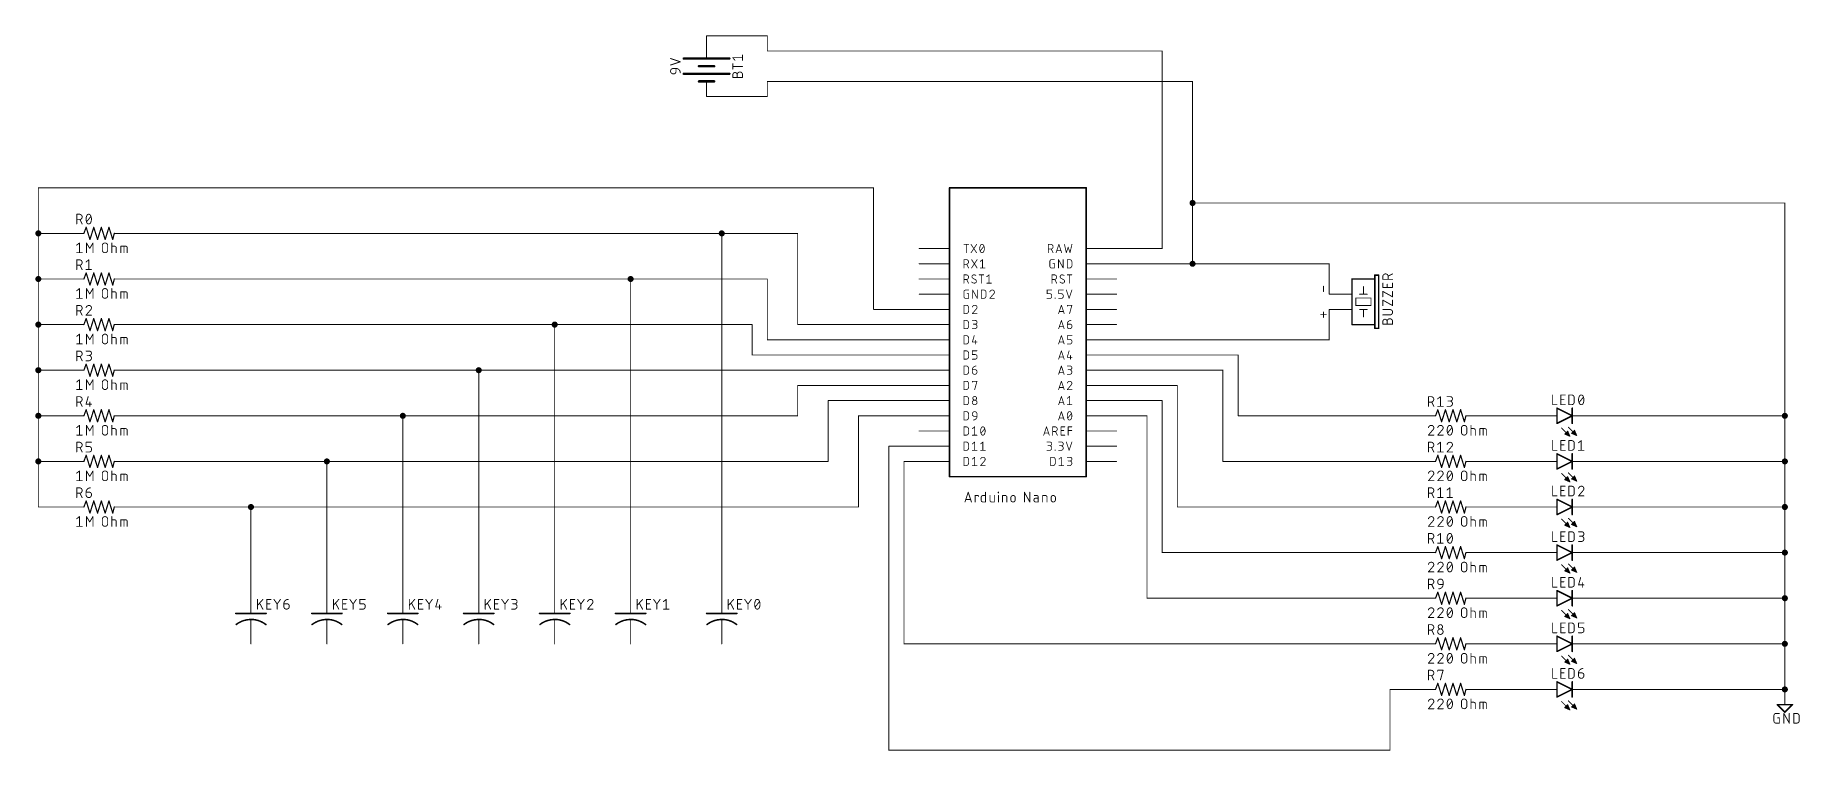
# Model space of a CAD drawing. Extents: x -51 to 244, y 79 to 198.
import ezdxf

# ---------------------------------------------------------------- set-up
doc = ezdxf.new("R2010")
doc.units = 0
for name, color, linetype in [('91', 122, 'CONTINUOUS'), ('94', 12, 'CONTINUOUS'), ('95', 251, 'CONTINUOUS'), ('96', 251, 'CONTINUOUS')]:
    doc.layers.add(name, color=color, linetype=linetype)

msp = doc.modelspace()

# ---------------------------------------------------------------- linework, layer by layer
at = {"layer": '91', "const_width": 0.1524}
for points in [[(60.96, 198.12), (71.12, 198.12)], [(71.12, 198.12), (71.12, 195.58)], [(71.12, 195.58), (137.16, 195.58)], [(137.16, 195.58), (137.16, 162.56)], [(71.12, 190.5), (142.24, 190.5)], [(71.12, 187.96), (71.12, 190.5)], [(142.24, 190.5), (142.24, 170.18)], [(60.96, 187.96), (71.12, 187.96)], [(88.9, 172.72), (-50.8, 172.72)], [(-50.8, 172.72), (-50.8, 165.1)], [(88.9, 152.4), (88.9, 172.72)], [(142.24, 170.18), (142.24, 160.02)], [(142.24, 170.18), (241.3, 170.18)], [(241.3, 170.18), (241.3, 134.62)], [(-50.8, 165.1), (-45.72, 165.1)], [(-50.8, 165.1), (-50.8, 157.48)], [(-35.56, 165.1), (63.5, 165.1)], [(63.5, 165.1), (76.2, 165.1)], [(63.5, 104.14), (63.5, 165.1)], [(76.2, 165.1), (76.2, 149.86)], [(137.16, 162.56), (129.54, 162.56)], [(142.24, 160.02), (129.54, 160.02)], [(165.1, 160.02), (142.24, 160.02)], [(165.1, 157.48), (165.1, 160.02)], [(-50.8, 157.48), (-45.72, 157.48)], [(-50.8, 157.48), (-50.8, 149.86)], [(-35.56, 157.48), (48.26, 157.48)], [(48.26, 157.48), (71.12, 157.48)], [(48.26, 104.14), (48.26, 157.48)], [(71.12, 157.48), (71.12, 147.32)], [(96.52, 152.4), (88.9, 152.4)], [(-50.8, 149.86), (-45.72, 149.86)], [(-50.8, 149.86), (-50.8, 142.24)], [(-35.56, 149.86), (35.56, 149.86)], [(35.56, 149.86), (68.58, 149.86)], [(35.56, 104.14), (35.56, 149.86)], [(68.58, 149.86), (68.58, 144.78)], [(76.2, 149.86), (96.52, 149.86)], [(165.1, 149.86), (165.1, 147.32)], [(68.58, 144.78), (96.52, 144.78)], [(71.12, 147.32), (96.52, 147.32)], [(165.1, 147.32), (129.54, 147.32)], [(149.86, 144.78), (129.54, 144.78)], [(149.86, 134.62), (149.86, 144.78)], [(-50.8, 142.24), (-45.72, 142.24)], [(-50.8, 142.24), (-50.8, 134.62)], [(-35.56, 142.24), (22.86, 142.24)], [(22.86, 142.24), (96.52, 142.24)], [(22.86, 104.14), (22.86, 142.24)], [(147.32, 142.24), (129.54, 142.24)], [(147.32, 127), (147.32, 142.24)], [(76.2, 134.62), (76.2, 139.7)], [(76.2, 139.7), (96.52, 139.7)], [(139.7, 139.7), (129.54, 139.7)], [(139.7, 119.38), (139.7, 139.7)], [(81.28, 127), (81.28, 137.16)], [(81.28, 137.16), (96.52, 137.16)], [(137.16, 137.16), (129.54, 137.16)], [(137.16, 111.76), (137.16, 137.16)], [(-50.8, 134.62), (-45.72, 134.62)], [(-50.8, 134.62), (-50.8, 127)], [(-35.56, 134.62), (10.16, 134.62)], [(10.16, 134.62), (76.2, 134.62)], [(10.16, 104.14), (10.16, 134.62)], [(86.36, 119.38), (86.36, 134.62)], [(86.36, 134.62), (96.52, 134.62)], [(134.62, 134.62), (129.54, 134.62)], [(134.62, 104.14), (134.62, 134.62)], [(180.34, 134.62), (149.86, 134.62)], [(190.5, 134.62), (200.66, 134.62)], [(208.28, 134.62), (241.3, 134.62)], [(241.3, 134.62), (241.3, 127)], [(-50.8, 127), (-45.72, 127)], [(-50.8, 127), (-50.8, 119.38)], [(-35.56, 127), (-2.54, 127)], [(-2.54, 127), (81.28, 127)], [(-2.54, 104.14), (-2.54, 127)], [(96.52, 129.54), (91.44, 129.54)], [(91.44, 129.54), (91.44, 78.74)], [(96.52, 127), (93.98, 127)], [(93.98, 127), (93.98, 96.52)], [(180.34, 127), (147.32, 127)], [(190.5, 127), (200.66, 127)], [(208.28, 127), (241.3, 127)], [(241.3, 127), (241.3, 119.38)], [(-50.8, 119.38), (-45.72, 119.38)], [(-35.56, 119.38), (-15.24, 119.38)], [(-15.24, 119.38), (86.36, 119.38)], [(-15.24, 104.14), (-15.24, 119.38)], [(180.34, 119.38), (139.7, 119.38)], [(190.5, 119.38), (200.66, 119.38)], [(208.28, 119.38), (241.3, 119.38)], [(241.3, 119.38), (241.3, 111.76)], [(180.34, 111.76), (137.16, 111.76)], [(190.5, 111.76), (200.66, 111.76)], [(208.28, 111.76), (241.3, 111.76)], [(241.3, 111.76), (241.3, 104.14)], [(180.34, 104.14), (134.62, 104.14)], [(190.5, 104.14), (200.66, 104.14)], [(208.28, 104.14), (241.3, 104.14)], [(241.3, 104.14), (241.3, 96.52)], [(93.98, 96.52), (180.34, 96.52)], [(190.5, 96.52), (200.66, 96.52)], [(208.28, 96.52), (241.3, 96.52)], [(241.3, 96.52), (241.3, 88.9)], [(175.26, 78.74), (175.26, 88.9)], [(175.26, 88.9), (180.34, 88.9)], [(190.5, 88.9), (200.66, 88.9)], [(208.28, 88.9), (241.3, 88.9)], [(91.44, 78.74), (175.26, 78.74)]]:
    msp.add_lwpolyline(points, dxfattribs=at)
at = {"layer": '91'}
for points, const_width in [([(60.96, 198.1581, 1), (60.96, 198.0819)], 0.0762), ([(71.1581, 198.12, 1), (71.0819, 198.12)], 0.0762), ([(71.12, 198.0819, 1), (71.12, 198.1581)], 0.0762), ([(71.12, 195.6181, 1), (71.12, 195.5419)], 0.0762), ([(71.0819, 195.58, 1), (71.1581, 195.58)], 0.0762), ([(137.1981, 195.58, 1), (137.1219, 195.58)], 0.0762), ([(137.16, 195.5419, 1), (137.16, 195.6181)], 0.0762), ([(71.12, 190.5381, 1), (71.12, 190.4619)], 0.0762), ([(71.1581, 190.5, 1), (71.0819, 190.5)], 0.0762), ([(142.2781, 190.5, 1), (142.2019, 190.5)], 0.0762), ([(142.24, 190.4619, 1), (142.24, 190.5381)], 0.0762), ([(60.96, 187.9981, 1), (60.96, 187.9219)], 0.0762), ([(71.0819, 187.96, 1), (71.1581, 187.96)], 0.0762), ([(71.12, 187.9219, 1), (71.12, 187.9981)], 0.0762), ([(-50.8, 172.7581, 1), (-50.8, 172.6819)], 0.0762), ([(-50.7619, 172.72, 1), (-50.8381, 172.72)], 0.0762), ([(88.9381, 172.72, 1), (88.8619, 172.72)], 0.0762), ([(88.9, 172.6819, 1), (88.9, 172.7581)], 0.0762), ([(142.24, 169.926, 1), (142.24, 170.434, 1), (142.24, 169.926)], 0.508), ([(142.2781, 170.18, 1), (142.2019, 170.18)], 0.0762), ([(142.24, 170.2181, 1), (142.24, 170.1419)], 0.0762), ([(142.2019, 170.18, 1), (142.2781, 170.18)], 0.0762), ([(241.3381, 170.18, 1), (241.2619, 170.18)], 0.0762), ([(241.3, 170.1419, 1), (241.3, 170.2181)], 0.0762), ([(-50.8, 164.846, 1), (-50.8, 165.354, 1), (-50.8, 164.846)], 0.508), ([(63.5, 164.846, 1), (63.5, 165.354, 1), (63.5, 164.846)], 0.508), ([(-50.8, 165.1381, 1), (-50.8, 165.0619)], 0.0762), ([(-50.7619, 165.1, 1), (-50.8381, 165.1)], 0.0762), ([(-50.8381, 165.1, 1), (-50.7619, 165.1)], 0.0762), ([(-45.72, 165.0619, 1), (-45.72, 165.1381)], 0.0762), ([(-35.56, 165.1381, 1), (-35.56, 165.0619)], 0.0762), ([(63.5, 165.1381, 1), (63.5, 165.0619)], 0.0762), ([(63.5381, 165.1, 1), (63.4619, 165.1)], 0.0762), ([(63.5, 165.0619, 1), (63.5, 165.1381)], 0.0762), ([(76.2381, 165.1, 1), (76.1619, 165.1)], 0.0762), ([(76.2, 165.0619, 1), (76.2, 165.1381)], 0.0762), ([(129.54, 162.5981, 1), (129.54, 162.5219)], 0.0762), ([(137.1219, 162.56, 1), (137.1981, 162.56)], 0.0762), ([(137.16, 162.5219, 1), (137.16, 162.5981)], 0.0762), ([(129.54, 160.0581, 1), (129.54, 159.9819)], 0.0762), ([(142.24, 159.766, 1), (142.24, 160.274, 1), (142.24, 159.766)], 0.508), ([(142.24, 160.0581, 1), (142.24, 159.9819)], 0.0762), ([(142.2019, 160.02, 1), (142.2781, 160.02)], 0.0762), ([(142.24, 159.9819, 1), (142.24, 160.0581)], 0.0762), ([(165.1381, 160.02, 1), (165.0619, 160.02)], 0.0762), ([(165.1, 159.9819, 1), (165.1, 160.0581)], 0.0762), ([(-50.8, 157.226, 1), (-50.8, 157.734, 1), (-50.8, 157.226)], 0.508), ([(-50.8, 157.5181, 1), (-50.8, 157.4419)], 0.0762), ([(-50.7619, 157.48, 1), (-50.8381, 157.48)], 0.0762), ([(-50.8381, 157.48, 1), (-50.7619, 157.48)], 0.0762), ([(-45.72, 157.4419, 1), (-45.72, 157.5181)], 0.0762), ([(-35.56, 157.5181, 1), (-35.56, 157.4419)], 0.0762), ([(48.26, 157.226, 1), (48.26, 157.734, 1), (48.26, 157.226)], 0.508), ([(48.26, 157.5181, 1), (48.26, 157.4419)], 0.0762), ([(48.2981, 157.48, 1), (48.2219, 157.48)], 0.0762), ([(48.26, 157.4419, 1), (48.26, 157.5181)], 0.0762), ([(71.1581, 157.48, 1), (71.0819, 157.48)], 0.0762), ([(71.12, 157.4419, 1), (71.12, 157.5181)], 0.0762), ([(165.0619, 157.48, 1), (165.1381, 157.48)], 0.0762), ([(88.9, 152.4381, 1), (88.9, 152.3619)], 0.0762), ([(88.8619, 152.4, 1), (88.9381, 152.4)], 0.0762), ([(96.52, 152.3619, 1), (96.52, 152.4381)], 0.0762), ([(-50.8, 149.606, 1), (-50.8, 150.114, 1), (-50.8, 149.606)], 0.508), ([(-50.8, 149.8981, 1), (-50.8, 149.8219)], 0.0762), ([(-50.7619, 149.86, 1), (-50.8381, 149.86)], 0.0762), ([(-50.8381, 149.86, 1), (-50.7619, 149.86)], 0.0762), ([(-45.72, 149.8219, 1), (-45.72, 149.8981)], 0.0762), ([(-35.56, 149.8981, 1), (-35.56, 149.8219)], 0.0762), ([(35.56, 149.606, 1), (35.56, 150.114, 1), (35.56, 149.606)], 0.508), ([(35.56, 149.8981, 1), (35.56, 149.8219)], 0.0762), ([(35.5981, 149.86, 1), (35.5219, 149.86)], 0.0762), ([(35.56, 149.8219, 1), (35.56, 149.8981)], 0.0762), ([(68.6181, 149.86, 1), (68.5419, 149.86)], 0.0762), ([(68.58, 149.8219, 1), (68.58, 149.8981)], 0.0762), ([(76.2, 149.8981, 1), (76.2, 149.8219)], 0.0762), ([(76.1619, 149.86, 1), (76.2381, 149.86)], 0.0762), ([(96.52, 149.8219, 1), (96.52, 149.8981)], 0.0762), ([(165.1381, 149.86, 1), (165.0619, 149.86)], 0.0762), ([(68.58, 144.8181, 1), (68.58, 144.7419)], 0.0762), ([(68.5419, 144.78, 1), (68.6181, 144.78)], 0.0762), ([(71.12, 147.3581, 1), (71.12, 147.2819)], 0.0762), ([(71.0819, 147.32, 1), (71.1581, 147.32)], 0.0762), ([(96.52, 147.2819, 1), (96.52, 147.3581)], 0.0762), ([(96.52, 144.7419, 1), (96.52, 144.8181)], 0.0762), ([(129.54, 147.3581, 1), (129.54, 147.2819)], 0.0762), ([(129.54, 144.8181, 1), (129.54, 144.7419)], 0.0762), ([(149.8981, 144.78, 1), (149.8219, 144.78)], 0.0762), ([(149.86, 144.7419, 1), (149.86, 144.8181)], 0.0762), ([(165.0619, 147.32, 1), (165.1381, 147.32)], 0.0762), ([(165.1, 147.2819, 1), (165.1, 147.3581)], 0.0762), ([(-50.8, 141.986, 1), (-50.8, 142.494, 1), (-50.8, 141.986)], 0.508), ([(-50.8, 142.2781, 1), (-50.8, 142.2019)], 0.0762), ([(-50.7619, 142.24, 1), (-50.8381, 142.24)], 0.0762), ([(-50.8381, 142.24, 1), (-50.7619, 142.24)], 0.0762), ([(-45.72, 142.2019, 1), (-45.72, 142.2781)], 0.0762), ([(-35.56, 142.2781, 1), (-35.56, 142.2019)], 0.0762), ([(22.86, 141.986, 1), (22.86, 142.494, 1), (22.86, 141.986)], 0.508), ([(22.86, 142.2781, 1), (22.86, 142.2019)], 0.0762), ([(22.8981, 142.24, 1), (22.8219, 142.24)], 0.0762), ([(22.86, 142.2019, 1), (22.86, 142.2781)], 0.0762), ([(96.52, 142.2019, 1), (96.52, 142.2781)], 0.0762), ([(129.54, 142.2781, 1), (129.54, 142.2019)], 0.0762), ([(147.3581, 142.24, 1), (147.2819, 142.24)], 0.0762), ([(147.32, 142.2019, 1), (147.32, 142.2781)], 0.0762), ([(76.2381, 139.7, 1), (76.1619, 139.7)], 0.0762), ([(76.2, 139.7381, 1), (76.2, 139.6619)], 0.0762), ([(96.52, 139.6619, 1), (96.52, 139.7381)], 0.0762), ([(129.54, 139.7381, 1), (129.54, 139.6619)], 0.0762), ([(139.7381, 139.7, 1), (139.6619, 139.7)], 0.0762), ([(139.7, 139.6619, 1), (139.7, 139.7381)], 0.0762), ([(81.3181, 137.16, 1), (81.2419, 137.16)], 0.0762), ([(81.28, 137.1981, 1), (81.28, 137.1219)], 0.0762), ([(96.52, 137.1219, 1), (96.52, 137.1981)], 0.0762), ([(129.54, 137.1981, 1), (129.54, 137.1219)], 0.0762), ([(137.1981, 137.16, 1), (137.1219, 137.16)], 0.0762), ([(137.16, 137.1219, 1), (137.16, 137.1981)], 0.0762), ([(-50.8, 134.366, 1), (-50.8, 134.874, 1), (-50.8, 134.366)], 0.508), ([(-50.8, 134.6581, 1), (-50.8, 134.5819)], 0.0762), ([(-50.7619, 134.62, 1), (-50.8381, 134.62)], 0.0762), ([(-50.8381, 134.62, 1), (-50.7619, 134.62)], 0.0762), ([(-45.72, 134.5819, 1), (-45.72, 134.6581)], 0.0762), ([(-35.56, 134.6581, 1), (-35.56, 134.5819)], 0.0762), ([(10.16, 134.366, 1), (10.16, 134.874, 1), (10.16, 134.366)], 0.508), ([(10.16, 134.6581, 1), (10.16, 134.5819)], 0.0762), ([(10.1981, 134.62, 1), (10.1219, 134.62)], 0.0762), ([(10.16, 134.5819, 1), (10.16, 134.6581)], 0.0762), ([(76.1619, 134.62, 1), (76.2381, 134.62)], 0.0762), ([(76.2, 134.5819, 1), (76.2, 134.6581)], 0.0762), ([(86.3981, 134.62, 1), (86.3219, 134.62)], 0.0762), ([(86.36, 134.6581, 1), (86.36, 134.5819)], 0.0762), ([(96.52, 134.5819, 1), (96.52, 134.6581)], 0.0762), ([(129.54, 134.6581, 1), (129.54, 134.5819)], 0.0762), ([(134.6581, 134.62, 1), (134.5819, 134.62)], 0.0762), ([(134.62, 134.5819, 1), (134.62, 134.6581)], 0.0762), ([(149.86, 134.6581, 1), (149.86, 134.5819)], 0.0762), ([(149.8219, 134.62, 1), (149.8981, 134.62)], 0.0762), ([(180.34, 134.5819, 1), (180.34, 134.6581)], 0.0762), ([(190.5, 134.6581, 1), (190.5, 134.5819)], 0.0762), ([(200.66, 134.5819, 1), (200.66, 134.6581)], 0.0762), ([(208.28, 134.6581, 1), (208.28, 134.5819)], 0.0762), ([(241.3, 134.366, 1), (241.3, 134.874, 1), (241.3, 134.366)], 0.508), ([(241.3381, 134.62, 1), (241.2619, 134.62)], 0.0762), ([(241.2619, 134.62, 1), (241.3381, 134.62)], 0.0762), ([(241.3, 134.5819, 1), (241.3, 134.6581)], 0.0762), ([(-50.8, 126.746, 1), (-50.8, 127.254, 1), (-50.8, 126.746)], 0.508), ([(-50.8, 127.0381, 1), (-50.8, 126.9619)], 0.0762), ([(-50.7619, 127, 1), (-50.8381, 127)], 0.0762), ([(-50.8381, 127, 1), (-50.7619, 127)], 0.0762), ([(-45.72, 126.9619, 1), (-45.72, 127.0381)], 0.0762), ([(-35.56, 127.0381, 1), (-35.56, 126.9619)], 0.0762), ([(-2.54, 126.746, 1), (-2.54, 127.254, 1), (-2.54, 126.746)], 0.508), ([(-2.54, 127.0381, 1), (-2.54, 126.9619)], 0.0762), ([(-2.5019, 127, 1), (-2.5781, 127)], 0.0762), ([(-2.54, 126.9619, 1), (-2.54, 127.0381)], 0.0762), ([(81.2419, 127, 1), (81.3181, 127)], 0.0762), ([(81.28, 126.9619, 1), (81.28, 127.0381)], 0.0762), ([(91.44, 129.5781, 1), (91.44, 129.5019)], 0.0762), ([(91.4781, 129.54, 1), (91.4019, 129.54)], 0.0762), ([(93.98, 127.0381, 1), (93.98, 126.9619)], 0.0762), ([(94.0181, 127, 1), (93.9419, 127)], 0.0762), ([(96.52, 129.5019, 1), (96.52, 129.5781)], 0.0762), ([(96.52, 126.9619, 1), (96.52, 127.0381)], 0.0762), ([(147.32, 127.0381, 1), (147.32, 126.9619)], 0.0762), ([(147.2819, 127, 1), (147.3581, 127)], 0.0762), ([(180.34, 126.9619, 1), (180.34, 127.0381)], 0.0762), ([(190.5, 127.0381, 1), (190.5, 126.9619)], 0.0762), ([(200.66, 126.9619, 1), (200.66, 127.0381)], 0.0762), ([(208.28, 127.0381, 1), (208.28, 126.9619)], 0.0762), ([(241.3, 126.746, 1), (241.3, 127.254, 1), (241.3, 126.746)], 0.508), ([(241.3381, 127, 1), (241.2619, 127)], 0.0762), ([(241.2619, 127, 1), (241.3381, 127)], 0.0762), ([(241.3, 126.9619, 1), (241.3, 127.0381)], 0.0762), ([(-50.8, 119.4181, 1), (-50.8, 119.3419)], 0.0762), ([(-50.8381, 119.38, 1), (-50.7619, 119.38)], 0.0762), ([(-45.72, 119.3419, 1), (-45.72, 119.4181)], 0.0762), ([(-35.56, 119.4181, 1), (-35.56, 119.3419)], 0.0762), ([(-15.24, 119.126, 1), (-15.24, 119.634, 1), (-15.24, 119.126)], 0.508), ([(-15.24, 119.4181, 1), (-15.24, 119.3419)], 0.0762), ([(-15.2019, 119.38, 1), (-15.2781, 119.38)], 0.0762), ([(-15.24, 119.3419, 1), (-15.24, 119.4181)], 0.0762), ([(86.3219, 119.38, 1), (86.3981, 119.38)], 0.0762), ([(86.36, 119.3419, 1), (86.36, 119.4181)], 0.0762), ([(139.7, 119.4181, 1), (139.7, 119.3419)], 0.0762), ([(139.6619, 119.38, 1), (139.7381, 119.38)], 0.0762), ([(180.34, 119.3419, 1), (180.34, 119.4181)], 0.0762), ([(190.5, 119.4181, 1), (190.5, 119.3419)], 0.0762), ([(200.66, 119.3419, 1), (200.66, 119.4181)], 0.0762), ([(208.28, 119.4181, 1), (208.28, 119.3419)], 0.0762), ([(241.3, 119.126, 1), (241.3, 119.634, 1), (241.3, 119.126)], 0.508), ([(241.3381, 119.38, 1), (241.2619, 119.38)], 0.0762), ([(241.2619, 119.38, 1), (241.3381, 119.38)], 0.0762), ([(241.3, 119.3419, 1), (241.3, 119.4181)], 0.0762), ([(241.3, 111.506, 1), (241.3, 112.014, 1), (241.3, 111.506)], 0.508), ([(137.16, 111.7981, 1), (137.16, 111.7219)], 0.0762), ([(137.1219, 111.76, 1), (137.1981, 111.76)], 0.0762), ([(180.34, 111.7219, 1), (180.34, 111.7981)], 0.0762), ([(190.5, 111.7981, 1), (190.5, 111.7219)], 0.0762), ([(200.66, 111.7219, 1), (200.66, 111.7981)], 0.0762), ([(208.28, 111.7981, 1), (208.28, 111.7219)], 0.0762), ([(241.3381, 111.76, 1), (241.2619, 111.76)], 0.0762), ([(241.2619, 111.76, 1), (241.3381, 111.76)], 0.0762), ([(241.3, 111.7219, 1), (241.3, 111.7981)], 0.0762), ([(-15.2781, 104.14, 1), (-15.2019, 104.14)], 0.0762), ([(-2.5781, 104.14, 1), (-2.5019, 104.14)], 0.0762), ([(10.1219, 104.14, 1), (10.1981, 104.14)], 0.0762), ([(22.8219, 104.14, 1), (22.8981, 104.14)], 0.0762), ([(35.5219, 104.14, 1), (35.5981, 104.14)], 0.0762), ([(48.2219, 104.14, 1), (48.2981, 104.14)], 0.0762), ([(63.4619, 104.14, 1), (63.5381, 104.14)], 0.0762), ([(134.62, 104.1781, 1), (134.62, 104.1019)], 0.0762), ([(134.5819, 104.14, 1), (134.6581, 104.14)], 0.0762), ([(180.34, 104.1019, 1), (180.34, 104.1781)], 0.0762), ([(190.5, 104.1781, 1), (190.5, 104.1019)], 0.0762), ([(200.66, 104.1019, 1), (200.66, 104.1781)], 0.0762), ([(208.28, 104.1781, 1), (208.28, 104.1019)], 0.0762), ([(241.3, 103.886, 1), (241.3, 104.394, 1), (241.3, 103.886)], 0.508), ([(241.3381, 104.14, 1), (241.2619, 104.14)], 0.0762), ([(241.2619, 104.14, 1), (241.3381, 104.14)], 0.0762), ([(241.3, 104.1019, 1), (241.3, 104.1781)], 0.0762), ([(93.98, 96.5581, 1), (93.98, 96.4819)], 0.0762), ([(93.9419, 96.52, 1), (94.0181, 96.52)], 0.0762), ([(180.34, 96.4819, 1), (180.34, 96.5581)], 0.0762), ([(190.5, 96.5581, 1), (190.5, 96.4819)], 0.0762), ([(200.66, 96.4819, 1), (200.66, 96.5581)], 0.0762), ([(208.28, 96.5581, 1), (208.28, 96.4819)], 0.0762), ([(241.3, 96.266, 1), (241.3, 96.774, 1), (241.3, 96.266)], 0.508), ([(241.3381, 96.52, 1), (241.2619, 96.52)], 0.0762), ([(241.2619, 96.52, 1), (241.3381, 96.52)], 0.0762), ([(241.3, 96.4819, 1), (241.3, 96.5581)], 0.0762), ([(175.2981, 88.9, 1), (175.2219, 88.9)], 0.0762), ([(175.26, 88.9381, 1), (175.26, 88.8619)], 0.0762), ([(180.34, 88.8619, 1), (180.34, 88.9381)], 0.0762), ([(190.5, 88.9381, 1), (190.5, 88.8619)], 0.0762), ([(200.66, 88.8619, 1), (200.66, 88.9381)], 0.0762), ([(208.28, 88.9381, 1), (208.28, 88.8619)], 0.0762), ([(241.3, 88.646, 1), (241.3, 89.154, 1), (241.3, 88.646)], 0.508), ([(241.2619, 88.9, 1), (241.3381, 88.9)], 0.0762), ([(241.3, 88.8619, 1), (241.3, 88.9381)], 0.0762), ([(91.44, 78.7781, 1), (91.44, 78.7019)], 0.0762), ([(91.4019, 78.74, 1), (91.4781, 78.74)], 0.0762), ([(175.2219, 78.74, 1), (175.2981, 78.74)], 0.0762), ([(175.26, 78.7019, 1), (175.26, 78.7781)], 0.0762)]:
    msp.add_lwpolyline(points, format="xyb", dxfattribs=dict(at, const_width=const_width))
at = {"layer": '94'}
for points, const_width in [([(60.96, 198.12), (60.96, 195.58)], 0.1524), ([(60.96, 195.58), (60.96, 194.564)], 0.1524), ([(64.77, 194.31), (57.15, 194.31)], 0.4064), ([(64.77, 191.77), (57.15, 191.77)], 0.4064), ([(62.23, 193.04), (59.69, 193.04)], 0.4064), ([(62.23, 190.5), (59.69, 190.5)], 0.4064), ([(60.96, 187.96), (60.96, 190.5)], 0.1524), ([(124.46, 172.72), (101.6, 172.72)], 0.254), ([(101.6, 172.72), (101.6, 124.46)], 0.254), ([(124.46, 124.46), (124.46, 172.72)], 0.254), ([(-43.18, 165.1), (-42.799, 166.116)], 0.2032), ([(-42.799, 166.116), (-42.164, 164.084)], 0.2032), ([(-42.164, 164.084), (-41.529, 166.116)], 0.2032), ([(-41.529, 166.116), (-40.894, 164.084)], 0.2032), ([(-40.894, 164.084), (-40.259, 166.116)], 0.2032), ([(-40.259, 166.116), (-39.624, 164.084)], 0.2032), ([(-39.624, 164.084), (-38.989, 166.116)], 0.2032), ([(-38.989, 166.116), (-38.354, 164.084)], 0.2032), ([(-45.72, 165.1), (-43.18, 165.1)], 0.1524), ([(-38.354, 164.084), (-38.1, 165.1)], 0.2032), ([(-35.56, 165.1), (-38.1, 165.1)], 0.1524), ([(96.52, 162.56), (101.6, 162.56)], 0.1524), ([(129.54, 162.56), (124.46, 162.56)], 0.1524), ([(96.52, 160.02), (101.6, 160.02)], 0.1524), ([(129.54, 160.02), (124.46, 160.02)], 0.1524), ([(-45.72, 157.48), (-43.18, 157.48)], 0.1524), ([(-43.18, 157.48), (-42.799, 158.496)], 0.2032), ([(-42.799, 158.496), (-42.164, 156.464)], 0.2032), ([(-42.164, 156.464), (-41.529, 158.496)], 0.2032), ([(-41.529, 158.496), (-40.894, 156.464)], 0.2032), ([(-40.894, 156.464), (-40.259, 158.496)], 0.2032), ([(-40.259, 158.496), (-39.624, 156.464)], 0.2032), ([(-39.624, 156.464), (-38.989, 158.496)], 0.2032), ([(-38.989, 158.496), (-38.354, 156.464)], 0.2032), ([(-38.354, 156.464), (-38.1, 157.48)], 0.2032), ([(-35.56, 157.48), (-38.1, 157.48)], 0.1524), ([(96.52, 157.48), (101.6, 157.48)], 0.1524), ([(129.54, 157.48), (124.46, 157.48)], 0.1524), ([(165.1, 157.48), (165.1, 154.94)], 0.1524), ([(168.91, 157.48), (172.72, 157.48)], 0.254), ([(168.91, 154.94), (168.91, 157.48)], 0.254), ([(172.72, 157.48), (172.72, 158.115)], 0.254), ([(172.72, 158.115), (173.355, 158.115)], 0.254), ([(172.72, 149.86), (172.72, 157.48)], 0.254), ([(173.355, 158.115), (173.355, 149.225)], 0.254), ([(96.52, 154.94), (101.6, 154.94)], 0.1524), ([(129.54, 154.94), (124.46, 154.94)], 0.1524), ([(165.1, 154.94), (168.91, 154.94)], 0.1524), ([(168.91, 152.4), (168.91, 154.94)], 0.254), ([(169.545, 153.035), (169.545, 154.305)], 0.1524), ([(169.545, 154.305), (172.085, 154.305)], 0.1524), ([(170.815, 154.94), (170.18, 154.94)], 0.1524), ([(170.815, 154.94), (170.815, 156.21)], 0.1524), ([(171.45, 154.94), (170.815, 154.94)], 0.1524), ([(172.085, 154.305), (172.085, 153.035)], 0.1524), ([(-43.18, 149.86), (-42.799, 150.876)], 0.2032), ([(-42.799, 150.876), (-42.164, 148.844)], 0.2032), ([(-42.164, 148.844), (-41.529, 150.876)], 0.2032), ([(-41.529, 150.876), (-40.894, 148.844)], 0.2032), ([(-40.894, 148.844), (-40.259, 150.876)], 0.2032), ([(-40.259, 150.876), (-39.624, 148.844)], 0.2032), ([(-39.624, 148.844), (-38.989, 150.876)], 0.2032), ([(-38.989, 150.876), (-38.354, 148.844)], 0.2032), ([(96.52, 152.4), (101.6, 152.4)], 0.1524), ([(129.54, 152.4), (124.46, 152.4)], 0.1524), ([(165.1, 152.4), (168.91, 152.4)], 0.1524), ([(165.1, 149.86), (165.1, 152.4)], 0.1524), ([(168.91, 149.86), (168.91, 152.4)], 0.254), ([(172.085, 153.035), (169.545, 153.035)], 0.1524), ([(170.815, 152.4), (170.18, 152.4)], 0.1524), ([(170.815, 151.13), (170.815, 152.4)], 0.1524), ([(170.815, 152.4), (171.45, 152.4)], 0.1524), ([(-45.72, 149.86), (-43.18, 149.86)], 0.1524), ([(-38.354, 148.844), (-38.1, 149.86)], 0.2032), ([(-35.56, 149.86), (-38.1, 149.86)], 0.1524), ([(96.52, 149.86), (101.6, 149.86)], 0.1524), ([(129.54, 149.86), (124.46, 149.86)], 0.1524), ([(172.72, 149.86), (168.91, 149.86)], 0.254), ([(172.72, 149.225), (172.72, 149.86)], 0.254), ([(173.355, 149.225), (172.72, 149.225)], 0.254), ([(96.52, 147.32), (101.6, 147.32)], 0.1524), ([(96.52, 144.78), (101.6, 144.78)], 0.1524), ([(129.54, 147.32), (124.46, 147.32)], 0.1524), ([(129.54, 144.78), (124.46, 144.78)], 0.1524), ([(-45.72, 142.24), (-43.18, 142.24)], 0.1524), ([(-43.18, 142.24), (-42.799, 143.256)], 0.2032), ([(-42.799, 143.256), (-42.164, 141.224)], 0.2032), ([(-42.164, 141.224), (-41.529, 143.256)], 0.2032), ([(-41.529, 143.256), (-40.894, 141.224)], 0.2032), ([(-40.894, 141.224), (-40.259, 143.256)], 0.2032), ([(-40.259, 143.256), (-39.624, 141.224)], 0.2032), ([(-39.624, 141.224), (-38.989, 143.256)], 0.2032), ([(-38.989, 143.256), (-38.354, 141.224)], 0.2032), ([(-38.354, 141.224), (-38.1, 142.24)], 0.2032), ([(-35.56, 142.24), (-38.1, 142.24)], 0.1524), ([(96.52, 142.24), (101.6, 142.24)], 0.1524), ([(129.54, 142.24), (124.46, 142.24)], 0.1524), ([(96.52, 139.7), (101.6, 139.7)], 0.1524), ([(129.54, 139.7), (124.46, 139.7)], 0.1524), ([(96.52, 137.16), (101.6, 137.16)], 0.1524), ([(129.54, 137.16), (124.46, 137.16)], 0.1524), ([(203.2, 135.89), (205.74, 134.62)], 0.254), ([(203.2, 135.89), (203.2, 134.62)], 0.254), ([(205.74, 135.89), (205.74, 134.62)], 0.254), ([(-45.72, 134.62), (-43.18, 134.62)], 0.1524), ([(-43.18, 134.62), (-42.799, 135.636)], 0.2032), ([(-42.799, 135.636), (-42.164, 133.604)], 0.2032), ([(-42.164, 133.604), (-41.529, 135.636)], 0.2032), ([(-41.529, 135.636), (-40.894, 133.604)], 0.2032), ([(-40.894, 133.604), (-40.259, 135.636)], 0.2032), ([(-40.259, 135.636), (-39.624, 133.604)], 0.2032), ([(-39.624, 133.604), (-38.989, 135.636)], 0.2032), ([(-38.989, 135.636), (-38.354, 133.604)], 0.2032), ([(-38.354, 133.604), (-38.1, 134.62)], 0.2032), ([(-35.56, 134.62), (-38.1, 134.62)], 0.1524), ([(96.52, 134.62), (101.6, 134.62)], 0.1524), ([(129.54, 134.62), (124.46, 134.62)], 0.1524), ([(180.34, 134.62), (182.88, 134.62)], 0.1524), ([(182.88, 134.62), (183.261, 135.636)], 0.2032), ([(183.261, 135.636), (183.896, 133.604)], 0.2032), ([(183.896, 133.604), (184.531, 135.636)], 0.2032), ([(184.531, 135.636), (185.166, 133.604)], 0.2032), ([(185.166, 133.604), (185.801, 135.636)], 0.2032), ([(185.801, 135.636), (186.436, 133.604)], 0.2032), ([(186.436, 133.604), (187.071, 135.636)], 0.2032), ([(187.071, 135.636), (187.706, 133.604)], 0.2032), ([(187.706, 133.604), (187.96, 134.62)], 0.2032), ([(190.5, 134.62), (187.96, 134.62)], 0.1524), ([(200.66, 134.62), (203.2, 134.62)], 0.1524), ([(205.74, 134.62), (203.2, 133.35)], 0.254), ([(203.2, 134.62), (203.2, 133.35)], 0.254), ([(205.74, 134.62), (205.74, 133.35)], 0.254), ([(208.28, 134.62), (205.74, 134.62)], 0.1524), ([(96.52, 132.08), (101.6, 132.08)], 0.1524), ([(129.54, 132.08), (124.46, 132.08)], 0.1524), ([(203.962, 132.588), (205.359, 131.191)], 0.1524), ([(204.47, 131.572), (204.978, 132.08)], 0.1524), ([(205.359, 131.191), (204.47, 131.572)], 0.1524), ([(204.5716, 131.5285), (204.5716, 131.6736)], 0.1524), ([(204.724, 131.4631), (204.724, 131.826)], 0.1524), ([(204.8764, 131.3978), (204.8764, 131.9784)], 0.1524), ([(204.978, 132.08), (205.359, 131.191)], 0.1524), ([(205.0288, 131.3325), (205.0288, 131.9615)], 0.1524), ([(205.105, 132.715), (206.502, 131.318)], 0.1524), ([(205.1812, 131.2672), (205.1812, 131.6059)], 0.1524), ([(205.3336, 131.2019), (205.3336, 131.2503)], 0.1524), ([(205.613, 131.699), (206.121, 132.207)], 0.1524), ([(206.502, 131.318), (205.613, 131.699)], 0.1524), ([(205.6384, 131.6881), (205.6384, 131.7244)], 0.1524), ([(205.7908, 131.6228), (205.7908, 131.8768)], 0.1524), ([(205.9432, 131.5575), (205.9432, 132.0292)], 0.1524), ([(206.0956, 131.4922), (206.0956, 132.1816)], 0.1524), ([(206.121, 132.207), (206.502, 131.318)], 0.1524), ([(206.248, 131.4269), (206.248, 131.9107)], 0.1524), ([(206.4004, 131.3615), (206.4004, 131.5551)], 0.1524), ([(-45.72, 127), (-43.18, 127)], 0.1524), ([(-43.18, 127), (-42.799, 128.016)], 0.2032), ([(-42.799, 128.016), (-42.164, 125.984)], 0.2032), ([(-42.164, 125.984), (-41.529, 128.016)], 0.2032), ([(-41.529, 128.016), (-40.894, 125.984)], 0.2032), ([(-40.894, 125.984), (-40.259, 128.016)], 0.2032), ([(-40.259, 128.016), (-39.624, 125.984)], 0.2032), ([(-39.624, 125.984), (-38.989, 128.016)], 0.2032), ([(-38.989, 128.016), (-38.354, 125.984)], 0.2032), ([(-38.354, 125.984), (-38.1, 127)], 0.2032), ([(-35.56, 127), (-38.1, 127)], 0.1524), ([(96.52, 129.54), (101.6, 129.54)], 0.1524), ([(96.52, 127), (101.6, 127)], 0.1524), ([(129.54, 129.54), (124.46, 129.54)], 0.1524), ([(129.54, 127), (124.46, 127)], 0.1524), ([(180.34, 127), (182.88, 127)], 0.1524), ([(182.88, 127), (183.261, 128.016)], 0.2032), ([(183.261, 128.016), (183.896, 125.984)], 0.2032), ([(183.896, 125.984), (184.531, 128.016)], 0.2032), ([(184.531, 128.016), (185.166, 125.984)], 0.2032), ([(185.166, 125.984), (185.801, 128.016)], 0.2032), ([(185.801, 128.016), (186.436, 125.984)], 0.2032), ([(186.436, 125.984), (187.071, 128.016)], 0.2032), ([(187.071, 128.016), (187.706, 125.984)], 0.2032), ([(187.706, 125.984), (187.96, 127)], 0.2032), ([(190.5, 127), (187.96, 127)], 0.1524), ([(200.66, 127), (203.2, 127)], 0.1524), ([(203.2, 128.27), (205.74, 127)], 0.254), ([(203.2, 128.27), (203.2, 127)], 0.254), ([(205.74, 127), (203.2, 125.73)], 0.254), ([(203.2, 127), (203.2, 125.73)], 0.254), ([(205.74, 128.27), (205.74, 127)], 0.254), ([(205.74, 127), (205.74, 125.73)], 0.254), ([(208.28, 127), (205.74, 127)], 0.1524), ([(101.6, 124.46), (124.46, 124.46)], 0.254), ([(203.962, 124.968), (205.359, 123.571)], 0.1524), ([(204.47, 123.952), (204.978, 124.46)], 0.1524), ([(205.359, 123.571), (204.47, 123.952)], 0.1524), ([(204.5716, 123.9085), (204.5716, 124.0536)], 0.1524), ([(204.724, 123.8431), (204.724, 124.206)], 0.1524), ([(204.8764, 123.7778), (204.8764, 124.3584)], 0.1524), ([(204.978, 124.46), (205.359, 123.571)], 0.1524), ([(205.0288, 123.7125), (205.0288, 124.3415)], 0.1524), ([(205.105, 125.095), (206.502, 123.698)], 0.1524), ([(205.1812, 123.6472), (205.1812, 123.9859)], 0.1524), ([(205.613, 124.079), (206.121, 124.587)], 0.1524), ([(206.502, 123.698), (205.613, 124.079)], 0.1524), ([(205.6384, 124.0681), (205.6384, 124.1044)], 0.1524), ([(205.7908, 124.0028), (205.7908, 124.2568)], 0.1524), ([(205.9432, 123.9375), (205.9432, 124.4092)], 0.1524), ([(206.0956, 123.8722), (206.0956, 124.5616)], 0.1524), ([(206.121, 124.587), (206.502, 123.698)], 0.1524), ([(206.248, 123.8069), (206.248, 124.2907)], 0.1524), ([(206.4004, 123.7415), (206.4004, 123.9351)], 0.1524), ([(205.3336, 123.5819), (205.3336, 123.6303)], 0.1524), ([(-45.72, 119.38), (-43.18, 119.38)], 0.1524), ([(-43.18, 119.38), (-42.799, 120.396)], 0.2032), ([(-42.799, 120.396), (-42.164, 118.364)], 0.2032), ([(-42.164, 118.364), (-41.529, 120.396)], 0.2032), ([(-41.529, 120.396), (-40.894, 118.364)], 0.2032), ([(-40.894, 118.364), (-40.259, 120.396)], 0.2032), ([(-40.259, 120.396), (-39.624, 118.364)], 0.2032), ([(-39.624, 118.364), (-38.989, 120.396)], 0.2032), ([(-38.989, 120.396), (-38.354, 118.364)], 0.2032), ([(-38.354, 118.364), (-38.1, 119.38)], 0.2032), ([(-35.56, 119.38), (-38.1, 119.38)], 0.1524), ([(180.34, 119.38), (182.88, 119.38)], 0.1524), ([(182.88, 119.38), (183.261, 120.396)], 0.2032), ([(183.261, 120.396), (183.896, 118.364)], 0.2032), ([(183.896, 118.364), (184.531, 120.396)], 0.2032), ([(184.531, 120.396), (185.166, 118.364)], 0.2032), ([(185.166, 118.364), (185.801, 120.396)], 0.2032), ([(185.801, 120.396), (186.436, 118.364)], 0.2032), ([(186.436, 118.364), (187.071, 120.396)], 0.2032), ([(187.071, 120.396), (187.706, 118.364)], 0.2032), ([(187.706, 118.364), (187.96, 119.38)], 0.2032), ([(190.5, 119.38), (187.96, 119.38)], 0.1524), ([(200.66, 119.38), (203.2, 119.38)], 0.1524), ([(203.2, 120.65), (205.74, 119.38)], 0.254), ([(203.2, 120.65), (203.2, 119.38)], 0.254), ([(205.74, 119.38), (203.2, 118.11)], 0.254), ([(203.2, 119.38), (203.2, 118.11)], 0.254), ([(205.74, 120.65), (205.74, 119.38)], 0.254), ([(205.74, 119.38), (205.74, 118.11)], 0.254), ([(208.28, 119.38), (205.74, 119.38)], 0.1524), ([(203.962, 117.348), (205.359, 115.951)], 0.1524), ([(204.47, 116.332), (204.978, 116.84)], 0.1524), ([(205.359, 115.951), (204.47, 116.332)], 0.1524), ([(204.5716, 116.2885), (204.5716, 116.4336)], 0.1524), ([(204.724, 116.2231), (204.724, 116.586)], 0.1524), ([(204.8764, 116.1578), (204.8764, 116.7384)], 0.1524), ([(204.978, 116.84), (205.359, 115.951)], 0.1524), ([(205.0288, 116.0925), (205.0288, 116.7215)], 0.1524), ([(205.105, 117.475), (206.502, 116.078)], 0.1524), ([(205.1812, 116.0272), (205.1812, 116.3659)], 0.1524), ([(205.3336, 115.9619), (205.3336, 116.0103)], 0.1524), ([(205.613, 116.459), (206.121, 116.967)], 0.1524), ([(206.502, 116.078), (205.613, 116.459)], 0.1524), ([(205.6384, 116.4481), (205.6384, 116.4844)], 0.1524), ([(205.7908, 116.3828), (205.7908, 116.6368)], 0.1524), ([(205.9432, 116.3175), (205.9432, 116.7892)], 0.1524), ([(206.0956, 116.2522), (206.0956, 116.9416)], 0.1524), ([(206.121, 116.967), (206.502, 116.078)], 0.1524), ([(206.248, 116.1869), (206.248, 116.6707)], 0.1524), ([(206.4004, 116.1215), (206.4004, 116.3151)], 0.1524), ([(182.88, 111.76), (183.261, 112.776)], 0.2032), ([(183.261, 112.776), (183.896, 110.744)], 0.2032), ([(183.896, 110.744), (184.531, 112.776)], 0.2032), ([(184.531, 112.776), (185.166, 110.744)], 0.2032), ([(185.166, 110.744), (185.801, 112.776)], 0.2032), ([(185.801, 112.776), (186.436, 110.744)], 0.2032), ([(186.436, 110.744), (187.071, 112.776)], 0.2032), ([(187.071, 112.776), (187.706, 110.744)], 0.2032), ([(203.2, 113.03), (205.74, 111.76)], 0.254), ([(203.2, 113.03), (203.2, 111.76)], 0.254), ([(205.74, 113.03), (205.74, 111.76)], 0.254), ([(180.34, 111.76), (182.88, 111.76)], 0.1524), ([(187.706, 110.744), (187.96, 111.76)], 0.2032), ([(190.5, 111.76), (187.96, 111.76)], 0.1524), ([(200.66, 111.76), (203.2, 111.76)], 0.1524), ([(205.74, 111.76), (203.2, 110.49)], 0.254), ([(203.2, 111.76), (203.2, 110.49)], 0.254), ([(203.962, 109.728), (205.359, 108.331)], 0.1524), ([(204.47, 108.712), (204.978, 109.22)], 0.1524), ([(204.8764, 108.5378), (204.8764, 109.1184)], 0.1524), ([(204.978, 109.22), (205.359, 108.331)], 0.1524), ([(205.105, 109.855), (206.502, 108.458)], 0.1524), ([(205.613, 108.839), (206.121, 109.347)], 0.1524), ([(205.74, 111.76), (205.74, 110.49)], 0.254), ([(208.28, 111.76), (205.74, 111.76)], 0.1524), ([(205.9432, 108.6975), (205.9432, 109.1692)], 0.1524), ([(206.0956, 108.6322), (206.0956, 109.3216)], 0.1524), ([(206.121, 109.347), (206.502, 108.458)], 0.1524), ([(205.359, 108.331), (204.47, 108.712)], 0.1524), ([(204.5716, 108.6685), (204.5716, 108.8136)], 0.1524), ([(204.724, 108.6031), (204.724, 108.966)], 0.1524), ([(205.0288, 108.4725), (205.0288, 109.1015)], 0.1524), ([(205.1812, 108.4072), (205.1812, 108.7459)], 0.1524), ([(205.3336, 108.3419), (205.3336, 108.3903)], 0.1524), ([(206.502, 108.458), (205.613, 108.839)], 0.1524), ([(205.6384, 108.8281), (205.6384, 108.8644)], 0.1524), ([(205.7908, 108.7628), (205.7908, 109.0168)], 0.1524), ([(206.248, 108.5669), (206.248, 109.0507)], 0.1524), ([(206.4004, 108.5015), (206.4004, 108.6951)], 0.1524), ([(-15.24, 104.14), (-15.24, 101.6)], 0.1524), ([(-2.54, 104.14), (-2.54, 101.6)], 0.1524), ([(10.16, 104.14), (10.16, 101.6)], 0.1524), ([(22.86, 104.14), (22.86, 101.6)], 0.1524), ([(35.56, 104.14), (35.56, 101.6)], 0.1524), ([(48.26, 104.14), (48.26, 101.6)], 0.1524), ([(63.5, 104.14), (63.5, 101.6)], 0.1524), ([(180.34, 104.14), (182.88, 104.14)], 0.1524), ([(182.88, 104.14), (183.261, 105.156)], 0.2032), ([(183.261, 105.156), (183.896, 103.124)], 0.2032), ([(183.896, 103.124), (184.531, 105.156)], 0.2032), ([(184.531, 105.156), (185.166, 103.124)], 0.2032), ([(185.166, 103.124), (185.801, 105.156)], 0.2032), ([(185.801, 105.156), (186.436, 103.124)], 0.2032), ([(186.436, 103.124), (187.071, 105.156)], 0.2032), ([(187.071, 105.156), (187.706, 103.124)], 0.2032), ([(187.706, 103.124), (187.96, 104.14)], 0.2032), ([(190.5, 104.14), (187.96, 104.14)], 0.1524), ([(200.66, 104.14), (203.2, 104.14)], 0.1524), ([(203.2, 105.41), (205.74, 104.14)], 0.254), ([(203.2, 105.41), (203.2, 104.14)], 0.254), ([(205.74, 104.14), (203.2, 102.87)], 0.254), ([(203.2, 104.14), (203.2, 102.87)], 0.254), ([(205.74, 105.41), (205.74, 104.14)], 0.254), ([(205.74, 104.14), (205.74, 102.87)], 0.254), ([(208.28, 104.14), (205.74, 104.14)], 0.1524), ([(-17.78, 101.6), (-12.7, 101.6)], 0.254), ([(-15.24, 100.584), (-15.24, 99.06)], 0.1524), ([(-5.08, 101.6), (0, 101.6)], 0.254), ([(-2.54, 100.584), (-2.54, 99.06)], 0.1524), ([(7.62, 101.6), (12.7, 101.6)], 0.254), ([(10.16, 100.584), (10.16, 99.06)], 0.1524), ([(20.32, 101.6), (25.4, 101.6)], 0.254), ([(22.86, 100.584), (22.86, 99.06)], 0.1524), ([(33.02, 101.6), (38.1, 101.6)], 0.254), ([(35.56, 100.584), (35.56, 99.06)], 0.1524), ([(45.72, 101.6), (50.8, 101.6)], 0.254), ([(48.26, 100.584), (48.26, 99.06)], 0.1524), ([(60.96, 101.6), (66.04, 101.6)], 0.254), ([(63.5, 100.584), (63.5, 99.06)], 0.1524), ([(203.962, 102.108), (205.359, 100.711)], 0.1524), ([(204.47, 101.092), (204.978, 101.6)], 0.1524), ([(205.359, 100.711), (204.47, 101.092)], 0.1524), ([(204.5716, 101.0485), (204.5716, 101.1936)], 0.1524), ([(204.724, 100.9831), (204.724, 101.346)], 0.1524), ([(204.8764, 100.9178), (204.8764, 101.4984)], 0.1524), ([(204.978, 101.6), (205.359, 100.711)], 0.1524), ([(205.0288, 100.8525), (205.0288, 101.4815)], 0.1524), ([(205.105, 102.235), (206.502, 100.838)], 0.1524), ([(205.1812, 100.7872), (205.1812, 101.1259)], 0.1524), ([(205.3336, 100.7219), (205.3336, 100.7703)], 0.1524), ([(205.613, 101.219), (206.121, 101.727)], 0.1524), ([(206.502, 100.838), (205.613, 101.219)], 0.1524), ([(205.6384, 101.2081), (205.6384, 101.2444)], 0.1524), ([(205.7908, 101.1428), (205.7908, 101.3968)], 0.1524), ([(205.9432, 101.0775), (205.9432, 101.5492)], 0.1524), ([(206.0956, 101.0122), (206.0956, 101.7016)], 0.1524), ([(206.121, 101.727), (206.502, 100.838)], 0.1524), ([(206.248, 100.9469), (206.248, 101.4307)], 0.1524), ([(206.4004, 100.8815), (206.4004, 101.0751)], 0.1524), ([(-15.24, 96.52), (-15.24, 99.06)], 0.1524), ([(-2.54, 96.52), (-2.54, 99.06)], 0.1524), ([(10.16, 96.52), (10.16, 99.06)], 0.1524), ([(22.86, 96.52), (22.86, 99.06)], 0.1524), ([(35.56, 96.52), (35.56, 99.06)], 0.1524), ([(48.26, 96.52), (48.26, 99.06)], 0.1524), ([(63.5, 96.52), (63.5, 99.06)], 0.1524), ([(182.88, 96.52), (183.261, 97.536)], 0.2032), ([(183.261, 97.536), (183.896, 95.504)], 0.2032), ([(183.896, 95.504), (184.531, 97.536)], 0.2032), ([(184.531, 97.536), (185.166, 95.504)], 0.2032), ([(185.166, 95.504), (185.801, 97.536)], 0.2032), ([(185.801, 97.536), (186.436, 95.504)], 0.2032), ([(186.436, 95.504), (187.071, 97.536)], 0.2032), ([(187.071, 97.536), (187.706, 95.504)], 0.2032), ([(203.2, 97.79), (205.74, 96.52)], 0.254), ([(203.2, 97.79), (203.2, 96.52)], 0.254), ([(205.74, 97.79), (205.74, 96.52)], 0.254), ([(180.34, 96.52), (182.88, 96.52)], 0.1524), ([(187.706, 95.504), (187.96, 96.52)], 0.2032), ([(190.5, 96.52), (187.96, 96.52)], 0.1524), ([(200.66, 96.52), (203.2, 96.52)], 0.1524), ([(205.74, 96.52), (203.2, 95.25)], 0.254), ([(203.2, 96.52), (203.2, 95.25)], 0.254), ([(203.962, 94.488), (205.359, 93.091)], 0.1524), ([(205.105, 94.615), (206.502, 93.218)], 0.1524), ([(205.74, 96.52), (205.74, 95.25)], 0.254), ([(208.28, 96.52), (205.74, 96.52)], 0.1524), ([(204.47, 93.472), (204.978, 93.98)], 0.1524), ([(205.359, 93.091), (204.47, 93.472)], 0.1524), ([(204.5716, 93.4285), (204.5716, 93.5736)], 0.1524), ([(204.724, 93.3631), (204.724, 93.726)], 0.1524), ([(204.8764, 93.2978), (204.8764, 93.8784)], 0.1524), ([(204.978, 93.98), (205.359, 93.091)], 0.1524), ([(205.0288, 93.2325), (205.0288, 93.8615)], 0.1524), ([(205.1812, 93.1672), (205.1812, 93.5059)], 0.1524), ([(205.3336, 93.1019), (205.3336, 93.1503)], 0.1524), ([(205.613, 93.599), (206.121, 94.107)], 0.1524), ([(206.502, 93.218), (205.613, 93.599)], 0.1524), ([(205.6384, 93.5881), (205.6384, 93.6244)], 0.1524), ([(205.7908, 93.5228), (205.7908, 93.7768)], 0.1524), ([(205.9432, 93.4575), (205.9432, 93.9292)], 0.1524), ([(206.0956, 93.3922), (206.0956, 94.0816)], 0.1524), ([(206.121, 94.107), (206.502, 93.218)], 0.1524), ([(206.248, 93.3269), (206.248, 93.8107)], 0.1524), ([(206.4004, 93.2615), (206.4004, 93.4551)], 0.1524), ([(180.34, 88.9), (182.88, 88.9)], 0.1524), ([(182.88, 88.9), (183.261, 89.916)], 0.2032), ([(183.261, 89.916), (183.896, 87.884)], 0.2032), ([(183.896, 87.884), (184.531, 89.916)], 0.2032), ([(184.531, 89.916), (185.166, 87.884)], 0.2032), ([(185.166, 87.884), (185.801, 89.916)], 0.2032), ([(185.801, 89.916), (186.436, 87.884)], 0.2032), ([(186.436, 87.884), (187.071, 89.916)], 0.2032), ([(187.071, 89.916), (187.706, 87.884)], 0.2032), ([(187.706, 87.884), (187.96, 88.9)], 0.2032), ([(190.5, 88.9), (187.96, 88.9)], 0.1524), ([(200.66, 88.9), (203.2, 88.9)], 0.1524), ([(203.2, 90.17), (205.74, 88.9)], 0.254), ([(203.2, 90.17), (203.2, 88.9)], 0.254), ([(205.74, 88.9), (203.2, 87.63)], 0.254), ([(203.2, 88.9), (203.2, 87.63)], 0.254), ([(205.74, 90.17), (205.74, 88.9)], 0.254), ([(205.74, 88.9), (205.74, 87.63)], 0.254), ([(208.28, 88.9), (205.74, 88.9)], 0.1524), ([(241.3, 88.9), (241.3, 86.36)], 0.1524), ([(203.962, 86.868), (205.359, 85.471)], 0.1524), ([(204.47, 85.852), (204.978, 86.36)], 0.1524), ([(205.359, 85.471), (204.47, 85.852)], 0.1524), ([(204.5716, 85.8085), (204.5716, 85.9536)], 0.1524), ([(204.724, 85.7431), (204.724, 86.106)], 0.1524), ([(204.8764, 85.6778), (204.8764, 86.2584)], 0.1524), ([(204.978, 86.36), (205.359, 85.471)], 0.1524), ([(205.0288, 85.6125), (205.0288, 86.2415)], 0.1524), ([(205.105, 86.995), (206.502, 85.598)], 0.1524), ([(205.1812, 85.5472), (205.1812, 85.8859)], 0.1524), ([(205.3336, 85.4819), (205.3336, 85.5303)], 0.1524), ([(205.613, 85.979), (206.121, 86.487)], 0.1524), ([(206.502, 85.598), (205.613, 85.979)], 0.1524), ([(205.6384, 85.9681), (205.6384, 86.0044)], 0.1524), ([(205.7908, 85.9028), (205.7908, 86.1568)], 0.1524), ([(205.9432, 85.8375), (205.9432, 86.3092)], 0.1524), ([(206.0956, 85.7722), (206.0956, 86.4616)], 0.1524), ([(206.121, 86.487), (206.502, 85.598)], 0.1524), ([(206.248, 85.7069), (206.248, 86.1907)], 0.1524), ([(206.4004, 85.6415), (206.4004, 85.8351)], 0.1524), ([(240.03, 86.36), (242.57, 86.36)], 0.254), ([(241.3, 85.09), (240.03, 86.36)], 0.254), ([(242.57, 86.36), (241.3, 85.09)], 0.254)]:
    msp.add_lwpolyline(points, dxfattribs=dict(at, const_width=const_width))
for points, const_width in [([(60.9981, 198.12, 1), (60.9219, 198.12)], 0.0762), ([(60.9981, 195.58, 1), (60.9219, 195.58)], 0.0762), ([(60.9219, 195.58, 1), (60.9981, 195.58)], 0.0762), ([(57.15, 194.4116, 1), (57.15, 194.2084)], 0.2032), ([(57.15, 191.8716, 1), (57.15, 191.6684)], 0.2032), ([(59.69, 193.1416, 1), (59.69, 192.9384)], 0.2032), ([(60.9219, 194.564, 1), (60.9981, 194.564)], 0.0762), ([(62.23, 192.9384, 1), (62.23, 193.1416)], 0.2032), ([(64.77, 194.2084, 1), (64.77, 194.4116)], 0.2032), ([(64.77, 191.6684, 1), (64.77, 191.8716)], 0.2032), ([(59.69, 190.6016, 1), (59.69, 190.3984)], 0.2032), ([(60.9981, 190.5, 1), (60.9219, 190.5)], 0.0762), ([(62.23, 190.3984, 1), (62.23, 190.6016)], 0.2032), ([(60.9219, 187.96, 1), (60.9981, 187.96)], 0.0762), ([(101.6, 172.7835, 1), (101.6, 172.6565)], 0.127), ([(101.6635, 172.72, 1), (101.5365, 172.72)], 0.127), ([(124.5235, 172.72, 1), (124.3965, 172.72)], 0.127), ([(124.46, 172.6565, 1), (124.46, 172.7835)], 0.127), ([(-42.7505, 166.1312, 1), (-42.8475, 166.1008)], 0.1016), ([(-42.7514, 166.0982, 1), (-42.8466, 166.1338)], 0.1016), ([(-41.4805, 166.1312, 1), (-41.5775, 166.1008)], 0.1016), ([(-41.4805, 166.1008, 1), (-41.5775, 166.1312)], 0.1016), ([(-40.2105, 166.1312, 1), (-40.3075, 166.1008)], 0.1016), ([(-40.2105, 166.1008, 1), (-40.3075, 166.1312)], 0.1016), ([(-38.9405, 166.1312, 1), (-39.0375, 166.1008)], 0.1016), ([(-38.9405, 166.1008, 1), (-39.0375, 166.1312)], 0.1016), ([(-45.72, 165.1381, 1), (-45.72, 165.0619)], 0.0762), ([(-43.2276, 165.1178, 1), (-43.1324, 165.0822)], 0.1016), ([(-43.18, 165.0619, 1), (-43.18, 165.1381)], 0.0762), ([(-42.2125, 164.0992, 1), (-42.1155, 164.0688)], 0.1016), ([(-42.2125, 164.0688, 1), (-42.1155, 164.0992)], 0.1016), ([(-40.9425, 164.0992, 1), (-40.8455, 164.0688)], 0.1016), ([(-40.9425, 164.0688, 1), (-40.8455, 164.0992)], 0.1016), ([(-39.6725, 164.0992, 1), (-39.5755, 164.0688)], 0.1016), ([(-39.6725, 164.0688, 1), (-39.5755, 164.0992)], 0.1016), ([(-38.4033, 164.0963, 1), (-38.3047, 164.0717)], 0.1016), ([(-38.4025, 164.0688, 1), (-38.3055, 164.0992)], 0.1016), ([(-38.0507, 165.0877, 1), (-38.1493, 165.1123)], 0.1016), ([(-38.1, 165.1381, 1), (-38.1, 165.0619)], 0.0762), ([(-35.56, 165.0619, 1), (-35.56, 165.1381)], 0.0762), ([(96.52, 162.5981, 1), (96.52, 162.5219)], 0.0762), ([(101.6, 162.5219, 1), (101.6, 162.5981)], 0.0762), ([(124.46, 162.5981, 1), (124.46, 162.5219)], 0.0762), ([(129.54, 162.5219, 1), (129.54, 162.5981)], 0.0762), ([(96.52, 160.0581, 1), (96.52, 159.9819)], 0.0762), ([(101.6, 159.9819, 1), (101.6, 160.0581)], 0.0762), ([(124.46, 160.0581, 1), (124.46, 159.9819)], 0.0762), ([(129.54, 159.9819, 1), (129.54, 160.0581)], 0.0762), ([(-45.72, 157.5181, 1), (-45.72, 157.4419)], 0.0762), ([(-43.2276, 157.4978, 1), (-43.1324, 157.4622)], 0.1016), ([(-43.18, 157.4419, 1), (-43.18, 157.5181)], 0.0762), ([(-42.7505, 158.5112, 1), (-42.8475, 158.4808)], 0.1016), ([(-42.7514, 158.4782, 1), (-42.8466, 158.5138)], 0.1016), ([(-42.2125, 156.4792, 1), (-42.1155, 156.4488)], 0.1016), ([(-42.2125, 156.4488, 1), (-42.1155, 156.4792)], 0.1016), ([(-41.4805, 158.5112, 1), (-41.5775, 158.4808)], 0.1016), ([(-41.4805, 158.4808, 1), (-41.5775, 158.5112)], 0.1016), ([(-40.9425, 156.4792, 1), (-40.8455, 156.4488)], 0.1016), ([(-40.9425, 156.4488, 1), (-40.8455, 156.4792)], 0.1016), ([(-40.2105, 158.5112, 1), (-40.3075, 158.4808)], 0.1016), ([(-40.2105, 158.4808, 1), (-40.3075, 158.5112)], 0.1016), ([(-39.6725, 156.4792, 1), (-39.5755, 156.4488)], 0.1016), ([(-39.6725, 156.4488, 1), (-39.5755, 156.4792)], 0.1016), ([(-38.9405, 158.5112, 1), (-39.0375, 158.4808)], 0.1016), ([(-38.9405, 158.4808, 1), (-39.0375, 158.5112)], 0.1016), ([(-38.4033, 156.4763, 1), (-38.3047, 156.4517)], 0.1016), ([(-38.4025, 156.4488, 1), (-38.3055, 156.4792)], 0.1016), ([(-38.0507, 157.4677, 1), (-38.1493, 157.4923)], 0.1016), ([(-38.1, 157.5181, 1), (-38.1, 157.4419)], 0.0762), ([(-35.56, 157.4419, 1), (-35.56, 157.5181)], 0.0762), ([(96.52, 157.5181, 1), (96.52, 157.4419)], 0.0762), ([(101.6, 157.4419, 1), (101.6, 157.5181)], 0.0762), ([(124.46, 157.5181, 1), (124.46, 157.4419)], 0.0762), ([(129.54, 157.4419, 1), (129.54, 157.5181)], 0.0762), ([(165.1381, 157.48, 1), (165.0619, 157.48)], 0.0762), ([(168.91, 157.5435, 1), (168.91, 157.4165)], 0.127), ([(168.9735, 157.48, 1), (168.8465, 157.48)], 0.127), ([(172.7835, 158.115, 1), (172.6565, 158.115)], 0.127), ([(172.72, 158.1785, 1), (172.72, 158.0515)], 0.127), ([(172.7835, 157.48, 1), (172.6565, 157.48)], 0.127), ([(172.6565, 157.48, 1), (172.7835, 157.48)], 0.127), ([(172.72, 157.4165, 1), (172.72, 157.5435)], 0.127), ([(173.4185, 158.115, 1), (173.2915, 158.115)], 0.127), ([(173.355, 158.0515, 1), (173.355, 158.1785)], 0.127), ([(96.52, 154.9781, 1), (96.52, 154.9019)], 0.0762), ([(101.6, 154.9019, 1), (101.6, 154.9781)], 0.0762), ([(124.46, 154.9781, 1), (124.46, 154.9019)], 0.0762), ([(129.54, 154.9019, 1), (129.54, 154.9781)], 0.0762), ([(165.1, 154.9781, 1), (165.1, 154.9019)], 0.0762), ([(165.0619, 154.94, 1), (165.1381, 154.94)], 0.0762), ([(168.9735, 154.94, 1), (168.8465, 154.94)], 0.127), ([(168.8465, 154.94, 1), (168.9735, 154.94)], 0.127), ([(168.91, 154.9019, 1), (168.91, 154.9781)], 0.0762), ([(169.5831, 154.305, 1), (169.5069, 154.305)], 0.0762), ([(169.545, 154.3431, 1), (169.545, 154.2669)], 0.0762), ([(170.18, 154.9781, 1), (170.18, 154.9019)], 0.0762), ([(170.8531, 156.21, 1), (170.7769, 156.21)], 0.0762), ([(170.815, 154.9781, 1), (170.815, 154.9019)], 0.0762), ([(170.7769, 154.94, 1), (170.8531, 154.94)], 0.0762), ([(170.815, 154.9019, 1), (170.815, 154.9781)], 0.0762), ([(171.45, 154.9019, 1), (171.45, 154.9781)], 0.0762), ([(172.1231, 154.305, 1), (172.0469, 154.305)], 0.0762), ([(172.085, 154.2669, 1), (172.085, 154.3431)], 0.0762), ([(-42.7505, 150.8912, 1), (-42.8475, 150.8608)], 0.1016), ([(-42.7514, 150.8582, 1), (-42.8466, 150.8938)], 0.1016), ([(-41.4805, 150.8912, 1), (-41.5775, 150.8608)], 0.1016), ([(-41.4805, 150.8608, 1), (-41.5775, 150.8912)], 0.1016), ([(-40.2105, 150.8912, 1), (-40.3075, 150.8608)], 0.1016), ([(-40.2105, 150.8608, 1), (-40.3075, 150.8912)], 0.1016), ([(-38.9405, 150.8912, 1), (-39.0375, 150.8608)], 0.1016), ([(-38.9405, 150.8608, 1), (-39.0375, 150.8912)], 0.1016), ([(96.52, 152.4381, 1), (96.52, 152.3619)], 0.0762), ([(101.6, 152.3619, 1), (101.6, 152.4381)], 0.0762), ([(124.46, 152.4381, 1), (124.46, 152.3619)], 0.0762), ([(129.54, 152.3619, 1), (129.54, 152.4381)], 0.0762), ([(165.1, 152.4381, 1), (165.1, 152.3619)], 0.0762), ([(165.1381, 152.4, 1), (165.0619, 152.4)], 0.0762), ([(168.9735, 152.4, 1), (168.8465, 152.4)], 0.127), ([(168.8465, 152.4, 1), (168.9735, 152.4)], 0.127), ([(168.91, 152.3619, 1), (168.91, 152.4381)], 0.0762), ([(169.545, 153.0731, 1), (169.545, 152.9969)], 0.0762), ([(169.5069, 153.035, 1), (169.5831, 153.035)], 0.0762), ([(170.18, 152.4381, 1), (170.18, 152.3619)], 0.0762), ([(170.8531, 152.4, 1), (170.7769, 152.4)], 0.0762), ([(170.815, 152.4381, 1), (170.815, 152.3619)], 0.0762), ([(170.7769, 151.13, 1), (170.8531, 151.13)], 0.0762), ([(170.815, 152.3619, 1), (170.815, 152.4381)], 0.0762), ([(171.45, 152.3619, 1), (171.45, 152.4381)], 0.0762), ([(172.0469, 153.035, 1), (172.1231, 153.035)], 0.0762), ([(172.085, 152.9969, 1), (172.085, 153.0731)], 0.0762), ([(-45.72, 149.8981, 1), (-45.72, 149.8219)], 0.0762), ([(-43.2276, 149.8778, 1), (-43.1324, 149.8422)], 0.1016), ([(-43.18, 149.8219, 1), (-43.18, 149.8981)], 0.0762), ([(-42.2125, 148.8592, 1), (-42.1155, 148.8288)], 0.1016), ([(-42.2125, 148.8288, 1), (-42.1155, 148.8592)], 0.1016), ([(-40.9425, 148.8592, 1), (-40.8455, 148.8288)], 0.1016), ([(-40.9425, 148.8288, 1), (-40.8455, 148.8592)], 0.1016), ([(-39.6725, 148.8592, 1), (-39.5755, 148.8288)], 0.1016), ([(-39.6725, 148.8288, 1), (-39.5755, 148.8592)], 0.1016), ([(-38.4033, 148.8563, 1), (-38.3047, 148.8317)], 0.1016), ([(-38.4025, 148.8288, 1), (-38.3055, 148.8592)], 0.1016), ([(-38.0507, 149.8477, 1), (-38.1493, 149.8723)], 0.1016), ([(-38.1, 149.8981, 1), (-38.1, 149.8219)], 0.0762), ([(-35.56, 149.8219, 1), (-35.56, 149.8981)], 0.0762), ([(96.52, 149.8981, 1), (96.52, 149.8219)], 0.0762), ([(101.6, 149.8219, 1), (101.6, 149.8981)], 0.0762), ([(124.46, 149.8981, 1), (124.46, 149.8219)], 0.0762), ([(129.54, 149.8219, 1), (129.54, 149.8981)], 0.0762), ([(165.0619, 149.86, 1), (165.1381, 149.86)], 0.0762), ([(168.91, 149.9235, 1), (168.91, 149.7965)], 0.127), ([(168.8465, 149.86, 1), (168.9735, 149.86)], 0.127), ([(172.7835, 149.86, 1), (172.6565, 149.86)], 0.127), ([(172.6565, 149.86, 1), (172.7835, 149.86)], 0.127), ([(172.72, 149.2885, 1), (172.72, 149.1615)], 0.127), ([(172.6565, 149.225, 1), (172.7835, 149.225)], 0.127), ([(172.72, 149.7965, 1), (172.72, 149.9235)], 0.127), ([(173.2915, 149.225, 1), (173.4185, 149.225)], 0.127), ([(173.355, 149.1615, 1), (173.355, 149.2885)], 0.127), ([(96.52, 147.3581, 1), (96.52, 147.2819)], 0.0762), ([(96.52, 144.8181, 1), (96.52, 144.7419)], 0.0762), ([(101.6, 147.2819, 1), (101.6, 147.3581)], 0.0762), ([(101.6, 144.7419, 1), (101.6, 144.8181)], 0.0762), ([(124.46, 147.3581, 1), (124.46, 147.2819)], 0.0762), ([(124.46, 144.8181, 1), (124.46, 144.7419)], 0.0762), ([(129.54, 147.2819, 1), (129.54, 147.3581)], 0.0762), ([(129.54, 144.7419, 1), (129.54, 144.8181)], 0.0762), ([(-45.72, 142.2781, 1), (-45.72, 142.2019)], 0.0762), ([(-43.2276, 142.2578, 1), (-43.1324, 142.2222)], 0.1016), ([(-43.18, 142.2019, 1), (-43.18, 142.2781)], 0.0762), ([(-42.7505, 143.2712, 1), (-42.8475, 143.2408)], 0.1016), ([(-42.7514, 143.2382, 1), (-42.8466, 143.2738)], 0.1016), ([(-41.4805, 143.2712, 1), (-41.5775, 143.2408)], 0.1016), ([(-41.4805, 143.2408, 1), (-41.5775, 143.2712)], 0.1016), ([(-40.2105, 143.2712, 1), (-40.3075, 143.2408)], 0.1016), ([(-40.2105, 143.2408, 1), (-40.3075, 143.2712)], 0.1016), ([(-38.9405, 143.2712, 1), (-39.0375, 143.2408)], 0.1016), ([(-38.9405, 143.2408, 1), (-39.0375, 143.2712)], 0.1016), ([(-38.0507, 142.2277, 1), (-38.1493, 142.2523)], 0.1016), ([(-38.1, 142.2781, 1), (-38.1, 142.2019)], 0.0762), ([(-35.56, 142.2019, 1), (-35.56, 142.2781)], 0.0762), ([(96.52, 142.2781, 1), (96.52, 142.2019)], 0.0762), ([(101.6, 142.2019, 1), (101.6, 142.2781)], 0.0762), ([(124.46, 142.2781, 1), (124.46, 142.2019)], 0.0762), ([(129.54, 142.2019, 1), (129.54, 142.2781)], 0.0762), ([(-42.2125, 141.2392, 1), (-42.1155, 141.2088)], 0.1016), ([(-42.2125, 141.2088, 1), (-42.1155, 141.2392)], 0.1016), ([(-40.9425, 141.2392, 1), (-40.8455, 141.2088)], 0.1016), ([(-40.9425, 141.2088, 1), (-40.8455, 141.2392)], 0.1016), ([(-39.6725, 141.2392, 1), (-39.5755, 141.2088)], 0.1016), ([(-39.6725, 141.2088, 1), (-39.5755, 141.2392)], 0.1016), ([(-38.4033, 141.2363, 1), (-38.3047, 141.2117)], 0.1016), ([(-38.4025, 141.2088, 1), (-38.3055, 141.2392)], 0.1016), ([(96.52, 139.7381, 1), (96.52, 139.6619)], 0.0762), ([(101.6, 139.6619, 1), (101.6, 139.7381)], 0.0762), ([(124.46, 139.7381, 1), (124.46, 139.6619)], 0.0762), ([(129.54, 139.6619, 1), (129.54, 139.7381)], 0.0762), ([(96.52, 137.1981, 1), (96.52, 137.1219)], 0.0762), ([(101.6, 137.1219, 1), (101.6, 137.1981)], 0.0762), ([(124.46, 137.1981, 1), (124.46, 137.1219)], 0.0762), ([(129.54, 137.1219, 1), (129.54, 137.1981)], 0.0762), ([(203.2284, 135.9468, 1), (203.1716, 135.8332)], 0.127), ([(203.2635, 135.89, 1), (203.1365, 135.89)], 0.127), ([(205.8035, 135.89, 1), (205.6765, 135.89)], 0.127), ([(-45.72, 134.6581, 1), (-45.72, 134.5819)], 0.0762), ([(-43.2276, 134.6378, 1), (-43.1324, 134.6022)], 0.1016), ([(-43.18, 134.5819, 1), (-43.18, 134.6581)], 0.0762), ([(-42.7505, 135.6512, 1), (-42.8475, 135.6208)], 0.1016), ([(-42.7514, 135.6182, 1), (-42.8466, 135.6538)], 0.1016), ([(-42.2125, 133.6192, 1), (-42.1155, 133.5888)], 0.1016), ([(-42.2125, 133.5888, 1), (-42.1155, 133.6192)], 0.1016), ([(-41.4805, 135.6512, 1), (-41.5775, 135.6208)], 0.1016), ([(-41.4805, 135.6208, 1), (-41.5775, 135.6512)], 0.1016), ([(-40.9425, 133.6192, 1), (-40.8455, 133.5888)], 0.1016), ([(-40.9425, 133.5888, 1), (-40.8455, 133.6192)], 0.1016), ([(-40.2105, 135.6512, 1), (-40.3075, 135.6208)], 0.1016), ([(-40.2105, 135.6208, 1), (-40.3075, 135.6512)], 0.1016), ([(-39.6725, 133.6192, 1), (-39.5755, 133.5888)], 0.1016), ([(-39.6725, 133.5888, 1), (-39.5755, 133.6192)], 0.1016), ([(-38.9405, 135.6512, 1), (-39.0375, 135.6208)], 0.1016), ([(-38.9405, 135.6208, 1), (-39.0375, 135.6512)], 0.1016), ([(-38.4033, 133.6163, 1), (-38.3047, 133.5917)], 0.1016), ([(-38.4025, 133.5888, 1), (-38.3055, 133.6192)], 0.1016), ([(-38.0507, 134.6077, 1), (-38.1493, 134.6323)], 0.1016), ([(-38.1, 134.6581, 1), (-38.1, 134.5819)], 0.0762), ([(-35.56, 134.5819, 1), (-35.56, 134.6581)], 0.0762), ([(96.52, 134.6581, 1), (96.52, 134.5819)], 0.0762), ([(101.6, 134.5819, 1), (101.6, 134.6581)], 0.0762), ([(124.46, 134.6581, 1), (124.46, 134.5819)], 0.0762), ([(129.54, 134.5819, 1), (129.54, 134.6581)], 0.0762), ([(180.34, 134.6581, 1), (180.34, 134.5819)], 0.0762), ([(182.8324, 134.6378, 1), (182.9276, 134.6022)], 0.1016), ([(182.88, 134.5819, 1), (182.88, 134.6581)], 0.0762), ([(183.3095, 135.6512, 1), (183.2125, 135.6208)], 0.1016), ([(183.3086, 135.6182, 1), (183.2134, 135.6538)], 0.1016), ([(183.8475, 133.6192, 1), (183.9445, 133.5888)], 0.1016), ([(183.8475, 133.5888, 1), (183.9445, 133.6192)], 0.1016), ([(184.5795, 135.6512, 1), (184.4825, 135.6208)], 0.1016), ([(184.5795, 135.6208, 1), (184.4825, 135.6512)], 0.1016), ([(185.1175, 133.6192, 1), (185.2145, 133.5888)], 0.1016), ([(185.1175, 133.5888, 1), (185.2145, 133.6192)], 0.1016), ([(185.8495, 135.6512, 1), (185.7525, 135.6208)], 0.1016), ([(185.8495, 135.6208, 1), (185.7525, 135.6512)], 0.1016), ([(186.3875, 133.6192, 1), (186.4845, 133.5888)], 0.1016), ([(186.3875, 133.5888, 1), (186.4845, 133.6192)], 0.1016), ([(187.1195, 135.6512, 1), (187.0225, 135.6208)], 0.1016), ([(187.1195, 135.6208, 1), (187.0225, 135.6512)], 0.1016), ([(187.6567, 133.6163, 1), (187.7553, 133.5917)], 0.1016), ([(187.6575, 133.5888, 1), (187.7545, 133.6192)], 0.1016), ([(188.0093, 134.6077, 1), (187.9107, 134.6323)], 0.1016), ([(187.96, 134.6581, 1), (187.96, 134.5819)], 0.0762), ([(190.5, 134.5819, 1), (190.5, 134.6581)], 0.0762), ([(200.66, 134.6581, 1), (200.66, 134.5819)], 0.0762), ([(203.2635, 134.62, 1), (203.1365, 134.62)], 0.127), ([(203.1365, 134.62, 1), (203.2635, 134.62)], 0.127), ([(203.1716, 133.4068, 1), (203.2284, 133.2932)], 0.127), ([(203.1365, 133.35, 1), (203.2635, 133.35)], 0.127), ([(203.2, 134.5819, 1), (203.2, 134.6581)], 0.0762), ([(205.8035, 134.62, 1), (205.6765, 134.62)], 0.127), ([(205.6765, 134.62, 1), (205.8035, 134.62)], 0.127), ([(205.6765, 133.35, 1), (205.8035, 133.35)], 0.127), ([(205.7684, 134.5632, 1), (205.7116, 134.6768)], 0.127), ([(205.7116, 134.5632, 1), (205.7684, 134.6768)], 0.127), ([(205.74, 134.6581, 1), (205.74, 134.5819)], 0.0762), ([(208.28, 134.5819, 1), (208.28, 134.6581)], 0.0762), ([(96.52, 132.1181, 1), (96.52, 132.0419)], 0.0762), ([(101.6, 132.0419, 1), (101.6, 132.1181)], 0.0762), ([(124.46, 132.1181, 1), (124.46, 132.0419)], 0.0762), ([(129.54, 132.0419, 1), (129.54, 132.1181)], 0.0762), ([(203.9889, 132.6149, 1), (203.9351, 132.5611)], 0.0762), ([(204.485, 131.607, 1), (204.455, 131.537)], 0.0762), ([(204.4431, 131.5989, 1), (204.4969, 131.5451)], 0.0762), ([(204.6097, 131.6736, 1), (204.5335, 131.6736)], 0.0762), ([(204.5335, 131.5285, 1), (204.6097, 131.5285)], 0.0762), ([(204.7621, 131.826, 1), (204.6859, 131.826)], 0.0762), ([(204.6859, 131.4631, 1), (204.7621, 131.4631)], 0.0762), ([(204.9145, 131.9784, 1), (204.8383, 131.9784)], 0.0762), ([(204.8383, 131.3978, 1), (204.9145, 131.3978)], 0.0762), ([(205.013, 132.095, 1), (204.943, 132.065)], 0.0762), ([(205.0049, 132.0531, 1), (204.9511, 132.1069)], 0.0762), ([(205.0669, 131.9615, 1), (204.9907, 131.9615)], 0.0762), ([(204.9907, 131.3325, 1), (205.0669, 131.3325)], 0.0762), ([(205.1319, 132.7419, 1), (205.0781, 132.6881)], 0.0762), ([(205.2193, 131.6059, 1), (205.1431, 131.6059)], 0.0762), ([(205.1431, 131.2672, 1), (205.2193, 131.2672)], 0.0762), ([(205.3717, 131.2503, 1), (205.2955, 131.2503)], 0.0762), ([(205.2955, 131.2019, 1), (205.3717, 131.2019)], 0.0762), ([(205.324, 131.176, 1), (205.394, 131.206)], 0.0762), ([(205.3321, 131.1641, 1), (205.3859, 131.2179)], 0.0762), ([(205.344, 131.156, 1), (205.374, 131.226)], 0.0762), ([(205.628, 131.734, 1), (205.598, 131.664)], 0.0762), ([(205.5861, 131.7259, 1), (205.6399, 131.6721)], 0.0762), ([(205.6765, 131.7244, 1), (205.6003, 131.7244)], 0.0762), ([(205.6003, 131.6881, 1), (205.6765, 131.6881)], 0.0762), ([(205.8289, 131.8768, 1), (205.7527, 131.8768)], 0.0762), ([(205.7527, 131.6228, 1), (205.8289, 131.6228)], 0.0762), ([(205.9813, 132.0292, 1), (205.9051, 132.0292)], 0.0762), ([(205.9051, 131.5575, 1), (205.9813, 131.5575)], 0.0762), ([(206.1337, 132.1816, 1), (206.0575, 132.1816)], 0.0762), ([(206.0575, 131.4922, 1), (206.1337, 131.4922)], 0.0762), ([(206.156, 132.222, 1), (206.086, 132.192)], 0.0762), ([(206.1479, 132.1801, 1), (206.0941, 132.2339)], 0.0762), ([(206.2861, 131.9107, 1), (206.2099, 131.9107)], 0.0762), ([(206.2099, 131.4269, 1), (206.2861, 131.4269)], 0.0762), ([(206.4385, 131.5551, 1), (206.3623, 131.5551)], 0.0762), ([(206.3623, 131.3615, 1), (206.4385, 131.3615)], 0.0762), ([(206.467, 131.303, 1), (206.537, 131.333)], 0.0762), ([(206.4751, 131.2911, 1), (206.5289, 131.3449)], 0.0762), ([(206.487, 131.283, 1), (206.517, 131.353)], 0.0762), ([(-45.72, 127.0381, 1), (-45.72, 126.9619)], 0.0762), ([(-43.2276, 127.0178, 1), (-43.1324, 126.9822)], 0.1016), ([(-43.18, 126.9619, 1), (-43.18, 127.0381)], 0.0762), ([(-42.7505, 128.0312, 1), (-42.8475, 128.0008)], 0.1016), ([(-42.7514, 127.9982, 1), (-42.8466, 128.0338)], 0.1016), ([(-41.4805, 128.0312, 1), (-41.5775, 128.0008)], 0.1016), ([(-41.4805, 128.0008, 1), (-41.5775, 128.0312)], 0.1016), ([(-40.2105, 128.0312, 1), (-40.3075, 128.0008)], 0.1016), ([(-40.2105, 128.0008, 1), (-40.3075, 128.0312)], 0.1016), ([(-38.9405, 128.0312, 1), (-39.0375, 128.0008)], 0.1016), ([(-38.9405, 128.0008, 1), (-39.0375, 128.0312)], 0.1016), ([(-38.0507, 126.9877, 1), (-38.1493, 127.0123)], 0.1016), ([(-38.1, 127.0381, 1), (-38.1, 126.9619)], 0.0762), ([(-35.56, 126.9619, 1), (-35.56, 127.0381)], 0.0762), ([(96.52, 129.5781, 1), (96.52, 129.5019)], 0.0762), ([(96.52, 127.0381, 1), (96.52, 126.9619)], 0.0762), ([(101.6, 129.5019, 1), (101.6, 129.5781)], 0.0762), ([(101.6, 126.9619, 1), (101.6, 127.0381)], 0.0762), ([(124.46, 129.5781, 1), (124.46, 129.5019)], 0.0762), ([(124.46, 127.0381, 1), (124.46, 126.9619)], 0.0762), ([(129.54, 129.5019, 1), (129.54, 129.5781)], 0.0762), ([(129.54, 126.9619, 1), (129.54, 127.0381)], 0.0762), ([(180.34, 127.0381, 1), (180.34, 126.9619)], 0.0762), ([(182.8324, 127.0178, 1), (182.9276, 126.9822)], 0.1016), ([(182.88, 126.9619, 1), (182.88, 127.0381)], 0.0762), ([(183.3095, 128.0312, 1), (183.2125, 128.0008)], 0.1016), ([(183.3086, 127.9982, 1), (183.2134, 128.0338)], 0.1016), ([(184.5795, 128.0312, 1), (184.4825, 128.0008)], 0.1016), ([(184.5795, 128.0008, 1), (184.4825, 128.0312)], 0.1016), ([(185.8495, 128.0312, 1), (185.7525, 128.0008)], 0.1016), ([(185.8495, 128.0008, 1), (185.7525, 128.0312)], 0.1016), ([(187.1195, 128.0312, 1), (187.0225, 128.0008)], 0.1016), ([(187.1195, 128.0008, 1), (187.0225, 128.0312)], 0.1016), ([(188.0093, 126.9877, 1), (187.9107, 127.0123)], 0.1016), ([(187.96, 127.0381, 1), (187.96, 126.9619)], 0.0762), ([(190.5, 126.9619, 1), (190.5, 127.0381)], 0.0762), ([(200.66, 127.0381, 1), (200.66, 126.9619)], 0.0762), ([(203.2284, 128.3268, 1), (203.1716, 128.2132)], 0.127), ([(203.2635, 128.27, 1), (203.1365, 128.27)], 0.127), ([(203.2635, 127, 1), (203.1365, 127)], 0.127), ([(203.1365, 127, 1), (203.2635, 127)], 0.127), ([(203.2, 126.9619, 1), (203.2, 127.0381)], 0.0762), ([(205.8035, 128.27, 1), (205.6765, 128.27)], 0.127), ([(205.8035, 127, 1), (205.6765, 127)], 0.127), ([(205.6765, 127, 1), (205.8035, 127)], 0.127), ([(205.7684, 126.9432, 1), (205.7116, 127.0568)], 0.127), ([(205.7116, 126.9432, 1), (205.7684, 127.0568)], 0.127), ([(205.74, 127.0381, 1), (205.74, 126.9619)], 0.0762), ([(208.28, 126.9619, 1), (208.28, 127.0381)], 0.0762), ([(-42.2125, 125.9992, 1), (-42.1155, 125.9688)], 0.1016), ([(-42.2125, 125.9688, 1), (-42.1155, 125.9992)], 0.1016), ([(-40.9425, 125.9992, 1), (-40.8455, 125.9688)], 0.1016), ([(-40.9425, 125.9688, 1), (-40.8455, 125.9992)], 0.1016), ([(-39.6725, 125.9992, 1), (-39.5755, 125.9688)], 0.1016), ([(-39.6725, 125.9688, 1), (-39.5755, 125.9992)], 0.1016), ([(-38.4033, 125.9963, 1), (-38.3047, 125.9717)], 0.1016), ([(-38.4025, 125.9688, 1), (-38.3055, 125.9992)], 0.1016), ([(101.6, 124.5235, 1), (101.6, 124.3965)], 0.127), ([(101.5365, 124.46, 1), (101.6635, 124.46)], 0.127), ([(124.3965, 124.46, 1), (124.5235, 124.46)], 0.127), ([(124.46, 124.3965, 1), (124.46, 124.5235)], 0.127), ([(183.8475, 125.9992, 1), (183.9445, 125.9688)], 0.1016), ([(183.8475, 125.9688, 1), (183.9445, 125.9992)], 0.1016), ([(185.1175, 125.9992, 1), (185.2145, 125.9688)], 0.1016), ([(185.1175, 125.9688, 1), (185.2145, 125.9992)], 0.1016), ([(186.3875, 125.9992, 1), (186.4845, 125.9688)], 0.1016), ([(186.3875, 125.9688, 1), (186.4845, 125.9992)], 0.1016), ([(187.6567, 125.9963, 1), (187.7553, 125.9717)], 0.1016), ([(187.6575, 125.9688, 1), (187.7545, 125.9992)], 0.1016), ([(203.1716, 125.7868, 1), (203.2284, 125.6732)], 0.127), ([(203.1365, 125.73, 1), (203.2635, 125.73)], 0.127), ([(203.9889, 124.9949, 1), (203.9351, 124.9411)], 0.0762), ([(204.485, 123.987, 1), (204.455, 123.917)], 0.0762), ([(204.4431, 123.9789, 1), (204.4969, 123.9251)], 0.0762), ([(204.6097, 124.0536, 1), (204.5335, 124.0536)], 0.0762), ([(204.5335, 123.9085, 1), (204.6097, 123.9085)], 0.0762), ([(204.7621, 124.206, 1), (204.6859, 124.206)], 0.0762), ([(204.9145, 124.3584, 1), (204.8383, 124.3584)], 0.0762), ([(205.013, 124.475, 1), (204.943, 124.445)], 0.0762), ([(205.0049, 124.4331, 1), (204.9511, 124.4869)], 0.0762), ([(205.0669, 124.3415, 1), (204.9907, 124.3415)], 0.0762), ([(205.1319, 125.1219, 1), (205.0781, 125.0681)], 0.0762), ([(205.2193, 123.9859, 1), (205.1431, 123.9859)], 0.0762), ([(205.628, 124.114, 1), (205.598, 124.044)], 0.0762), ([(205.5861, 124.1059, 1), (205.6399, 124.0521)], 0.0762), ([(205.6765, 124.1044, 1), (205.6003, 124.1044)], 0.0762), ([(205.6003, 124.0681, 1), (205.6765, 124.0681)], 0.0762), ([(205.6765, 125.73, 1), (205.8035, 125.73)], 0.127), ([(205.8289, 124.2568, 1), (205.7527, 124.2568)], 0.0762), ([(205.7527, 124.0028, 1), (205.8289, 124.0028)], 0.0762), ([(205.9813, 124.4092, 1), (205.9051, 124.4092)], 0.0762), ([(205.9051, 123.9375, 1), (205.9813, 123.9375)], 0.0762), ([(206.1337, 124.5616, 1), (206.0575, 124.5616)], 0.0762), ([(206.156, 124.602, 1), (206.086, 124.572)], 0.0762), ([(206.1479, 124.5601, 1), (206.0941, 124.6139)], 0.0762), ([(206.2861, 124.2907, 1), (206.2099, 124.2907)], 0.0762), ([(206.4385, 123.9351, 1), (206.3623, 123.9351)], 0.0762), ([(204.6859, 123.8431, 1), (204.7621, 123.8431)], 0.0762), ([(204.8383, 123.7778, 1), (204.9145, 123.7778)], 0.0762), ([(204.9907, 123.7125, 1), (205.0669, 123.7125)], 0.0762), ([(205.1431, 123.6472, 1), (205.2193, 123.6472)], 0.0762), ([(205.3717, 123.6303, 1), (205.2955, 123.6303)], 0.0762), ([(205.2955, 123.5819, 1), (205.3717, 123.5819)], 0.0762), ([(205.324, 123.556, 1), (205.394, 123.586)], 0.0762), ([(205.3321, 123.5441, 1), (205.3859, 123.5979)], 0.0762), ([(205.344, 123.536, 1), (205.374, 123.606)], 0.0762), ([(206.0575, 123.8722, 1), (206.1337, 123.8722)], 0.0762), ([(206.2099, 123.8069, 1), (206.2861, 123.8069)], 0.0762), ([(206.3623, 123.7415, 1), (206.4385, 123.7415)], 0.0762), ([(206.467, 123.683, 1), (206.537, 123.713)], 0.0762), ([(206.4751, 123.6711, 1), (206.5289, 123.7249)], 0.0762), ([(206.487, 123.663, 1), (206.517, 123.733)], 0.0762), ([(-45.72, 119.4181, 1), (-45.72, 119.3419)], 0.0762), ([(-43.2276, 119.3978, 1), (-43.1324, 119.3622)], 0.1016), ([(-43.18, 119.3419, 1), (-43.18, 119.4181)], 0.0762), ([(-42.7505, 120.4112, 1), (-42.8475, 120.3808)], 0.1016), ([(-42.7514, 120.3782, 1), (-42.8466, 120.4138)], 0.1016), ([(-42.2125, 118.3792, 1), (-42.1155, 118.3488)], 0.1016), ([(-42.2125, 118.3488, 1), (-42.1155, 118.3792)], 0.1016), ([(-41.4805, 120.4112, 1), (-41.5775, 120.3808)], 0.1016), ([(-41.4805, 120.3808, 1), (-41.5775, 120.4112)], 0.1016), ([(-40.9425, 118.3792, 1), (-40.8455, 118.3488)], 0.1016), ([(-40.9425, 118.3488, 1), (-40.8455, 118.3792)], 0.1016), ([(-40.2105, 120.4112, 1), (-40.3075, 120.3808)], 0.1016), ([(-40.2105, 120.3808, 1), (-40.3075, 120.4112)], 0.1016), ([(-39.6725, 118.3792, 1), (-39.5755, 118.3488)], 0.1016), ([(-39.6725, 118.3488, 1), (-39.5755, 118.3792)], 0.1016), ([(-38.9405, 120.4112, 1), (-39.0375, 120.3808)], 0.1016), ([(-38.9405, 120.3808, 1), (-39.0375, 120.4112)], 0.1016), ([(-38.4033, 118.3763, 1), (-38.3047, 118.3517)], 0.1016), ([(-38.4025, 118.3488, 1), (-38.3055, 118.3792)], 0.1016), ([(-38.0507, 119.3677, 1), (-38.1493, 119.3923)], 0.1016), ([(-38.1, 119.4181, 1), (-38.1, 119.3419)], 0.0762), ([(-35.56, 119.3419, 1), (-35.56, 119.4181)], 0.0762), ([(180.34, 119.4181, 1), (180.34, 119.3419)], 0.0762), ([(182.8324, 119.3978, 1), (182.9276, 119.3622)], 0.1016), ([(182.88, 119.3419, 1), (182.88, 119.4181)], 0.0762), ([(183.3095, 120.4112, 1), (183.2125, 120.3808)], 0.1016), ([(183.3086, 120.3782, 1), (183.2134, 120.4138)], 0.1016), ([(183.8475, 118.3792, 1), (183.9445, 118.3488)], 0.1016), ([(183.8475, 118.3488, 1), (183.9445, 118.3792)], 0.1016), ([(184.5795, 120.4112, 1), (184.4825, 120.3808)], 0.1016), ([(184.5795, 120.3808, 1), (184.4825, 120.4112)], 0.1016), ([(185.1175, 118.3792, 1), (185.2145, 118.3488)], 0.1016), ([(185.1175, 118.3488, 1), (185.2145, 118.3792)], 0.1016), ([(185.8495, 120.4112, 1), (185.7525, 120.3808)], 0.1016), ([(185.8495, 120.3808, 1), (185.7525, 120.4112)], 0.1016), ([(186.3875, 118.3792, 1), (186.4845, 118.3488)], 0.1016), ([(186.3875, 118.3488, 1), (186.4845, 118.3792)], 0.1016), ([(187.1195, 120.4112, 1), (187.0225, 120.3808)], 0.1016), ([(187.1195, 120.3808, 1), (187.0225, 120.4112)], 0.1016), ([(187.6567, 118.3763, 1), (187.7553, 118.3517)], 0.1016), ([(187.6575, 118.3488, 1), (187.7545, 118.3792)], 0.1016), ([(188.0093, 119.3677, 1), (187.9107, 119.3923)], 0.1016), ([(187.96, 119.4181, 1), (187.96, 119.3419)], 0.0762), ([(190.5, 119.3419, 1), (190.5, 119.4181)], 0.0762), ([(200.66, 119.4181, 1), (200.66, 119.3419)], 0.0762), ([(203.2284, 120.7068, 1), (203.1716, 120.5932)], 0.127), ([(203.2635, 120.65, 1), (203.1365, 120.65)], 0.127), ([(203.2635, 119.38, 1), (203.1365, 119.38)], 0.127), ([(203.1365, 119.38, 1), (203.2635, 119.38)], 0.127), ([(203.1716, 118.1668, 1), (203.2284, 118.0532)], 0.127), ([(203.1365, 118.11, 1), (203.2635, 118.11)], 0.127), ([(203.2, 119.3419, 1), (203.2, 119.4181)], 0.0762), ([(205.8035, 120.65, 1), (205.6765, 120.65)], 0.127), ([(205.8035, 119.38, 1), (205.6765, 119.38)], 0.127), ([(205.6765, 119.38, 1), (205.8035, 119.38)], 0.127), ([(205.6765, 118.11, 1), (205.8035, 118.11)], 0.127), ([(205.7684, 119.3232, 1), (205.7116, 119.4368)], 0.127), ([(205.7116, 119.3232, 1), (205.7684, 119.4368)], 0.127), ([(205.74, 119.4181, 1), (205.74, 119.3419)], 0.0762), ([(208.28, 119.3419, 1), (208.28, 119.4181)], 0.0762), ([(203.9889, 117.3749, 1), (203.9351, 117.3211)], 0.0762), ([(204.485, 116.367, 1), (204.455, 116.297)], 0.0762), ([(204.4431, 116.3589, 1), (204.4969, 116.3051)], 0.0762), ([(204.6097, 116.4336, 1), (204.5335, 116.4336)], 0.0762), ([(204.5335, 116.2885, 1), (204.6097, 116.2885)], 0.0762), ([(204.7621, 116.586, 1), (204.6859, 116.586)], 0.0762), ([(204.6859, 116.2231, 1), (204.7621, 116.2231)], 0.0762), ([(204.9145, 116.7384, 1), (204.8383, 116.7384)], 0.0762), ([(204.8383, 116.1578, 1), (204.9145, 116.1578)], 0.0762), ([(205.013, 116.855, 1), (204.943, 116.825)], 0.0762), ([(205.0049, 116.8131, 1), (204.9511, 116.8669)], 0.0762), ([(205.0669, 116.7215, 1), (204.9907, 116.7215)], 0.0762), ([(204.9907, 116.0925, 1), (205.0669, 116.0925)], 0.0762), ([(205.1319, 117.5019, 1), (205.0781, 117.4481)], 0.0762), ([(205.2193, 116.3659, 1), (205.1431, 116.3659)], 0.0762), ([(205.1431, 116.0272, 1), (205.2193, 116.0272)], 0.0762), ([(205.3717, 116.0103, 1), (205.2955, 116.0103)], 0.0762), ([(205.2955, 115.9619, 1), (205.3717, 115.9619)], 0.0762), ([(205.324, 115.936, 1), (205.394, 115.966)], 0.0762), ([(205.3321, 115.9241, 1), (205.3859, 115.9779)], 0.0762), ([(205.344, 115.916, 1), (205.374, 115.986)], 0.0762), ([(205.628, 116.494, 1), (205.598, 116.424)], 0.0762), ([(205.5861, 116.4859, 1), (205.6399, 116.4321)], 0.0762), ([(205.6765, 116.4844, 1), (205.6003, 116.4844)], 0.0762), ([(205.6003, 116.4481, 1), (205.6765, 116.4481)], 0.0762), ([(205.8289, 116.6368, 1), (205.7527, 116.6368)], 0.0762), ([(205.7527, 116.3828, 1), (205.8289, 116.3828)], 0.0762), ([(205.9813, 116.7892, 1), (205.9051, 116.7892)], 0.0762), ([(205.9051, 116.3175, 1), (205.9813, 116.3175)], 0.0762), ([(206.1337, 116.9416, 1), (206.0575, 116.9416)], 0.0762), ([(206.0575, 116.2522, 1), (206.1337, 116.2522)], 0.0762), ([(206.156, 116.982, 1), (206.086, 116.952)], 0.0762), ([(206.1479, 116.9401, 1), (206.0941, 116.9939)], 0.0762), ([(206.2861, 116.6707, 1), (206.2099, 116.6707)], 0.0762), ([(206.2099, 116.1869, 1), (206.2861, 116.1869)], 0.0762), ([(206.4385, 116.3151, 1), (206.3623, 116.3151)], 0.0762), ([(206.3623, 116.1215, 1), (206.4385, 116.1215)], 0.0762), ([(206.467, 116.063, 1), (206.537, 116.093)], 0.0762), ([(206.4751, 116.0511, 1), (206.5289, 116.1049)], 0.0762), ([(206.487, 116.043, 1), (206.517, 116.113)], 0.0762), ([(183.3095, 112.7912, 1), (183.2125, 112.7608)], 0.1016), ([(183.3086, 112.7582, 1), (183.2134, 112.7938)], 0.1016), ([(184.5795, 112.7912, 1), (184.4825, 112.7608)], 0.1016), ([(184.5795, 112.7608, 1), (184.4825, 112.7912)], 0.1016), ([(185.8495, 112.7912, 1), (185.7525, 112.7608)], 0.1016), ([(185.8495, 112.7608, 1), (185.7525, 112.7912)], 0.1016), ([(187.1195, 112.7912, 1), (187.0225, 112.7608)], 0.1016), ([(187.1195, 112.7608, 1), (187.0225, 112.7912)], 0.1016), ([(203.2284, 113.0868, 1), (203.1716, 112.9732)], 0.127), ([(203.2635, 113.03, 1), (203.1365, 113.03)], 0.127), ([(205.8035, 113.03, 1), (205.6765, 113.03)], 0.127), ([(180.34, 111.7981, 1), (180.34, 111.7219)], 0.0762), ([(182.8324, 111.7778, 1), (182.9276, 111.7422)], 0.1016), ([(182.88, 111.7219, 1), (182.88, 111.7981)], 0.0762), ([(183.8475, 110.7592, 1), (183.9445, 110.7288)], 0.1016), ([(183.8475, 110.7288, 1), (183.9445, 110.7592)], 0.1016), ([(185.1175, 110.7592, 1), (185.2145, 110.7288)], 0.1016), ([(185.1175, 110.7288, 1), (185.2145, 110.7592)], 0.1016), ([(186.3875, 110.7592, 1), (186.4845, 110.7288)], 0.1016), ([(186.3875, 110.7288, 1), (186.4845, 110.7592)], 0.1016), ([(187.6567, 110.7563, 1), (187.7553, 110.7317)], 0.1016), ([(187.6575, 110.7288, 1), (187.7545, 110.7592)], 0.1016), ([(188.0093, 111.7477, 1), (187.9107, 111.7723)], 0.1016), ([(187.96, 111.7981, 1), (187.96, 111.7219)], 0.0762), ([(190.5, 111.7219, 1), (190.5, 111.7981)], 0.0762), ([(200.66, 111.7981, 1), (200.66, 111.7219)], 0.0762), ([(203.2635, 111.76, 1), (203.1365, 111.76)], 0.127), ([(203.1365, 111.76, 1), (203.2635, 111.76)], 0.127), ([(203.1716, 110.5468, 1), (203.2284, 110.4332)], 0.127), ([(203.1365, 110.49, 1), (203.2635, 110.49)], 0.127), ([(203.2, 111.7219, 1), (203.2, 111.7981)], 0.0762), ([(203.9889, 109.7549, 1), (203.9351, 109.7011)], 0.0762), ([(204.9145, 109.1184, 1), (204.8383, 109.1184)], 0.0762), ([(205.013, 109.235, 1), (204.943, 109.205)], 0.0762), ([(205.0049, 109.1931, 1), (204.9511, 109.2469)], 0.0762), ([(205.1319, 109.8819, 1), (205.0781, 109.8281)], 0.0762), ([(205.8035, 111.76, 1), (205.6765, 111.76)], 0.127), ([(205.6765, 111.76, 1), (205.8035, 111.76)], 0.127), ([(205.6765, 110.49, 1), (205.8035, 110.49)], 0.127), ([(205.7684, 111.7032, 1), (205.7116, 111.8168)], 0.127), ([(205.7116, 111.7032, 1), (205.7684, 111.8168)], 0.127), ([(205.74, 111.7981, 1), (205.74, 111.7219)], 0.0762), ([(205.9813, 109.1692, 1), (205.9051, 109.1692)], 0.0762), ([(206.1337, 109.3216, 1), (206.0575, 109.3216)], 0.0762), ([(206.156, 109.362, 1), (206.086, 109.332)], 0.0762), ([(206.1479, 109.3201, 1), (206.0941, 109.3739)], 0.0762), ([(208.28, 111.7219, 1), (208.28, 111.7981)], 0.0762), ([(204.485, 108.747, 1), (204.455, 108.677)], 0.0762), ([(204.4431, 108.7389, 1), (204.4969, 108.6851)], 0.0762), ([(204.6097, 108.8136, 1), (204.5335, 108.8136)], 0.0762), ([(204.5335, 108.6685, 1), (204.6097, 108.6685)], 0.0762), ([(204.7621, 108.966, 1), (204.6859, 108.966)], 0.0762), ([(204.6859, 108.6031, 1), (204.7621, 108.6031)], 0.0762), ([(204.8383, 108.5378, 1), (204.9145, 108.5378)], 0.0762), ([(205.0669, 109.1015, 1), (204.9907, 109.1015)], 0.0762), ([(204.9907, 108.4725, 1), (205.0669, 108.4725)], 0.0762), ([(205.2193, 108.7459, 1), (205.1431, 108.7459)], 0.0762), ([(205.1431, 108.4072, 1), (205.2193, 108.4072)], 0.0762), ([(205.3717, 108.3903, 1), (205.2955, 108.3903)], 0.0762), ([(205.2955, 108.3419, 1), (205.3717, 108.3419)], 0.0762), ([(205.324, 108.316, 1), (205.394, 108.346)], 0.0762), ([(205.3321, 108.3041, 1), (205.3859, 108.3579)], 0.0762), ([(205.344, 108.296, 1), (205.374, 108.366)], 0.0762), ([(205.628, 108.874, 1), (205.598, 108.804)], 0.0762), ([(205.5861, 108.8659, 1), (205.6399, 108.8121)], 0.0762), ([(205.6765, 108.8644, 1), (205.6003, 108.8644)], 0.0762), ([(205.6003, 108.8281, 1), (205.6765, 108.8281)], 0.0762), ([(205.8289, 109.0168, 1), (205.7527, 109.0168)], 0.0762), ([(205.7527, 108.7628, 1), (205.8289, 108.7628)], 0.0762), ([(205.9051, 108.6975, 1), (205.9813, 108.6975)], 0.0762), ([(206.0575, 108.6322, 1), (206.1337, 108.6322)], 0.0762), ([(206.2861, 109.0507, 1), (206.2099, 109.0507)], 0.0762), ([(206.2099, 108.5669, 1), (206.2861, 108.5669)], 0.0762), ([(206.4385, 108.6951, 1), (206.3623, 108.6951)], 0.0762), ([(206.3623, 108.5015, 1), (206.4385, 108.5015)], 0.0762), ([(206.467, 108.443, 1), (206.537, 108.473)], 0.0762), ([(206.4751, 108.4311, 1), (206.5289, 108.4849)], 0.0762), ([(206.487, 108.423, 1), (206.517, 108.493)], 0.0762), ([(-15.2019, 104.14, 1), (-15.2781, 104.14)], 0.0762), ([(-2.5019, 104.14, 1), (-2.5781, 104.14)], 0.0762), ([(10.1981, 104.14, 1), (10.1219, 104.14)], 0.0762), ([(22.8981, 104.14, 1), (22.8219, 104.14)], 0.0762), ([(35.5981, 104.14, 1), (35.5219, 104.14)], 0.0762), ([(48.2981, 104.14, 1), (48.2219, 104.14)], 0.0762), ([(63.5381, 104.14, 1), (63.4619, 104.14)], 0.0762), ([(180.34, 104.1781, 1), (180.34, 104.1019)], 0.0762), ([(182.8324, 104.1578, 1), (182.9276, 104.1222)], 0.1016), ([(182.88, 104.1019, 1), (182.88, 104.1781)], 0.0762), ([(183.3095, 105.1712, 1), (183.2125, 105.1408)], 0.1016), ([(183.3086, 105.1382, 1), (183.2134, 105.1738)], 0.1016), ([(184.5795, 105.1712, 1), (184.4825, 105.1408)], 0.1016), ([(184.5795, 105.1408, 1), (184.4825, 105.1712)], 0.1016), ([(185.8495, 105.1712, 1), (185.7525, 105.1408)], 0.1016), ([(185.8495, 105.1408, 1), (185.7525, 105.1712)], 0.1016), ([(187.1195, 105.1712, 1), (187.0225, 105.1408)], 0.1016), ([(187.1195, 105.1408, 1), (187.0225, 105.1712)], 0.1016), ([(188.0093, 104.1277, 1), (187.9107, 104.1523)], 0.1016), ([(187.96, 104.1781, 1), (187.96, 104.1019)], 0.0762), ([(190.5, 104.1019, 1), (190.5, 104.1781)], 0.0762), ([(200.66, 104.1781, 1), (200.66, 104.1019)], 0.0762), ([(203.2284, 105.4668, 1), (203.1716, 105.3532)], 0.127), ([(203.2635, 105.41, 1), (203.1365, 105.41)], 0.127), ([(203.2635, 104.14, 1), (203.1365, 104.14)], 0.127), ([(203.1365, 104.14, 1), (203.2635, 104.14)], 0.127), ([(203.2, 104.1019, 1), (203.2, 104.1781)], 0.0762), ([(205.8035, 105.41, 1), (205.6765, 105.41)], 0.127), ([(205.8035, 104.14, 1), (205.6765, 104.14)], 0.127), ([(205.6765, 104.14, 1), (205.8035, 104.14)], 0.127), ([(205.7684, 104.0832, 1), (205.7116, 104.1968)], 0.127), ([(205.7116, 104.0832, 1), (205.7684, 104.1968)], 0.127), ([(205.74, 104.1781, 1), (205.74, 104.1019)], 0.0762), ([(208.28, 104.1019, 1), (208.28, 104.1781)], 0.0762), ([(-17.78, 101.6635, 1), (-17.78, 101.5365)], 0.127), ([(-15.24, 100.5839, 0.1645), (-17.7068, 99.7496)], 0.254), ([(-12.7508, 99.7458, 0.1668), (-15.24, 100.6)], 0.254), ([(-15.24, 100.6635, 1), (-15.24, 100.5365)], 0.127), ([(-15.2781, 101.6, 1), (-15.2019, 101.6)], 0.0762), ([(-15.2019, 100.584, 1), (-15.2781, 100.584)], 0.0762), ([(-15.24, 100.5204, 1), (-15.24, 100.6474)], 0.127), ([(-12.7, 101.5365, 1), (-12.7, 101.6635)], 0.127), ([(-5.08, 101.6635, 1), (-5.08, 101.5365)], 0.127), ([(-2.54, 100.5839, 0.1645), (-5.0068, 99.7496)], 0.254), ([(-0.0508, 99.7458, 0.1668), (-2.54, 100.6)], 0.254), ([(-2.54, 100.6635, 1), (-2.54, 100.5365)], 0.127), ([(-2.5781, 101.6, 1), (-2.5019, 101.6)], 0.0762), ([(-2.5019, 100.584, 1), (-2.5781, 100.584)], 0.0762), ([(-2.54, 100.5204, 1), (-2.54, 100.6474)], 0.127), ([(0, 101.5365, 1), (0, 101.6635)], 0.127), ([(7.62, 101.6635, 1), (7.62, 101.5365)], 0.127), ([(10.16, 100.5839, 0.1645), (7.6932, 99.7496)], 0.254), ([(12.6492, 99.7458, 0.1668), (10.16, 100.6)], 0.254), ([(10.16, 100.6635, 1), (10.16, 100.5365)], 0.127), ([(10.1219, 101.6, 1), (10.1981, 101.6)], 0.0762), ([(10.1981, 100.584, 1), (10.1219, 100.584)], 0.0762), ([(10.16, 100.5204, 1), (10.16, 100.6474)], 0.127), ([(12.7, 101.5365, 1), (12.7, 101.6635)], 0.127), ([(20.32, 101.6635, 1), (20.32, 101.5365)], 0.127), ([(22.86, 100.5839, 0.1645), (20.3932, 99.7496)], 0.254), ([(25.3492, 99.7458, 0.1668), (22.86, 100.6)], 0.254), ([(22.86, 100.6635, 1), (22.86, 100.5365)], 0.127), ([(22.8219, 101.6, 1), (22.8981, 101.6)], 0.0762), ([(22.8981, 100.584, 1), (22.8219, 100.584)], 0.0762), ([(22.86, 100.5204, 1), (22.86, 100.6474)], 0.127), ([(25.4, 101.5365, 1), (25.4, 101.6635)], 0.127), ([(33.02, 101.6635, 1), (33.02, 101.5365)], 0.127), ([(35.56, 100.5839, 0.1645), (33.0932, 99.7496)], 0.254), ([(38.0492, 99.7458, 0.1668), (35.56, 100.6)], 0.254), ([(35.56, 100.6635, 1), (35.56, 100.5365)], 0.127), ([(35.5219, 101.6, 1), (35.5981, 101.6)], 0.0762), ([(35.5981, 100.584, 1), (35.5219, 100.584)], 0.0762), ([(35.56, 100.5204, 1), (35.56, 100.6474)], 0.127), ([(38.1, 101.5365, 1), (38.1, 101.6635)], 0.127), ([(45.72, 101.6635, 1), (45.72, 101.5365)], 0.127), ([(48.26, 100.5839, 0.1645), (45.7932, 99.7496)], 0.254), ([(50.7492, 99.7458, 0.1668), (48.26, 100.6)], 0.254), ([(48.26, 100.6635, 1), (48.26, 100.5365)], 0.127), ([(48.2219, 101.6, 1), (48.2981, 101.6)], 0.0762), ([(48.2981, 100.584, 1), (48.2219, 100.584)], 0.0762), ([(48.26, 100.5204, 1), (48.26, 100.6474)], 0.127), ([(50.8, 101.5365, 1), (50.8, 101.6635)], 0.127), ([(60.96, 101.6635, 1), (60.96, 101.5365)], 0.127), ([(63.5, 100.5839, 0.1645), (61.0332, 99.7496)], 0.254), ([(65.9892, 99.7458, 0.1668), (63.5, 100.6)], 0.254), ([(63.5, 100.6635, 1), (63.5, 100.5365)], 0.127), ([(63.4619, 101.6, 1), (63.5381, 101.6)], 0.0762), ([(63.5381, 100.584, 1), (63.4619, 100.584)], 0.0762), ([(63.5, 100.5204, 1), (63.5, 100.6474)], 0.127), ([(66.04, 101.5365, 1), (66.04, 101.6635)], 0.127), ([(183.8475, 103.1392, 1), (183.9445, 103.1088)], 0.1016), ([(183.8475, 103.1088, 1), (183.9445, 103.1392)], 0.1016), ([(185.1175, 103.1392, 1), (185.2145, 103.1088)], 0.1016), ([(185.1175, 103.1088, 1), (185.2145, 103.1392)], 0.1016), ([(186.3875, 103.1392, 1), (186.4845, 103.1088)], 0.1016), ([(186.3875, 103.1088, 1), (186.4845, 103.1392)], 0.1016), ([(187.6567, 103.1363, 1), (187.7553, 103.1117)], 0.1016), ([(187.6575, 103.1088, 1), (187.7545, 103.1392)], 0.1016), ([(203.1716, 102.9268, 1), (203.2284, 102.8132)], 0.127), ([(203.1365, 102.87, 1), (203.2635, 102.87)], 0.127), ([(203.9889, 102.1349, 1), (203.9351, 102.0811)], 0.0762), ([(204.485, 101.127, 1), (204.455, 101.057)], 0.0762), ([(204.4431, 101.1189, 1), (204.4969, 101.0651)], 0.0762), ([(204.6097, 101.1936, 1), (204.5335, 101.1936)], 0.0762), ([(204.5335, 101.0485, 1), (204.6097, 101.0485)], 0.0762), ([(204.7621, 101.346, 1), (204.6859, 101.346)], 0.0762), ([(204.6859, 100.9831, 1), (204.7621, 100.9831)], 0.0762), ([(204.9145, 101.4984, 1), (204.8383, 101.4984)], 0.0762), ([(204.8383, 100.9178, 1), (204.9145, 100.9178)], 0.0762), ([(205.013, 101.615, 1), (204.943, 101.585)], 0.0762), ([(205.0049, 101.5731, 1), (204.9511, 101.6269)], 0.0762), ([(205.0669, 101.4815, 1), (204.9907, 101.4815)], 0.0762), ([(204.9907, 100.8525, 1), (205.0669, 100.8525)], 0.0762), ([(205.1319, 102.2619, 1), (205.0781, 102.2081)], 0.0762), ([(205.2193, 101.1259, 1), (205.1431, 101.1259)], 0.0762), ([(205.1431, 100.7872, 1), (205.2193, 100.7872)], 0.0762), ([(205.3717, 100.7703, 1), (205.2955, 100.7703)], 0.0762), ([(205.2955, 100.7219, 1), (205.3717, 100.7219)], 0.0762), ([(205.324, 100.696, 1), (205.394, 100.726)], 0.0762), ([(205.3321, 100.6841, 1), (205.3859, 100.7379)], 0.0762), ([(205.344, 100.676, 1), (205.374, 100.746)], 0.0762), ([(205.628, 101.254, 1), (205.598, 101.184)], 0.0762), ([(205.5861, 101.2459, 1), (205.6399, 101.1921)], 0.0762), ([(205.6765, 101.2444, 1), (205.6003, 101.2444)], 0.0762), ([(205.6003, 101.2081, 1), (205.6765, 101.2081)], 0.0762), ([(205.6765, 102.87, 1), (205.8035, 102.87)], 0.127), ([(205.8289, 101.3968, 1), (205.7527, 101.3968)], 0.0762), ([(205.7527, 101.1428, 1), (205.8289, 101.1428)], 0.0762), ([(205.9813, 101.5492, 1), (205.9051, 101.5492)], 0.0762), ([(205.9051, 101.0775, 1), (205.9813, 101.0775)], 0.0762), ([(206.1337, 101.7016, 1), (206.0575, 101.7016)], 0.0762), ([(206.0575, 101.0122, 1), (206.1337, 101.0122)], 0.0762), ([(206.156, 101.742, 1), (206.086, 101.712)], 0.0762), ([(206.1479, 101.7001, 1), (206.0941, 101.7539)], 0.0762), ([(206.2861, 101.4307, 1), (206.2099, 101.4307)], 0.0762), ([(206.2099, 100.9469, 1), (206.2861, 100.9469)], 0.0762), ([(206.4385, 101.0751, 1), (206.3623, 101.0751)], 0.0762), ([(206.3623, 100.8815, 1), (206.4385, 100.8815)], 0.0762), ([(206.467, 100.823, 1), (206.537, 100.853)], 0.0762), ([(206.4751, 100.8111, 1), (206.5289, 100.8649)], 0.0762), ([(206.487, 100.803, 1), (206.517, 100.873)], 0.0762), ([(-17.7453, 99.8001, 1), (-17.6683, 99.6991)], 0.127), ([(-15.2019, 99.06, 1), (-15.2781, 99.06)], 0.0762), ([(-15.2781, 99.06, 1), (-15.2019, 99.06)], 0.0762), ([(-12.7898, 99.6957, 1), (-12.7118, 99.7959)], 0.127), ([(-5.0453, 99.8001, 1), (-4.9683, 99.6991)], 0.127), ([(-2.5019, 99.06, 1), (-2.5781, 99.06)], 0.0762), ([(-2.5781, 99.06, 1), (-2.5019, 99.06)], 0.0762), ([(-0.0898, 99.6957, 1), (-0.0118, 99.7959)], 0.127), ([(7.6547, 99.8001, 1), (7.7317, 99.6991)], 0.127), ([(10.1981, 99.06, 1), (10.1219, 99.06)], 0.0762), ([(10.1219, 99.06, 1), (10.1981, 99.06)], 0.0762), ([(12.6102, 99.6957, 1), (12.6882, 99.7959)], 0.127), ([(20.3547, 99.8001, 1), (20.4317, 99.6991)], 0.127), ([(22.8981, 99.06, 1), (22.8219, 99.06)], 0.0762), ([(22.8219, 99.06, 1), (22.8981, 99.06)], 0.0762), ([(25.3102, 99.6957, 1), (25.3882, 99.7959)], 0.127), ([(33.0547, 99.8001, 1), (33.1317, 99.6991)], 0.127), ([(35.5981, 99.06, 1), (35.5219, 99.06)], 0.0762), ([(35.5219, 99.06, 1), (35.5981, 99.06)], 0.0762), ([(38.0102, 99.6957, 1), (38.0882, 99.7959)], 0.127), ([(45.7547, 99.8001, 1), (45.8317, 99.6991)], 0.127), ([(48.2981, 99.06, 1), (48.2219, 99.06)], 0.0762), ([(48.2219, 99.06, 1), (48.2981, 99.06)], 0.0762), ([(50.7102, 99.6957, 1), (50.7882, 99.7959)], 0.127), ([(60.9947, 99.8001, 1), (61.0717, 99.6991)], 0.127), ([(63.5381, 99.06, 1), (63.4619, 99.06)], 0.0762), ([(63.4619, 99.06, 1), (63.5381, 99.06)], 0.0762), ([(65.9502, 99.6957, 1), (66.0282, 99.7959)], 0.127), ([(183.3095, 97.5512, 1), (183.2125, 97.5208)], 0.1016), ([(183.3086, 97.5182, 1), (183.2134, 97.5538)], 0.1016), ([(184.5795, 97.5512, 1), (184.4825, 97.5208)], 0.1016), ([(184.5795, 97.5208, 1), (184.4825, 97.5512)], 0.1016), ([(185.8495, 97.5512, 1), (185.7525, 97.5208)], 0.1016), ([(185.8495, 97.5208, 1), (185.7525, 97.5512)], 0.1016), ([(187.1195, 97.5512, 1), (187.0225, 97.5208)], 0.1016), ([(187.1195, 97.5208, 1), (187.0225, 97.5512)], 0.1016), ([(203.2284, 97.8468, 1), (203.1716, 97.7332)], 0.127), ([(203.2635, 97.79, 1), (203.1365, 97.79)], 0.127), ([(205.8035, 97.79, 1), (205.6765, 97.79)], 0.127), ([(-15.2781, 96.52, 1), (-15.2019, 96.52)], 0.0762), ([(-2.5781, 96.52, 1), (-2.5019, 96.52)], 0.0762), ([(10.1219, 96.52, 1), (10.1981, 96.52)], 0.0762), ([(22.8219, 96.52, 1), (22.8981, 96.52)], 0.0762), ([(35.5219, 96.52, 1), (35.5981, 96.52)], 0.0762), ([(48.2219, 96.52, 1), (48.2981, 96.52)], 0.0762), ([(63.4619, 96.52, 1), (63.5381, 96.52)], 0.0762), ([(180.34, 96.5581, 1), (180.34, 96.4819)], 0.0762), ([(182.8324, 96.5378, 1), (182.9276, 96.5022)], 0.1016), ([(182.88, 96.4819, 1), (182.88, 96.5581)], 0.0762), ([(183.8475, 95.5192, 1), (183.9445, 95.4888)], 0.1016), ([(183.8475, 95.4888, 1), (183.9445, 95.5192)], 0.1016), ([(185.1175, 95.5192, 1), (185.2145, 95.4888)], 0.1016), ([(185.1175, 95.4888, 1), (185.2145, 95.5192)], 0.1016), ([(186.3875, 95.5192, 1), (186.4845, 95.4888)], 0.1016), ([(186.3875, 95.4888, 1), (186.4845, 95.5192)], 0.1016), ([(187.6567, 95.5163, 1), (187.7553, 95.4917)], 0.1016), ([(187.6575, 95.4888, 1), (187.7545, 95.5192)], 0.1016), ([(188.0093, 96.5077, 1), (187.9107, 96.5323)], 0.1016), ([(187.96, 96.5581, 1), (187.96, 96.4819)], 0.0762), ([(190.5, 96.4819, 1), (190.5, 96.5581)], 0.0762), ([(200.66, 96.5581, 1), (200.66, 96.4819)], 0.0762), ([(203.2635, 96.52, 1), (203.1365, 96.52)], 0.127), ([(203.1365, 96.52, 1), (203.2635, 96.52)], 0.127), ([(203.1716, 95.3068, 1), (203.2284, 95.1932)], 0.127), ([(203.1365, 95.25, 1), (203.2635, 95.25)], 0.127), ([(203.2, 96.4819, 1), (203.2, 96.5581)], 0.0762), ([(203.9889, 94.5149, 1), (203.9351, 94.4611)], 0.0762), ([(205.1319, 94.6419, 1), (205.0781, 94.5881)], 0.0762), ([(205.8035, 96.52, 1), (205.6765, 96.52)], 0.127), ([(205.6765, 96.52, 1), (205.8035, 96.52)], 0.127), ([(205.6765, 95.25, 1), (205.8035, 95.25)], 0.127), ([(205.7684, 96.4632, 1), (205.7116, 96.5768)], 0.127), ([(205.7116, 96.4632, 1), (205.7684, 96.5768)], 0.127), ([(205.74, 96.5581, 1), (205.74, 96.4819)], 0.0762), ([(208.28, 96.4819, 1), (208.28, 96.5581)], 0.0762), ([(204.485, 93.507, 1), (204.455, 93.437)], 0.0762), ([(204.4431, 93.4989, 1), (204.4969, 93.4451)], 0.0762), ([(204.6097, 93.5736, 1), (204.5335, 93.5736)], 0.0762), ([(204.5335, 93.4285, 1), (204.6097, 93.4285)], 0.0762), ([(204.7621, 93.726, 1), (204.6859, 93.726)], 0.0762), ([(204.6859, 93.3631, 1), (204.7621, 93.3631)], 0.0762), ([(204.9145, 93.8784, 1), (204.8383, 93.8784)], 0.0762), ([(204.8383, 93.2978, 1), (204.9145, 93.2978)], 0.0762), ([(205.013, 93.995, 1), (204.943, 93.965)], 0.0762), ([(205.0049, 93.9531, 1), (204.9511, 94.0069)], 0.0762), ([(205.0669, 93.8615, 1), (204.9907, 93.8615)], 0.0762), ([(204.9907, 93.2325, 1), (205.0669, 93.2325)], 0.0762), ([(205.2193, 93.5059, 1), (205.1431, 93.5059)], 0.0762), ([(205.1431, 93.1672, 1), (205.2193, 93.1672)], 0.0762), ([(205.3717, 93.1503, 1), (205.2955, 93.1503)], 0.0762), ([(205.2955, 93.1019, 1), (205.3717, 93.1019)], 0.0762), ([(205.324, 93.076, 1), (205.394, 93.106)], 0.0762), ([(205.3321, 93.0641, 1), (205.3859, 93.1179)], 0.0762), ([(205.344, 93.056, 1), (205.374, 93.126)], 0.0762), ([(205.628, 93.634, 1), (205.598, 93.564)], 0.0762), ([(205.5861, 93.6259, 1), (205.6399, 93.5721)], 0.0762), ([(205.6765, 93.6244, 1), (205.6003, 93.6244)], 0.0762), ([(205.6003, 93.5881, 1), (205.6765, 93.5881)], 0.0762), ([(205.8289, 93.7768, 1), (205.7527, 93.7768)], 0.0762), ([(205.7527, 93.5228, 1), (205.8289, 93.5228)], 0.0762), ([(205.9813, 93.9292, 1), (205.9051, 93.9292)], 0.0762), ([(205.9051, 93.4575, 1), (205.9813, 93.4575)], 0.0762), ([(206.1337, 94.0816, 1), (206.0575, 94.0816)], 0.0762), ([(206.0575, 93.3922, 1), (206.1337, 93.3922)], 0.0762), ([(206.156, 94.122, 1), (206.086, 94.092)], 0.0762), ([(206.1479, 94.0801, 1), (206.0941, 94.1339)], 0.0762), ([(206.2861, 93.8107, 1), (206.2099, 93.8107)], 0.0762), ([(206.2099, 93.3269, 1), (206.2861, 93.3269)], 0.0762), ([(206.4385, 93.4551, 1), (206.3623, 93.4551)], 0.0762), ([(206.3623, 93.2615, 1), (206.4385, 93.2615)], 0.0762), ([(206.467, 93.203, 1), (206.537, 93.233)], 0.0762), ([(206.4751, 93.1911, 1), (206.5289, 93.2449)], 0.0762), ([(206.487, 93.183, 1), (206.517, 93.253)], 0.0762), ([(180.34, 88.9381, 1), (180.34, 88.8619)], 0.0762), ([(182.8324, 88.9178, 1), (182.9276, 88.8822)], 0.1016), ([(182.88, 88.8619, 1), (182.88, 88.9381)], 0.0762), ([(183.3095, 89.9312, 1), (183.2125, 89.9008)], 0.1016), ([(183.3086, 89.8982, 1), (183.2134, 89.9338)], 0.1016), ([(184.5795, 89.9312, 1), (184.4825, 89.9008)], 0.1016), ([(184.5795, 89.9008, 1), (184.4825, 89.9312)], 0.1016), ([(185.8495, 89.9312, 1), (185.7525, 89.9008)], 0.1016), ([(185.8495, 89.9008, 1), (185.7525, 89.9312)], 0.1016), ([(187.1195, 89.9312, 1), (187.0225, 89.9008)], 0.1016), ([(187.1195, 89.9008, 1), (187.0225, 89.9312)], 0.1016), ([(188.0093, 88.8877, 1), (187.9107, 88.9123)], 0.1016), ([(187.96, 88.9381, 1), (187.96, 88.8619)], 0.0762), ([(190.5, 88.8619, 1), (190.5, 88.9381)], 0.0762), ([(200.66, 88.9381, 1), (200.66, 88.8619)], 0.0762), ([(203.2284, 90.2268, 1), (203.1716, 90.1132)], 0.127), ([(203.2635, 90.17, 1), (203.1365, 90.17)], 0.127), ([(203.2635, 88.9, 1), (203.1365, 88.9)], 0.127), ([(203.1365, 88.9, 1), (203.2635, 88.9)], 0.127), ([(203.2, 88.8619, 1), (203.2, 88.9381)], 0.0762), ([(205.8035, 90.17, 1), (205.6765, 90.17)], 0.127), ([(205.8035, 88.9, 1), (205.6765, 88.9)], 0.127), ([(205.6765, 88.9, 1), (205.8035, 88.9)], 0.127), ([(205.7684, 88.8432, 1), (205.7116, 88.9568)], 0.127), ([(205.7116, 88.8432, 1), (205.7684, 88.9568)], 0.127), ([(205.74, 88.9381, 1), (205.74, 88.8619)], 0.0762), ([(208.28, 88.8619, 1), (208.28, 88.9381)], 0.0762), ([(241.3381, 88.9, 1), (241.2619, 88.9)], 0.0762), ([(183.8475, 87.8992, 1), (183.9445, 87.8688)], 0.1016), ([(183.8475, 87.8688, 1), (183.9445, 87.8992)], 0.1016), ([(185.1175, 87.8992, 1), (185.2145, 87.8688)], 0.1016), ([(185.1175, 87.8688, 1), (185.2145, 87.8992)], 0.1016), ([(186.3875, 87.8992, 1), (186.4845, 87.8688)], 0.1016), ([(186.3875, 87.8688, 1), (186.4845, 87.8992)], 0.1016), ([(187.6567, 87.8963, 1), (187.7553, 87.8717)], 0.1016), ([(187.6575, 87.8688, 1), (187.7545, 87.8992)], 0.1016), ([(203.1716, 87.6868, 1), (203.2284, 87.5732)], 0.127), ([(203.1365, 87.63, 1), (203.2635, 87.63)], 0.127), ([(203.9889, 86.8949, 1), (203.9351, 86.8411)], 0.0762), ([(204.485, 85.887, 1), (204.455, 85.817)], 0.0762), ([(204.4431, 85.8789, 1), (204.4969, 85.8251)], 0.0762), ([(204.6097, 85.9536, 1), (204.5335, 85.9536)], 0.0762), ([(204.5335, 85.8085, 1), (204.6097, 85.8085)], 0.0762), ([(204.7621, 86.106, 1), (204.6859, 86.106)], 0.0762), ([(204.6859, 85.7431, 1), (204.7621, 85.7431)], 0.0762), ([(204.9145, 86.2584, 1), (204.8383, 86.2584)], 0.0762), ([(204.8383, 85.6778, 1), (204.9145, 85.6778)], 0.0762), ([(205.013, 86.375, 1), (204.943, 86.345)], 0.0762), ([(205.0049, 86.3331, 1), (204.9511, 86.3869)], 0.0762), ([(205.0669, 86.2415, 1), (204.9907, 86.2415)], 0.0762), ([(204.9907, 85.6125, 1), (205.0669, 85.6125)], 0.0762), ([(205.1319, 87.0219, 1), (205.0781, 86.9681)], 0.0762), ([(205.2193, 85.8859, 1), (205.1431, 85.8859)], 0.0762), ([(205.1431, 85.5472, 1), (205.2193, 85.5472)], 0.0762), ([(205.3717, 85.5303, 1), (205.2955, 85.5303)], 0.0762), ([(205.628, 86.014, 1), (205.598, 85.944)], 0.0762), ([(205.5861, 86.0059, 1), (205.6399, 85.9521)], 0.0762), ([(205.6765, 86.0044, 1), (205.6003, 86.0044)], 0.0762), ([(205.6003, 85.9681, 1), (205.6765, 85.9681)], 0.0762), ([(205.6765, 87.63, 1), (205.8035, 87.63)], 0.127), ([(205.8289, 86.1568, 1), (205.7527, 86.1568)], 0.0762), ([(205.7527, 85.9028, 1), (205.8289, 85.9028)], 0.0762), ([(205.9813, 86.3092, 1), (205.9051, 86.3092)], 0.0762), ([(205.9051, 85.8375, 1), (205.9813, 85.8375)], 0.0762), ([(206.1337, 86.4616, 1), (206.0575, 86.4616)], 0.0762), ([(206.0575, 85.7722, 1), (206.1337, 85.7722)], 0.0762), ([(206.156, 86.502, 1), (206.086, 86.472)], 0.0762), ([(206.1479, 86.4601, 1), (206.0941, 86.5139)], 0.0762), ([(206.2861, 86.1907, 1), (206.2099, 86.1907)], 0.0762), ([(206.2099, 85.7069, 1), (206.2861, 85.7069)], 0.0762), ([(206.4385, 85.8351, 1), (206.3623, 85.8351)], 0.0762), ([(206.3623, 85.6415, 1), (206.4385, 85.6415)], 0.0762), ([(206.467, 85.583, 1), (206.537, 85.613)], 0.0762), ([(206.4751, 85.5711, 1), (206.5289, 85.6249)], 0.0762), ([(206.487, 85.563, 1), (206.517, 85.633)], 0.0762), ([(240.03, 86.4235, 1), (240.03, 86.2965)], 0.127), ([(240.0749, 86.4049, 1), (239.9851, 86.3151)], 0.127), ([(241.2619, 86.36, 1), (241.3381, 86.36)], 0.0762), ([(242.6149, 86.3151, 1), (242.5251, 86.4049)], 0.127), ([(242.57, 86.2965, 1), (242.57, 86.4235)], 0.127), ([(205.2955, 85.4819, 1), (205.3717, 85.4819)], 0.0762), ([(205.324, 85.456, 1), (205.394, 85.486)], 0.0762), ([(205.3321, 85.4441, 1), (205.3859, 85.4979)], 0.0762), ([(205.344, 85.436, 1), (205.374, 85.506)], 0.0762), ([(241.2551, 85.1349, 1), (241.3449, 85.0451)], 0.127), ([(241.2551, 85.0451, 1), (241.3449, 85.1349)], 0.127)]:
    msp.add_lwpolyline(points, format="xyb", dxfattribs=dict(at, const_width=const_width))
at = {"layer": '95'}
for points, const_width in [([(66.9798, 194.0108), (66.9798, 194.9139)], 0.1524), ([(65.7154, 194.0108), (65.3542, 194.4623)], 0.1524), ([(65.3542, 194.4623), (66.9798, 194.4623)], 0.1524), ([(65.3542, 192.5518), (65.3542, 193.455)], 0.1524), ([(66.9798, 193.0034), (65.3542, 193.0034)], 0.1524), ([(65.3542, 191.1661), (65.3542, 191.6177)], 0.1524), ([(66.9798, 191.1661), (65.3542, 191.1661)], 0.1524), ([(66.0767, 191.1661), (66.0767, 191.6177)], 0.1524), ([(66.9798, 191.6177), (66.9798, 191.1661)], 0.1524), ([(-44.3738, 166.6748), (-44.3738, 168.3004)], 0.1524), ([(-44.3738, 168.3004), (-43.9222, 168.3004)], 0.1524), ([(-43.9222, 167.3973), (-44.3738, 167.3973)], 0.1524), ([(-43.4707, 166.6748), (-43.8319, 167.3973)], 0.1524), ([(-42.7295, 167.036), (-42.007, 167.9392)], 0.1524), ([(104.0003, 163.2585), (104.7764, 163.2585)], 0.127), ([(104.3884, 161.8615), (104.3884, 163.2585)], 0.127), ([(105.2003, 161.8615), (106.1316, 163.2585)], 0.127), ([(105.2003, 163.2585), (106.1316, 161.8615)], 0.127), ([(106.7244, 162.1719), (107.3452, 162.9481)], 0.127), ([(118.1395, 161.8615), (118.1395, 163.2585)], 0.127), ([(118.1395, 163.2585), (118.5275, 163.2585)], 0.127), ([(118.5275, 162.4824), (118.1395, 162.4824)], 0.127), ([(118.9156, 161.8615), (118.6051, 162.4824)], 0.127), ([(119.4218, 161.8615), (119.8874, 163.2585)], 0.127), ([(119.8874, 163.2585), (120.3531, 161.8615)], 0.127), ([(120.8179, 163.2585), (121.1284, 161.8615)], 0.127), ([(121.1284, 161.8615), (121.4388, 162.7928)], 0.127), ([(121.4388, 162.7928), (121.7493, 161.8615)], 0.127), ([(121.7493, 161.8615), (122.0597, 163.2585)], 0.127), ([(-44.3738, 159.0548), (-44.3738, 160.6804)], 0.1524), ([(-44.3738, 160.6804), (-43.9222, 160.6804)], 0.1524), ([(-43.9222, 159.7773), (-44.3738, 159.7773)], 0.1524), ([(-43.4707, 159.0548), (-43.8319, 159.7773)], 0.1524), ([(-42.8198, 160.3192), (-42.3683, 160.6804)], 0.1524), ([(-42.3683, 160.6804), (-42.3683, 159.0548)], 0.1524), ([(104.0003, 159.3215), (104.0003, 160.7185)], 0.127), ([(104.0003, 160.7185), (104.3884, 160.7185)], 0.127), ([(104.3884, 159.9424), (104.0003, 159.9424)], 0.127), ([(104.7764, 159.3215), (104.466, 159.9424)], 0.127), ([(105.2826, 159.3215), (106.214, 160.7185)], 0.127), ([(105.2826, 160.7185), (106.214, 159.3215)], 0.127), ([(106.7291, 160.4081), (107.1171, 160.7185)], 0.127), ([(106.7291, 159.3215), (107.5052, 159.3215)], 0.127), ([(107.1171, 160.7185), (107.1171, 159.3215)], 0.127), ([(118.3634, 159.6319), (118.3634, 160.4081)], 0.127), ([(118.6738, 160.7185), (119.1395, 160.7185)], 0.127), ([(119.1395, 159.3215), (118.6738, 159.3215)], 0.127), ([(118.9066, 160.0976), (119.1395, 160.0976)], 0.127), ([(119.1395, 160.0976), (119.1395, 159.3215)], 0.127), ([(120.2367, 162.2108), (119.5382, 162.2108)], 0.127), ([(119.8235, 159.3215), (119.8235, 160.7185)], 0.127), ([(119.8235, 160.7185), (120.5996, 159.3215)], 0.127), ([(120.5996, 159.3215), (120.5996, 160.7185)], 0.127), ([(121.2836, 159.3215), (121.2836, 160.7185)], 0.127), ([(121.2836, 160.7185), (121.6716, 160.7185)], 0.127), ([(121.6716, 159.3215), (121.2836, 159.3215)], 0.127), ([(122.0597, 160.3304), (122.0597, 159.7096)], 0.127), ([(-42.8198, 159.0548), (-41.9167, 159.0548)], 0.1524), ([(104.0003, 156.7815), (104.0003, 158.1785)], 0.127), ([(104.0003, 158.1785), (104.3884, 158.1785)], 0.127), ([(104.3884, 157.4024), (104.0003, 157.4024)], 0.127), ([(104.7764, 156.7815), (104.466, 157.4024)], 0.127), ([(105.9355, 157.3636), (105.5086, 157.5964)], 0.127), ([(106.5466, 158.1785), (107.3227, 158.1785)], 0.127), ([(106.9346, 156.7815), (106.9346, 158.1785)], 0.127), ([(107.8242, 157.8681), (108.2122, 158.1785)], 0.127), ([(107.8242, 156.7815), (108.6003, 156.7815)], 0.127), ([(108.2122, 158.1785), (108.2122, 156.7815)], 0.127), ([(118.7373, 156.7815), (118.7373, 158.1785)], 0.127), ([(118.7373, 158.1785), (119.1254, 158.1785)], 0.127), ([(119.1254, 157.4024), (118.7373, 157.4024)], 0.127), ([(119.5134, 156.7815), (119.203, 157.4024)], 0.127), ([(120.6725, 157.3636), (120.2457, 157.5964)], 0.127), ([(121.2836, 158.1785), (122.0597, 158.1785)], 0.127), ([(121.6716, 156.7815), (121.6716, 158.1785)], 0.127), ([(174.0662, 157.4273), (174.0662, 157.8788)], 0.1524), ([(175.6918, 157.4273), (174.0662, 157.4273)], 0.1524), ([(174.0662, 156.0664), (174.0662, 156.7889)], 0.1524), ([(174.7887, 156.0664), (174.7887, 156.6082)], 0.1524), ([(175.6918, 158.3304), (174.9693, 157.9691)], 0.1524), ([(174.9693, 157.8788), (174.9693, 157.4273)], 0.1524), ([(175.6918, 156.7889), (175.6918, 156.0664)], 0.1524), ([(104.0003, 154.5519), (104.0003, 155.3281)], 0.127), ([(104.3107, 155.6385), (104.7764, 155.6385)], 0.127), ([(104.7764, 154.2415), (104.3107, 154.2415)], 0.127), ([(104.5436, 155.0176), (104.7764, 155.0176)], 0.127), ([(104.7764, 155.0176), (104.7764, 154.2415)], 0.127), ([(105.4604, 154.2415), (105.4604, 155.6385)], 0.127), ([(105.4604, 155.6385), (106.2365, 154.2415)], 0.127), ([(106.2365, 154.2415), (106.2365, 155.6385)], 0.127), ([(106.9205, 154.2415), (106.9205, 155.6385)], 0.127), ([(106.9205, 155.6385), (107.3086, 155.6385)], 0.127), ([(107.3086, 154.2415), (106.9205, 154.2415)], 0.127), ([(107.6966, 155.2504), (107.6966, 154.6296)], 0.127), ([(108.9947, 155.0176), (108.335, 154.2415)], 0.127), ([(108.335, 154.2415), (109.1111, 154.2415)], 0.127), ([(117.9207, 155.0176), (117.9207, 155.6385)], 0.127), ([(117.9207, 155.6385), (118.6968, 155.6385)], 0.127), ([(118.3864, 155.0176), (117.9207, 155.0176)], 0.127), ([(117.9207, 154.2415), (118.3864, 154.2415)], 0.127), ([(118.6968, 154.5519), (118.6968, 154.7072)], 0.127), ([(119.2282, 154.2415), (119.2282, 154.3191)], 0.127), ([(119.2282, 154.3191), (119.3058, 154.3191)], 0.127), ([(119.3058, 154.2415), (119.2282, 154.2415)], 0.127), ([(119.3058, 154.3191), (119.3058, 154.2415)], 0.127), ([(119.8371, 155.0176), (119.8371, 155.6385)], 0.127), ([(119.8371, 155.6385), (120.6132, 155.6385)], 0.127), ([(120.3028, 155.0176), (119.8371, 155.0176)], 0.127), ([(119.8371, 154.2415), (120.3028, 154.2415)], 0.127), ([(120.6132, 154.5519), (120.6132, 154.7072)], 0.127), ([(121.1284, 155.6385), (121.594, 154.2415)], 0.127), ([(121.594, 154.2415), (122.0597, 155.6385)], 0.127), ([(164.1376, 155.3591), (164.1376, 156.2904)], 0.127), ([(175.6918, 156.0664), (174.0662, 156.0664)], 0.1524), ([(174.0662, 154.5003), (174.0662, 155.4034)], 0.1524), ([(174.0662, 155.4034), (175.6918, 154.5003)], 0.1524), ([(174.0662, 153.0414), (174.0662, 153.9445)], 0.1524), ([(174.0662, 153.9445), (175.6918, 153.0414)], 0.1524), ([(175.6918, 154.5003), (175.6918, 155.4034)], 0.1524), ([(175.6918, 153.0414), (175.6918, 153.9445)], 0.1524), ([(-44.3738, 151.4348), (-44.3738, 153.0604)], 0.1524), ([(-44.3738, 153.0604), (-43.9222, 153.0604)], 0.1524), ([(-43.9222, 152.1573), (-44.3738, 152.1573)], 0.1524), ([(-43.4707, 151.4348), (-43.8319, 152.1573)], 0.1524), ([(-42.0522, 152.3379), (-42.8198, 151.4348)], 0.1524), ([(-42.8198, 151.4348), (-41.9167, 151.4348)], 0.1524), ([(104.0003, 151.7015), (104.0003, 153.0985)], 0.127), ([(104.0003, 153.0985), (104.3884, 153.0985)], 0.127), ([(104.3884, 151.7015), (104.0003, 151.7015)], 0.127), ([(104.0003, 149.1615), (104.0003, 150.5585)], 0.127), ([(104.0003, 150.5585), (104.3884, 150.5585)], 0.127), ([(104.7764, 152.7104), (104.7764, 152.0896)], 0.127), ([(106.0745, 152.4776), (105.4148, 151.7015)], 0.127), ([(105.4148, 151.7015), (106.1909, 151.7015)], 0.127), ([(105.4148, 150.5585), (105.8804, 150.5585)], 0.127), ([(119.8371, 151.7015), (120.3028, 153.0985)], 0.127), ([(119.8371, 149.1615), (120.3028, 150.5585)], 0.127), ([(120.652, 152.0507), (119.9535, 152.0507)], 0.127), ([(120.3028, 153.0985), (120.7685, 151.7015)], 0.127), ([(120.3028, 150.5585), (120.7685, 149.1615)], 0.127), ([(121.2836, 152.9433), (121.2836, 153.0985)], 0.127), ([(121.2836, 153.0985), (122.0597, 153.0985)], 0.127), ([(122.0597, 153.0985), (121.6716, 151.7015)], 0.127), ([(164.6033, 151.5152), (163.672, 151.5152)], 0.127), ([(164.1376, 151.0496), (164.1376, 151.9809)], 0.127), ([(175.2402, 152.3813), (174.0662, 152.3813)], 0.1524), ([(174.0662, 151.4782), (175.2402, 151.4782)], 0.1524), ([(104.3884, 149.1615), (104.0003, 149.1615)], 0.127), ([(104.0003, 146.6215), (104.0003, 148.0185)], 0.127), ([(104.0003, 148.0185), (104.3884, 148.0185)], 0.127), ([(104.7764, 150.1704), (104.7764, 149.5496)], 0.127), ([(104.7764, 147.6304), (104.7764, 147.0096)], 0.127), ([(105.4148, 149.1615), (105.8028, 149.1615)], 0.127), ([(105.7252, 148.0185), (105.4148, 146.9319)], 0.127), ([(105.8804, 149.9376), (105.57, 149.9376)], 0.127), ([(119.8371, 146.6215), (120.3028, 148.0185)], 0.127), ([(120.652, 149.5108), (119.9535, 149.5108)], 0.127), ([(120.3028, 148.0185), (120.7685, 146.6215)], 0.127), ([(121.2836, 149.9376), (121.7493, 149.9376)], 0.127), ([(121.2836, 149.5496), (121.2836, 149.9376)], 0.127), ([(121.2836, 147.3976), (121.2836, 148.0185)], 0.127), ([(121.2836, 148.0185), (122.0597, 148.0185)], 0.127), ([(122.0597, 149.6272), (122.0597, 149.5496)], 0.127), ([(174.0662, 149.9362), (174.0662, 150.3878)], 0.1524), ([(175.6918, 149.9362), (174.0662, 149.9362)], 0.1524), ([(174.7887, 149.9362), (174.7887, 150.3878)], 0.1524), ([(175.6918, 150.3878), (175.6918, 149.9362)], 0.1524), ([(-44.3738, 143.8148), (-44.3738, 145.4404)], 0.1524), ([(-44.3738, 145.4404), (-43.9222, 145.4404)], 0.1524), ([(-43.9222, 144.5373), (-44.3738, 144.5373)], 0.1524), ([(-43.4707, 143.8148), (-43.8319, 144.5373)], 0.1524), ([(-42.8198, 145.4404), (-42.278, 145.4404)], 0.1524), ([(-42.278, 144.7179), (-42.6392, 144.7179)], 0.1524), ([(104.3884, 146.6215), (104.0003, 146.6215)], 0.127), ([(104.0003, 144.0815), (104.0003, 145.4785)], 0.127), ([(104.0003, 145.4785), (104.3884, 145.4785)], 0.127), ([(104.7764, 145.0904), (104.7764, 144.4696)], 0.127), ([(105.4148, 146.9319), (106.1909, 146.9319)], 0.127), ([(105.4148, 144.8576), (105.4148, 145.4785)], 0.127), ([(105.4148, 145.4785), (106.1909, 145.4785)], 0.127), ([(105.8804, 144.8576), (105.4148, 144.8576)], 0.127), ([(105.9581, 147.2424), (105.9581, 146.6215)], 0.127), ([(106.1909, 144.3919), (106.1909, 144.5472)], 0.127), ([(119.8371, 144.0815), (120.3028, 145.4785)], 0.127), ([(120.652, 146.9708), (119.9535, 146.9708)], 0.127), ([(120.3028, 145.4785), (120.7685, 144.0815)], 0.127), ([(121.7493, 147.3976), (121.2836, 147.3976)], 0.127), ([(121.2836, 146.6215), (121.7493, 146.6215)], 0.127), ([(121.594, 145.4785), (121.2836, 144.3919)], 0.127), ([(121.8269, 144.7024), (121.8269, 144.0815)], 0.127), ([(122.0597, 146.9319), (122.0597, 147.0872)], 0.127), ([(-42.8198, 143.8148), (-42.3683, 143.8148)], 0.1524), ([(104.3884, 144.0815), (104.0003, 144.0815)], 0.127), ([(104.0003, 141.5415), (104.0003, 142.9385)], 0.127), ([(104.0003, 142.9385), (104.3884, 142.9385)], 0.127), ([(104.7764, 142.5504), (104.7764, 141.9296)], 0.127), ([(105.4148, 144.0815), (105.8804, 144.0815)], 0.127), ([(105.4148, 142.3176), (105.8804, 142.3176)], 0.127), ([(105.4148, 141.9296), (105.4148, 142.3176)], 0.127), ([(106.1909, 142.0072), (106.1909, 141.9296)], 0.127), ([(119.8371, 141.5415), (120.3028, 142.9385)], 0.127), ([(120.652, 144.4308), (119.9535, 144.4308)], 0.127), ([(120.652, 141.8907), (119.9535, 141.8907)], 0.127), ([(120.3028, 142.9385), (120.7685, 141.5415)], 0.127), ([(121.2836, 144.3919), (122.0597, 144.3919)], 0.127), ([(121.2836, 142.9385), (121.7493, 142.9385)], 0.127), ([(121.7493, 142.3176), (121.4388, 142.3176)], 0.127), ([(104.3884, 141.5415), (104.0003, 141.5415)], 0.127), ([(104.0003, 139.0015), (104.0003, 140.3985)], 0.127), ([(104.0003, 140.3985), (104.3884, 140.3985)], 0.127), ([(104.3884, 139.0015), (104.0003, 139.0015)], 0.127), ([(104.7764, 140.0104), (104.7764, 139.3896)], 0.127), ([(105.4148, 140.2433), (105.4148, 140.3985)], 0.127), ([(105.4148, 140.3985), (106.1909, 140.3985)], 0.127), ([(106.1909, 140.3985), (105.8028, 139.0015)], 0.127), ([(119.8371, 139.0015), (120.3028, 140.3985)], 0.127), ([(120.652, 139.3508), (119.9535, 139.3508)], 0.127), ([(120.3028, 140.3985), (120.7685, 139.0015)], 0.127), ([(121.2836, 141.5415), (121.6716, 141.5415)], 0.127), ([(121.9433, 139.7776), (121.2836, 139.0015)], 0.127), ([(121.2836, 139.0015), (122.0597, 139.0015)], 0.127), ([(-44.3738, 136.1948), (-44.3738, 137.8204)], 0.1524), ([(-44.3738, 137.8204), (-43.9222, 137.8204)], 0.1524), ([(-43.9222, 136.9173), (-44.3738, 136.9173)], 0.1524), ([(-43.4707, 136.1948), (-43.8319, 136.9173)], 0.1524), ([(-42.4586, 137.8204), (-42.8198, 136.556)], 0.1524), ([(-42.8198, 136.556), (-41.9167, 136.556)], 0.1524), ([(-42.1877, 136.9173), (-42.1877, 136.1948)], 0.1524), ([(104.0003, 136.4615), (104.0003, 137.8585)], 0.127), ([(104.0003, 137.8585), (104.3884, 137.8585)], 0.127), ([(104.3884, 136.4615), (104.0003, 136.4615)], 0.127), ([(104.7764, 137.4704), (104.7764, 136.8496)], 0.127), ([(119.8371, 136.4615), (120.3028, 137.8585)], 0.127), ([(120.652, 136.8108), (119.9535, 136.8108)], 0.127), ([(120.3028, 137.8585), (120.7685, 136.4615)], 0.127), ([(121.2836, 137.5481), (121.6716, 137.8585)], 0.127), ([(121.2836, 136.4615), (122.0597, 136.4615)], 0.127), ([(121.6716, 137.8585), (121.6716, 136.4615)], 0.127), ([(181.6862, 136.1948), (181.6862, 137.8204)], 0.1524), ([(181.6862, 137.8204), (182.1378, 137.8204)], 0.1524), ([(182.1378, 136.9173), (181.6862, 136.9173)], 0.1524), ([(182.5893, 136.1948), (182.2281, 136.9173)], 0.1524), ([(183.2402, 137.4592), (183.6917, 137.8204)], 0.1524), ([(183.2402, 136.1948), (184.1433, 136.1948)], 0.1524), ([(183.6917, 137.8204), (183.6917, 136.1948)], 0.1524), ([(184.8033, 137.8204), (185.3452, 137.8204)], 0.1524), ([(184.8033, 136.1948), (185.2548, 136.1948)], 0.1524), ([(185.3452, 137.0979), (184.9839, 137.0979)], 0.1524), ([(202.471, 138.0998), (202.471, 136.4742)], 0.1524), ([(202.471, 136.4742), (203.1935, 136.4742)], 0.1524), ([(203.8257, 136.4742), (203.8257, 138.0998)], 0.1524), ([(203.8257, 138.0998), (204.5482, 138.0998)], 0.1524), ([(203.8257, 137.3773), (204.3676, 137.3773)], 0.1524), ([(204.5482, 136.4742), (203.8257, 136.4742)], 0.1524), ([(205.1775, 136.4742), (205.1775, 138.0998)], 0.1524), ([(205.1775, 138.0998), (205.629, 138.0998)], 0.1524), ([(205.629, 136.4742), (205.1775, 136.4742)], 0.1524), ([(206.0806, 137.6482), (206.0806, 136.9258)], 0.1524), ([(206.883, 136.8354), (207.6055, 137.7386)], 0.1524), ([(104.0003, 133.9215), (104.0003, 135.3185)], 0.127), ([(104.0003, 135.3185), (104.3884, 135.3185)], 0.127), ([(104.3884, 133.9215), (104.0003, 133.9215)], 0.127), ([(104.0003, 131.3815), (104.0003, 132.7785)], 0.127), ([(104.0003, 132.7785), (104.3884, 132.7785)], 0.127), ([(104.7764, 134.9304), (104.7764, 134.3096)], 0.127), ([(105.4148, 134.8528), (105.4148, 134.9304)], 0.127), ([(105.4148, 132.4681), (105.8028, 132.7785)], 0.127), ([(106.1909, 134.5424), (105.7252, 134.5424)], 0.127), ([(105.8028, 132.7785), (105.8028, 131.3815)], 0.127), ([(106.1909, 134.9304), (106.1909, 134.5424)], 0.127), ([(117.3432, 131.3815), (117.8088, 132.7785)], 0.127), ([(117.8088, 132.7785), (118.2745, 131.3815)], 0.127), ([(118.8442, 131.3815), (118.8442, 132.7785)], 0.127), ([(118.8442, 132.7785), (119.2322, 132.7785)], 0.127), ([(119.8371, 133.9215), (120.3028, 135.3185)], 0.127), ([(120.652, 134.2707), (119.9535, 134.2707)], 0.127), ([(120.2525, 131.3815), (120.2525, 132.7785)], 0.127), ([(120.2525, 132.7785), (120.8734, 132.7785)], 0.127), ([(120.3028, 135.3185), (120.7685, 133.9215)], 0.127), ([(121.3612, 134.2319), (121.9821, 135.0081)], 0.127), ([(121.4388, 131.3815), (121.4388, 132.7785)], 0.127), ([(121.4388, 132.7785), (122.0597, 132.7785)], 0.127), ([(-44.3738, 128.5748), (-44.3738, 130.2004)], 0.1524), ([(-44.3738, 130.2004), (-43.9222, 130.2004)], 0.1524), ([(-42.8198, 129.4779), (-42.8198, 130.2004)], 0.1524), ([(-42.8198, 130.2004), (-41.9167, 130.2004)], 0.1524), ([(104.3884, 131.3815), (104.0003, 131.3815)], 0.127), ([(104.0003, 128.8415), (104.0003, 130.2385)], 0.127), ([(104.0003, 130.2385), (104.3884, 130.2385)], 0.127), ([(104.7764, 132.3904), (104.7764, 131.7696)], 0.127), ([(104.7764, 129.8504), (104.7764, 129.2296)], 0.127), ([(105.4148, 131.3815), (106.1909, 131.3815)], 0.127), ([(105.4148, 129.9281), (105.8028, 130.2385)], 0.127), ([(105.8028, 130.2385), (105.8028, 128.8415)], 0.127), ([(106.7836, 129.9281), (107.1717, 130.2385)], 0.127), ([(106.8612, 131.6919), (107.4821, 132.4681)], 0.127), ([(107.1717, 130.2385), (107.1717, 128.8415)], 0.127), ([(118.1581, 131.7308), (117.4596, 131.7308)], 0.127), ([(117.9207, 130.2385), (118.3864, 130.2385)], 0.127), ([(119.2322, 132.0024), (118.8442, 132.0024)], 0.127), ([(119.6203, 131.3815), (119.3098, 132.0024)], 0.127), ([(119.8371, 130.2385), (120.3028, 130.2385)], 0.127), ([(120.2525, 132.1576), (120.7181, 132.1576)], 0.127), ([(120.8734, 131.3815), (120.2525, 131.3815)], 0.127), ([(121.1284, 130.2385), (121.594, 128.8415)], 0.127), ([(121.4388, 132.1576), (122.0597, 132.1576)], 0.127), ([(121.594, 128.8415), (122.0597, 130.2385)], 0.127), ([(181.6862, 128.5748), (181.6862, 130.2004)], 0.1524), ([(181.6862, 130.2004), (182.1378, 130.2004)], 0.1524), ([(183.2402, 129.8392), (183.6917, 130.2004)], 0.1524), ([(183.6917, 130.2004), (183.6917, 128.5748)], 0.1524), ([(202.471, 130.4798), (202.471, 128.8542)], 0.1524), ([(203.8257, 128.8542), (203.8257, 130.4798)], 0.1524), ([(203.8257, 130.4798), (204.5482, 130.4798)], 0.1524), ([(205.1775, 128.8542), (205.1775, 130.4798)], 0.1524), ([(205.1775, 130.4798), (205.629, 130.4798)], 0.1524), ([(206.0806, 130.0282), (206.0806, 129.3058)], 0.1524), ([(206.7927, 130.1186), (207.2442, 130.4798)], 0.1524), ([(207.2442, 130.4798), (207.2442, 128.8542)], 0.1524), ([(-43.9222, 129.2973), (-44.3738, 129.2973)], 0.1524), ([(-43.4707, 128.5748), (-43.8319, 129.2973)], 0.1524), ([(-42.278, 129.4779), (-42.8198, 129.4779)], 0.1524), ([(-42.8198, 128.5748), (-42.278, 128.5748)], 0.1524), ([(-41.9167, 128.936), (-41.9167, 129.1167)], 0.1524), ([(104.3884, 128.8415), (104.0003, 128.8415)], 0.127), ([(104.0003, 126.3015), (104.0003, 127.6985)], 0.127), ([(104.0003, 127.6985), (104.3884, 127.6985)], 0.127), ([(104.7764, 127.3104), (104.7764, 126.6896)], 0.127), ([(105.4148, 128.8415), (106.1909, 128.8415)], 0.127), ([(105.4148, 127.3881), (105.8028, 127.6985)], 0.127), ([(105.8028, 127.6985), (105.8028, 126.3015)], 0.127), ([(106.7836, 128.8415), (107.5597, 128.8415)], 0.127), ([(107.4433, 127.0776), (106.7836, 126.3015)], 0.127), ([(117.9207, 128.8415), (118.3088, 128.8415)], 0.127), ([(118.3864, 129.6176), (118.076, 129.6176)], 0.127), ([(118.5003, 126.3015), (118.5003, 127.6985)], 0.127), ([(118.5003, 127.6985), (118.8883, 127.6985)], 0.127), ([(119.2282, 128.8415), (119.2282, 128.9191)], 0.127), ([(119.2282, 128.9191), (119.3058, 128.9191)], 0.127), ([(119.3058, 128.8415), (119.2282, 128.8415)], 0.127), ([(119.2764, 127.3104), (119.2764, 126.6896)], 0.127), ([(119.3058, 128.9191), (119.3058, 128.8415)], 0.127), ([(119.8371, 128.8415), (120.2252, 128.8415)], 0.127), ([(119.9147, 127.3881), (120.3028, 127.6985)], 0.127), ([(120.3028, 129.6176), (119.9924, 129.6176)], 0.127), ([(120.3028, 127.6985), (120.3028, 126.3015)], 0.127), ([(121.2836, 127.6985), (121.7493, 127.6985)], 0.127), ([(121.7493, 127.0776), (121.4388, 127.0776)], 0.127), ([(182.1378, 129.2973), (181.6862, 129.2973)], 0.1524), ([(182.5893, 128.5748), (182.2281, 129.2973)], 0.1524), ([(183.2402, 128.5748), (184.1433, 128.5748)], 0.1524), ([(185.5709, 129.4779), (184.8033, 128.5748)], 0.1524), ([(184.8033, 128.5748), (185.7064, 128.5748)], 0.1524), ([(202.471, 128.8542), (203.1935, 128.8542)], 0.1524), ([(203.8257, 129.7573), (204.3676, 129.7573)], 0.1524), ([(204.5482, 128.8542), (203.8257, 128.8542)], 0.1524), ([(205.629, 128.8542), (205.1775, 128.8542)], 0.1524), ([(206.7927, 128.8542), (207.6958, 128.8542)], 0.1524), ([(104.3884, 126.3015), (104.0003, 126.3015)], 0.127), ([(105.4148, 126.3015), (106.1909, 126.3015)], 0.127), ([(106.7836, 126.3015), (107.5597, 126.3015)], 0.127), ([(118.8883, 126.3015), (118.5003, 126.3015)], 0.127), ([(119.9147, 126.3015), (120.6908, 126.3015)], 0.127), ([(121.2836, 126.3015), (121.6716, 126.3015)], 0.127), ([(-44.3738, 120.9548), (-44.3738, 122.5804)], 0.1524), ([(-44.3738, 122.5804), (-43.9222, 122.5804)], 0.1524), ([(-43.9222, 121.6773), (-44.3738, 121.6773)], 0.1524), ([(-43.4707, 120.9548), (-43.8319, 121.6773)], 0.1524), ([(-42.8198, 121.8579), (-42.278, 121.8579)], 0.1524), ([(-42.8198, 121.4064), (-42.8198, 121.8579)], 0.1524), ([(-41.9167, 121.4967), (-41.9167, 121.4064)], 0.1524), ([(104.1763, 120.2182), (104.7182, 121.8438)], 0.1524), ([(104.7182, 121.8438), (105.26, 120.2182)], 0.1524), ([(105.8764, 120.2182), (105.8764, 121.3019)], 0.1524), ([(105.8764, 121.3019), (106.4183, 121.3019)], 0.1524), ([(106.4183, 121.3019), (106.4183, 121.1213)], 0.1524), ([(106.9027, 120.4891), (106.9027, 121.031)], 0.1524), ([(107.1736, 121.3019), (107.6252, 121.3019)], 0.1524), ([(107.6252, 121.8438), (107.6252, 120.2182)], 0.1524), ([(108.3689, 121.3019), (108.3689, 120.4891)], 0.1524), ([(109.0914, 120.2182), (109.0914, 121.3019)], 0.1524), ([(109.7271, 121.7535), (109.7271, 121.8438)], 0.1524), ([(109.7271, 121.8438), (109.8174, 121.8438)], 0.1524), ([(109.8174, 121.7535), (109.7271, 121.7535)], 0.1524), ([(109.7722, 120.2182), (109.7722, 121.3019)], 0.1524), ([(109.8174, 121.8438), (109.8174, 121.7535)], 0.1524), ([(110.4531, 120.2182), (110.4531, 121.3019)], 0.1524), ([(110.4531, 121.3019), (110.9046, 121.3019)], 0.1524), ([(111.1756, 121.031), (111.1756, 120.2182)], 0.1524), ([(111.8599, 120.5794), (111.8599, 120.9407)], 0.1524), ([(112.5824, 120.9407), (112.5824, 120.5794)], 0.1524), ([(114.1143, 120.2182), (114.1143, 121.8438)], 0.1524), ([(114.1143, 121.8438), (115.0174, 120.2182)], 0.1524), ([(115.0174, 120.2182), (115.0174, 121.8438)], 0.1524), ([(116.1598, 121.3019), (115.7986, 121.3019)], 0.1524), ([(116.4308, 120.2182), (116.4308, 121.031)], 0.1524), ([(117.1745, 120.2182), (117.1745, 121.3019)], 0.1524), ([(117.1745, 121.3019), (117.6261, 121.3019)], 0.1524), ([(117.897, 121.031), (117.897, 120.2182)], 0.1524), ([(118.5813, 120.5794), (118.5813, 120.9407)], 0.1524), ([(119.3038, 120.9407), (119.3038, 120.5794)], 0.1524), ([(181.6862, 120.9548), (181.6862, 122.5804)], 0.1524), ([(181.6862, 122.5804), (182.1378, 122.5804)], 0.1524), ([(182.1378, 121.6773), (181.6862, 121.6773)], 0.1524), ([(182.5893, 120.9548), (182.2281, 121.6773)], 0.1524), ([(183.2402, 122.2192), (183.6917, 122.5804)], 0.1524), ([(183.2402, 120.9548), (184.1433, 120.9548)], 0.1524), ([(183.6917, 122.5804), (183.6917, 120.9548)], 0.1524), ([(184.8033, 122.2192), (185.2548, 122.5804)], 0.1524), ([(184.8033, 120.9548), (185.7064, 120.9548)], 0.1524), ([(185.2548, 122.5804), (185.2548, 120.9548)], 0.1524), ([(202.471, 122.8598), (202.471, 121.2342)], 0.1524), ([(202.471, 121.2342), (203.1935, 121.2342)], 0.1524), ([(203.8257, 121.2342), (203.8257, 122.8598)], 0.1524), ([(203.8257, 122.8598), (204.5482, 122.8598)], 0.1524), ([(203.8257, 122.1373), (204.3676, 122.1373)], 0.1524), ([(204.5482, 121.2342), (203.8257, 121.2342)], 0.1524), ([(205.1775, 121.2342), (205.1775, 122.8598)], 0.1524), ([(205.1775, 122.8598), (205.629, 122.8598)], 0.1524), ([(205.629, 121.2342), (205.1775, 121.2342)], 0.1524), ([(206.0806, 122.4082), (206.0806, 121.6858)], 0.1524), ([(207.5603, 122.1373), (206.7927, 121.2342)], 0.1524), ([(206.7927, 121.2342), (207.6958, 121.2342)], 0.1524), ([(105.1245, 120.6246), (104.3118, 120.6246)], 0.1524), ([(107.6252, 120.2182), (107.1736, 120.2182)], 0.1524), ([(108.6399, 120.2182), (109.0914, 120.2182)], 0.1524), ([(116.4308, 120.8504), (116.0244, 120.8504)], 0.1524), ([(116.0244, 120.2182), (116.4308, 120.2182)], 0.1524), ([(202.471, 115.2398), (202.471, 113.6142)], 0.1524), ([(203.8257, 113.6142), (203.8257, 115.2398)], 0.1524), ([(203.8257, 115.2398), (204.5482, 115.2398)], 0.1524), ([(205.1775, 113.6142), (205.1775, 115.2398)], 0.1524), ([(205.1775, 115.2398), (205.629, 115.2398)], 0.1524), ([(206.7927, 115.2398), (207.3346, 115.2398)], 0.1524), ([(181.6862, 113.3348), (181.6862, 114.9604)], 0.1524), ([(181.6862, 114.9604), (182.1378, 114.9604)], 0.1524), ([(182.1378, 114.0573), (181.6862, 114.0573)], 0.1524), ([(182.5893, 113.3348), (182.2281, 114.0573)], 0.1524), ([(183.2402, 114.5992), (183.6917, 114.9604)], 0.1524), ([(183.2402, 113.3348), (184.1433, 113.3348)], 0.1524), ([(183.6917, 114.9604), (183.6917, 113.3348)], 0.1524), ([(184.8936, 113.696), (185.6161, 114.5992)], 0.1524), ([(202.471, 113.6142), (203.1935, 113.6142)], 0.1524), ([(203.8257, 114.5173), (204.3676, 114.5173)], 0.1524), ([(204.5482, 113.6142), (203.8257, 113.6142)], 0.1524), ([(205.629, 113.6142), (205.1775, 113.6142)], 0.1524), ([(206.0806, 114.7882), (206.0806, 114.0658)], 0.1524), ([(206.7927, 113.6142), (207.2442, 113.6142)], 0.1524), ([(207.3346, 114.5173), (206.9733, 114.5173)], 0.1524), ([(181.6862, 105.7148), (181.6862, 107.3404)], 0.1524), ([(181.6862, 107.3404), (182.1378, 107.3404)], 0.1524), ([(182.1378, 106.4373), (181.6862, 106.4373)], 0.1524), ([(182.5893, 105.7148), (182.2281, 106.4373)], 0.1524), ([(183.2402, 106.7985), (183.2402, 106.8888)], 0.1524), ([(184.1433, 106.4373), (183.6014, 106.4373)], 0.1524), ([(184.1433, 106.8888), (184.1433, 106.4373)], 0.1524), ([(202.471, 107.6198), (202.471, 105.9942)], 0.1524), ([(203.8257, 105.9942), (203.8257, 107.6198)], 0.1524), ([(203.8257, 107.6198), (204.5482, 107.6198)], 0.1524), ([(203.8257, 106.8973), (204.3676, 106.8973)], 0.1524), ([(205.1775, 105.9942), (205.1775, 107.6198)], 0.1524), ([(205.1775, 107.6198), (205.629, 107.6198)], 0.1524), ([(206.0806, 107.1682), (206.0806, 106.4458)], 0.1524), ([(207.1539, 107.6198), (206.7927, 106.3554)], 0.1524), ([(206.7927, 106.3554), (207.6958, 106.3554)], 0.1524), ([(207.4249, 106.7167), (207.4249, 105.9942)], 0.1524), ([(-14.1478, 102.3112), (-14.1478, 103.9368)], 0.1524), ([(-13.2447, 103.9368), (-14.1478, 102.9434)], 0.1524), ([(-13.2447, 102.3112), (-13.7866, 103.3046)], 0.1524), ([(-12.6028, 102.3112), (-12.6028, 103.9368)], 0.1524), ([(-12.6028, 103.9368), (-11.8803, 103.9368)], 0.1524), ([(-12.6028, 103.2143), (-12.0609, 103.2143)], 0.1524), ([(-11.3935, 103.9368), (-10.8516, 103.1692)], 0.1524), ([(-10.8516, 103.1692), (-10.3098, 103.9368)], 0.1524), ([(-9.74, 103.2143), (-9.1982, 103.2143)], 0.1524), ([(-9.74, 102.7628), (-9.74, 103.2143)], 0.1524), ([(-1.4478, 102.3112), (-1.4478, 103.9368)], 0.1524), ([(-0.5447, 103.9368), (-1.4478, 102.9434)], 0.1524), ([(-0.5447, 102.3112), (-1.0866, 103.3046)], 0.1524), ([(0.0972, 102.3112), (0.0972, 103.9368)], 0.1524), ([(0.0972, 103.9368), (0.8197, 103.9368)], 0.1524), ([(0.0972, 103.2143), (0.6391, 103.2143)], 0.1524), ([(1.3065, 103.9368), (1.8484, 103.1692)], 0.1524), ([(1.8484, 103.1692), (2.3902, 103.9368)], 0.1524), ([(2.96, 103.2143), (2.96, 103.9368)], 0.1524), ([(2.96, 103.9368), (3.8631, 103.9368)], 0.1524), ([(3.5018, 103.2143), (2.96, 103.2143)], 0.1524), ([(11.2522, 102.3112), (11.2522, 103.9368)], 0.1524), ([(12.1553, 103.9368), (11.2522, 102.9434)], 0.1524), ([(12.1553, 102.3112), (11.6134, 103.3046)], 0.1524), ([(12.7972, 102.3112), (12.7972, 103.9368)], 0.1524), ([(12.7972, 103.9368), (13.5197, 103.9368)], 0.1524), ([(12.7972, 103.2143), (13.3391, 103.2143)], 0.1524), ([(14.0065, 103.9368), (14.5484, 103.1692)], 0.1524), ([(14.5484, 103.1692), (15.0903, 103.9368)], 0.1524), ([(16.0212, 103.9368), (15.66, 102.6724)], 0.1524), ([(23.9522, 102.3112), (23.9522, 103.9368)], 0.1524), ([(24.8553, 103.9368), (23.9522, 102.9434)], 0.1524), ([(24.8553, 102.3112), (24.3134, 103.3046)], 0.1524), ([(25.4972, 102.3112), (25.4972, 103.9368)], 0.1524), ([(25.4972, 103.9368), (26.2197, 103.9368)], 0.1524), ([(25.4972, 103.2143), (26.0391, 103.2143)], 0.1524), ([(26.7065, 103.9368), (27.2484, 103.1692)], 0.1524), ([(27.2484, 103.1692), (27.7903, 103.9368)], 0.1524), ([(28.36, 103.9368), (28.9018, 103.9368)], 0.1524), ([(28.9018, 103.2143), (28.5406, 103.2143)], 0.1524), ([(36.6522, 102.3112), (36.6522, 103.9368)], 0.1524), ([(37.5553, 103.9368), (36.6522, 102.9434)], 0.1524), ([(37.5553, 102.3112), (37.0134, 103.3046)], 0.1524), ([(38.1972, 102.3112), (38.1972, 103.9368)], 0.1524), ([(38.1972, 103.9368), (38.9197, 103.9368)], 0.1524), ([(38.1972, 103.2143), (38.7391, 103.2143)], 0.1524), ([(39.4065, 103.9368), (39.9484, 103.1692)], 0.1524), ([(39.9484, 103.1692), (40.4903, 103.9368)], 0.1524), ([(41.8276, 103.2143), (41.06, 102.3112)], 0.1524), ([(49.3522, 102.3112), (49.3522, 103.9368)], 0.1524), ([(50.2553, 103.9368), (49.3522, 102.9434)], 0.1524), ([(50.2553, 102.3112), (49.7134, 103.3046)], 0.1524), ([(50.8972, 102.3112), (50.8972, 103.9368)], 0.1524), ([(50.8972, 103.9368), (51.6197, 103.9368)], 0.1524), ([(50.8972, 103.2143), (51.4391, 103.2143)], 0.1524), ([(52.1065, 103.9368), (52.6484, 103.1692)], 0.1524), ([(52.6484, 103.1692), (53.1903, 103.9368)], 0.1524), ([(53.76, 103.5756), (54.2115, 103.9368)], 0.1524), ([(54.2115, 103.9368), (54.2115, 102.3112)], 0.1524), ([(64.5922, 102.3112), (64.5922, 103.9368)], 0.1524), ([(65.4953, 103.9368), (64.5922, 102.9434)], 0.1524), ([(65.4953, 102.3112), (64.9534, 103.3046)], 0.1524), ([(66.1372, 102.3112), (66.1372, 103.9368)], 0.1524), ([(66.1372, 103.9368), (66.8597, 103.9368)], 0.1524), ([(66.1372, 103.2143), (66.6791, 103.2143)], 0.1524), ([(67.3465, 103.9368), (67.8884, 103.1692)], 0.1524), ([(67.8884, 103.1692), (68.4303, 103.9368)], 0.1524), ([(69.0903, 102.6724), (69.8128, 103.5756)], 0.1524), ([(202.471, 105.9942), (203.1935, 105.9942)], 0.1524), ([(204.5482, 105.9942), (203.8257, 105.9942)], 0.1524), ([(205.629, 105.9942), (205.1775, 105.9942)], 0.1524), ([(-11.8803, 102.3112), (-12.6028, 102.3112)], 0.1524), ([(-10.8516, 102.3112), (-10.8516, 103.1692)], 0.1524), ([(-8.8369, 102.8531), (-8.8369, 102.7628)], 0.1524), ([(0.8197, 102.3112), (0.0972, 102.3112)], 0.1524), ([(1.8484, 102.3112), (1.8484, 103.1692)], 0.1524), ([(2.96, 102.3112), (3.5018, 102.3112)], 0.1524), ([(3.8631, 102.6724), (3.8631, 102.8531)], 0.1524), ([(13.5197, 102.3112), (12.7972, 102.3112)], 0.1524), ([(14.5484, 102.3112), (14.5484, 103.1692)], 0.1524), ([(15.66, 102.6724), (16.5631, 102.6724)], 0.1524), ([(16.2921, 103.0337), (16.2921, 102.3112)], 0.1524), ([(26.2197, 102.3112), (25.4972, 102.3112)], 0.1524), ([(27.2484, 102.3112), (27.2484, 103.1692)], 0.1524), ([(28.36, 102.3112), (28.8115, 102.3112)], 0.1524), ([(38.9197, 102.3112), (38.1972, 102.3112)], 0.1524), ([(39.9484, 102.3112), (39.9484, 103.1692)], 0.1524), ([(41.06, 102.3112), (41.9631, 102.3112)], 0.1524), ([(51.6197, 102.3112), (50.8972, 102.3112)], 0.1524), ([(52.6484, 102.3112), (52.6484, 103.1692)], 0.1524), ([(53.76, 102.3112), (54.6631, 102.3112)], 0.1524), ([(66.8597, 102.3112), (66.1372, 102.3112)], 0.1524), ([(67.8884, 102.3112), (67.8884, 103.1692)], 0.1524), ([(181.6862, 98.0948), (181.6862, 99.7204)], 0.1524), ([(181.6862, 99.7204), (182.1378, 99.7204)], 0.1524), ([(182.1378, 98.8173), (181.6862, 98.8173)], 0.1524), ([(182.5893, 98.0948), (182.2281, 98.8173)], 0.1524), ([(202.471, 99.9998), (202.471, 98.3742)], 0.1524), ([(202.471, 98.3742), (203.1935, 98.3742)], 0.1524), ([(203.8257, 98.3742), (203.8257, 99.9998)], 0.1524), ([(203.8257, 99.9998), (204.5482, 99.9998)], 0.1524), ([(203.8257, 99.2773), (204.3676, 99.2773)], 0.1524), ([(204.5482, 98.3742), (203.8257, 98.3742)], 0.1524), ([(205.1775, 98.3742), (205.1775, 99.9998)], 0.1524), ([(205.1775, 99.9998), (205.629, 99.9998)], 0.1524), ([(205.629, 98.3742), (205.1775, 98.3742)], 0.1524), ([(206.0806, 99.5482), (206.0806, 98.8258)], 0.1524), ([(206.7927, 99.2773), (206.7927, 99.9998)], 0.1524), ([(206.7927, 99.9998), (207.6958, 99.9998)], 0.1524), ([(207.3346, 99.2773), (206.7927, 99.2773)], 0.1524), ([(206.7927, 98.3742), (207.3346, 98.3742)], 0.1524), ([(207.6958, 98.7354), (207.6958, 98.9161)], 0.1524), ([(181.6862, 90.4748), (181.6862, 92.1004)], 0.1524), ([(181.6862, 92.1004), (182.1378, 92.1004)], 0.1524), ([(183.2402, 91.9198), (183.2402, 92.1004)], 0.1524), ([(183.2402, 92.1004), (184.1433, 92.1004)], 0.1524), ([(184.1433, 92.1004), (183.6917, 90.4748)], 0.1524), ([(202.471, 92.3798), (202.471, 90.7542)], 0.1524), ([(203.8257, 90.7542), (203.8257, 92.3798)], 0.1524), ([(203.8257, 92.3798), (204.5482, 92.3798)], 0.1524), ([(203.8257, 91.6573), (204.3676, 91.6573)], 0.1524), ([(205.1775, 90.7542), (205.1775, 92.3798)], 0.1524), ([(205.1775, 92.3798), (205.629, 92.3798)], 0.1524), ([(206.0806, 91.9282), (206.0806, 91.2058)], 0.1524), ([(206.7927, 91.6573), (207.3346, 91.6573)], 0.1524), ([(206.7927, 91.2058), (206.7927, 91.6573)], 0.1524), ([(182.1378, 91.1973), (181.6862, 91.1973)], 0.1524), ([(182.5893, 90.4748), (182.2281, 91.1973)], 0.1524), ([(202.471, 90.7542), (203.1935, 90.7542)], 0.1524), ([(204.5482, 90.7542), (203.8257, 90.7542)], 0.1524), ([(205.629, 90.7542), (205.1775, 90.7542)], 0.1524), ([(207.6958, 91.2961), (207.6958, 91.2058)], 0.1524)]:
    msp.add_lwpolyline(points, dxfattribs=dict(at, const_width=const_width))
for points, const_width in [([(67.0179, 194.9139, 1), (66.9417, 194.9139)], 0.0762), ([(65.384, 194.4861, 1), (65.3244, 194.4385)], 0.0762), ([(65.3542, 194.5004, 1), (65.3542, 194.4242)], 0.0762), ([(65.3923, 193.455, 1), (65.3161, 193.455)], 0.0762), ([(65.3542, 193.0415, 1), (65.3542, 192.9653)], 0.0762), ([(65.3161, 192.5518, 1), (65.3923, 192.5518)], 0.0762), ([(66.0767, 191.6177, 1), (65.3542, 191.6177)], 0.1524), ([(65.6857, 193.987, 1), (65.7452, 194.0346)], 0.0762), ([(66.9798, 191.6177, 1), (66.0767, 191.6177)], 0.1524), ([(66.9417, 194.0108, 1), (67.0179, 194.0108)], 0.0762), ([(66.9798, 194.4242, 1), (66.9798, 194.5004)], 0.0762), ([(66.9798, 192.9653, 1), (66.9798, 193.0415)], 0.0762), ([(65.3923, 191.6177, 1), (65.3161, 191.6177)], 0.0762), ([(65.3161, 191.6177, 1), (65.3923, 191.6177)], 0.0762), ([(65.3542, 191.2042, 1), (65.3542, 191.128)], 0.0762), ([(65.3161, 191.1661, 1), (65.3923, 191.1661)], 0.0762), ([(66.1148, 191.6177, 1), (66.0386, 191.6177)], 0.0762), ([(66.0386, 191.6177, 1), (66.1148, 191.6177)], 0.0762), ([(66.0386, 191.6177, 1), (66.1148, 191.6177)], 0.0762), ([(66.0386, 191.1661, 1), (66.1148, 191.1661)], 0.0762), ([(67.0179, 191.6177, 1), (66.9417, 191.6177)], 0.0762), ([(66.9417, 191.6177, 1), (67.0179, 191.6177)], 0.0762), ([(66.9417, 191.1661, 1), (67.0179, 191.1661)], 0.0762), ([(66.9798, 191.128, 1), (66.9798, 191.2042)], 0.0762), ([(-44.3357, 168.3004, 1), (-44.4119, 168.3004)], 0.0762), ([(-44.3738, 168.3385, 1), (-44.3738, 168.2623)], 0.0762), ([(-43.9222, 167.3973, 1), (-43.9222, 168.3004)], 0.1524), ([(-43.9222, 168.3385, 1), (-43.9222, 168.2623)], 0.0762), ([(-43.9222, 168.2623, 1), (-43.9222, 168.3385)], 0.0762), ([(-42.3683, 168.3004, 0.3205), (-42.6844, 168.0746)], 0.1524), ([(-42.0522, 168.0746, 0.3205), (-42.3683, 168.3004)], 0.1524), ([(-42.3683, 168.3385, 1), (-42.3683, 168.2623)], 0.0762), ([(-42.3683, 168.2623, 1), (-42.3683, 168.3385)], 0.0762), ([(-44.3738, 167.4354, 1), (-44.3738, 167.3592)], 0.0762), ([(-44.4119, 166.6748, 1), (-44.3357, 166.6748)], 0.0762), ([(-43.9222, 167.4354, 1), (-43.9222, 167.3592)], 0.0762), ([(-43.9222, 167.3592, 1), (-43.9222, 167.4354)], 0.0762), ([(-43.7979, 167.4143, 1), (-43.866, 167.3802)], 0.0762), ([(-43.5048, 166.6578, 1), (-43.4366, 166.6918)], 0.0762), ([(-42.6844, 168.0746, 0.1139), (-42.8198, 167.4876)], 0.1524), ([(-42.8198, 167.4876, 0.1139), (-42.6844, 166.9006)], 0.1524), ([(-42.7817, 167.4876, 1), (-42.8579, 167.4876)], 0.0762), ([(-42.8579, 167.4876, 1), (-42.7817, 167.4876)], 0.0762), ([(-42.7593, 167.0598, 1), (-42.6998, 167.0122)], 0.0762), ([(-42.7204, 168.087, 1), (-42.6483, 168.0623)], 0.0762), ([(-42.6844, 166.9006, 0.3205), (-42.3683, 166.6748)], 0.1524), ([(-42.6483, 166.9129, 1), (-42.7204, 166.8882)], 0.0762), ([(-42.6501, 168.0579, 1), (-42.7186, 168.0913)], 0.0762), ([(-42.7186, 166.8839, 1), (-42.6501, 166.9173)], 0.0762), ([(-42.3683, 166.6748, 0.3205), (-42.0522, 166.9006)], 0.1524), ([(-42.3683, 166.7129, 1), (-42.3683, 166.6367)], 0.0762), ([(-42.3683, 166.6367, 1), (-42.3683, 166.7129)], 0.0762), ([(-41.9167, 167.4876, 0.1139), (-42.0522, 168.0746)], 0.1524), ([(-42.0179, 168.0913, 1), (-42.0864, 168.0579)], 0.0762), ([(-42.0522, 166.9006, 0.1139), (-41.9167, 167.4876)], 0.1524), ([(-42.0864, 166.9173, 1), (-42.0179, 166.8839)], 0.0762), ([(-42.0882, 168.0623, 1), (-42.0161, 168.087)], 0.0762), ([(-42.0162, 166.8882, 1), (-42.0882, 166.9129)], 0.0762), ([(-41.9773, 167.9154, 1), (-42.0368, 167.963)], 0.0762), ([(-41.8786, 167.4876, 1), (-41.9548, 167.4876)], 0.0762), ([(-41.9548, 167.4876, 1), (-41.8786, 167.4876)], 0.0762), ([(104.0003, 163.2902, 1), (104.0003, 163.2268)], 0.0635), ([(104.4201, 163.2585, 1), (104.3566, 163.2585)], 0.0635), ([(104.7764, 163.2268, 1), (104.7764, 163.2902)], 0.0635), ([(105.2267, 163.2761, 1), (105.1739, 163.2409)], 0.0635), ([(106.158, 163.2409, 1), (106.1052, 163.2761)], 0.0635), ([(106.7632, 163.0645, 0.1139), (106.6467, 162.56)], 0.127), ([(106.6467, 162.56, 0.1139), (106.7632, 162.0555)], 0.127), ([(106.6785, 162.56, 1), (106.615, 162.56)], 0.0635), ([(106.615, 162.56, 1), (106.6785, 162.56)], 0.0635), ([(106.7331, 163.0748, 1), (106.7932, 163.0542)], 0.0635), ([(107.0348, 163.2585, 0.3205), (106.7632, 163.0645)], 0.127), ([(106.7917, 163.0506, 1), (106.7346, 163.0784)], 0.0635), ([(107.3064, 163.0645, 0.3205), (107.0348, 163.2585)], 0.127), ([(107.0348, 163.2902, 1), (107.0348, 163.2268)], 0.0635), ([(107.0348, 163.2268, 1), (107.0348, 163.2902)], 0.0635), ([(107.4229, 162.56, 0.1139), (107.3064, 163.0645)], 0.127), ([(107.335, 163.0784, 1), (107.2779, 163.0506)], 0.0635), ([(107.3064, 162.0555, 0.1139), (107.4229, 162.56)], 0.127), ([(107.2764, 163.0542, 1), (107.3365, 163.0748)], 0.0635), ([(107.37, 162.9282, 1), (107.3205, 162.9679)], 0.0635), ([(107.4546, 162.56, 1), (107.3911, 162.56)], 0.0635), ([(107.3911, 162.56, 1), (107.4546, 162.56)], 0.0635), ([(118.1712, 163.2585, 1), (118.1077, 163.2585)], 0.0635), ([(118.1395, 163.2902, 1), (118.1395, 163.2268)], 0.0635), ([(118.1395, 162.5141, 1), (118.1395, 162.4506)], 0.0635), ([(118.5275, 162.4824, 1), (118.5275, 163.2585)], 0.127), ([(118.5275, 162.5141, 1), (118.5275, 162.4506)], 0.0635), ([(118.5275, 163.2902, 1), (118.5275, 163.2268)], 0.0635), ([(118.5275, 163.2268, 1), (118.5275, 163.2902)], 0.0635), ([(118.5275, 162.4506, 1), (118.5275, 162.5141)], 0.0635), ([(118.6335, 162.4966, 1), (118.5767, 162.4682)], 0.0635), ([(119.9176, 163.2685, 1), (119.8573, 163.2485)], 0.0635), ([(119.9176, 163.2485, 1), (119.8573, 163.2685)], 0.0635), ([(120.8489, 163.2654, 1), (120.7869, 163.2516)], 0.0635), ([(121.4689, 162.8029, 1), (121.4087, 162.7828)], 0.0635), ([(121.4689, 162.7828, 1), (121.4087, 162.8029)], 0.0635), ([(122.0907, 163.2516, 1), (122.0287, 163.2654)], 0.0635), ([(-44.3357, 160.6804, 1), (-44.4119, 160.6804)], 0.0762), ([(-44.3738, 160.7185, 1), (-44.3738, 160.6423)], 0.0762), ([(-44.3738, 159.8154, 1), (-44.3738, 159.7392)], 0.0762), ([(-43.9222, 159.7773, 1), (-43.9222, 160.6804)], 0.1524), ([(-43.9222, 160.7185, 1), (-43.9222, 160.6423)], 0.0762), ([(-43.9222, 159.8154, 1), (-43.9222, 159.7392)], 0.0762), ([(-43.9222, 160.6423, 1), (-43.9222, 160.7185)], 0.0762), ([(-43.9222, 159.7392, 1), (-43.9222, 159.8154)], 0.0762), ([(-43.7979, 159.7943, 1), (-43.866, 159.7602)], 0.0762), ([(-42.8436, 160.3489, 1), (-42.796, 160.2894)], 0.0762), ([(-42.3302, 160.6804, 1), (-42.4064, 160.6804)], 0.0762), ([(-42.3445, 160.6506, 1), (-42.3921, 160.7102)], 0.0762), ([(104.0321, 160.7185, 1), (103.9686, 160.7185)], 0.0635), ([(104.0003, 160.7502, 1), (104.0003, 160.6868)], 0.0635), ([(104.0003, 159.9741, 1), (104.0003, 159.9106)], 0.0635), ([(103.9686, 159.3215, 1), (104.0321, 159.3215)], 0.0635), ([(104.3566, 161.8615, 1), (104.4201, 161.8615)], 0.0635), ([(104.3884, 159.9424, 1), (104.3884, 160.7185)], 0.127), ([(104.3884, 159.9741, 1), (104.3884, 159.9106)], 0.0635), ([(104.3884, 160.7502, 1), (104.3884, 160.6868)], 0.0635), ([(104.3884, 160.6868, 1), (104.3884, 160.7502)], 0.0635), ([(104.3884, 159.9106, 1), (104.3884, 159.9741)], 0.0635), ([(104.4944, 159.9566, 1), (104.4376, 159.9282)], 0.0635), ([(104.748, 159.3073, 1), (104.8048, 159.3357)], 0.0635), ([(105.1739, 161.8791, 1), (105.2267, 161.8439)], 0.0635), ([(105.309, 160.7361, 1), (105.2562, 160.7009)], 0.0635), ([(105.2562, 159.3391, 1), (105.309, 159.3039)], 0.0635), ([(106.1052, 161.8439, 1), (106.158, 161.8791)], 0.0635), ([(106.2404, 160.7009, 1), (106.1875, 160.7361)], 0.0635), ([(106.1875, 159.3039, 1), (106.2404, 159.3391)], 0.0635), ([(106.6996, 162.1918, 1), (106.7491, 162.1521)], 0.0635), ([(106.7291, 159.3533, 1), (106.7291, 159.2898)], 0.0635), ([(106.7093, 160.4328, 1), (106.7489, 160.3833)], 0.0635), ([(106.7932, 162.0658, 1), (106.7331, 162.0452)], 0.0635), ([(106.7632, 162.0555, 0.3205), (107.0348, 161.8615)], 0.127), ([(106.7346, 162.0416, 1), (106.7917, 162.0694)], 0.0635), ([(107.0348, 161.8615, 0.3205), (107.3064, 162.0555)], 0.127), ([(107.0348, 161.8932, 1), (107.0348, 161.8298)], 0.0635), ([(107.0348, 161.8298, 1), (107.0348, 161.8932)], 0.0635), ([(107.1489, 160.7185, 1), (107.0854, 160.7185)], 0.0635), ([(107.0854, 159.3215, 1), (107.1489, 159.3215)], 0.0635), ([(107.137, 160.6937, 1), (107.0973, 160.7433)], 0.0635), ([(107.2779, 162.0694, 1), (107.335, 162.0416)], 0.0635), ([(107.3365, 162.0452, 1), (107.2764, 162.0658)], 0.0635), ([(107.5052, 159.2898, 1), (107.5052, 159.3533)], 0.0635), ([(118.1077, 161.8615, 1), (118.1712, 161.8615)], 0.0635), ([(118.3951, 160.4081, 1), (118.3316, 160.4081)], 0.0635), ([(118.3316, 160.4081, 1), (118.3951, 160.4081)], 0.0635), ([(118.3951, 159.6319, 1), (118.3316, 159.6319)], 0.0635), ([(118.3316, 159.6319, 1), (118.3951, 159.6319)], 0.0635), ([(118.6738, 160.7185, 0.4142), (118.3634, 160.4081)], 0.127), ([(118.3634, 159.6319, 0.4142), (118.6738, 159.3215)], 0.127), ([(118.6738, 160.7502, 1), (118.6738, 160.6868)], 0.0635), ([(118.6738, 159.3533, 1), (118.6738, 159.2898)], 0.0635), ([(118.6738, 160.6868, 1), (118.6738, 160.7502)], 0.0635), ([(118.6738, 159.2898, 1), (118.6738, 159.3533)], 0.0635), ([(118.9066, 160.1294, 1), (118.9066, 160.0659)], 0.0635), ([(118.8872, 161.8473, 1), (118.944, 161.8757)], 0.0635), ([(119.1712, 160.0976, 1), (119.1077, 160.0976)], 0.0635), ([(119.1077, 159.3215, 1), (119.1712, 159.3215)], 0.0635), ([(119.1395, 160.6868, 1), (119.1395, 160.7502)], 0.0635), ([(119.1395, 160.0659, 1), (119.1395, 160.1294)], 0.0635), ([(119.1395, 159.2898, 1), (119.1395, 159.3533)], 0.0635), ([(119.3917, 161.8715, 1), (119.4519, 161.8515)], 0.0635), ([(119.5382, 162.2425, 1), (119.5382, 162.179)], 0.0635), ([(119.8552, 160.7185, 1), (119.7917, 160.7185)], 0.0635), ([(119.8512, 160.7339, 1), (119.7957, 160.7031)], 0.0635), ([(119.7917, 159.3215, 1), (119.8552, 159.3215)], 0.0635), ([(120.2367, 162.179, 1), (120.2367, 162.2425)], 0.0635), ([(120.323, 161.8515, 1), (120.3832, 161.8715)], 0.0635), ([(120.6313, 160.7185, 1), (120.5678, 160.7185)], 0.0635), ([(120.5678, 159.3215, 1), (120.6313, 159.3215)], 0.0635), ([(120.5718, 159.3061, 1), (120.6273, 159.3369)], 0.0635), ([(121.0982, 161.8715, 1), (121.1585, 161.8515)], 0.0635), ([(121.0974, 161.8546, 1), (121.1594, 161.8684)], 0.0635), ([(121.3153, 160.7185, 1), (121.2518, 160.7185)], 0.0635), ([(121.2836, 159.3533, 1), (121.2836, 159.2898)], 0.0635), ([(121.2518, 159.3215, 1), (121.3153, 159.3215)], 0.0635), ([(121.2836, 160.7502, 1), (121.2836, 160.6868)], 0.0635), ([(122.0597, 160.3304, 0.4142), (121.6716, 160.7185)], 0.127), ([(121.6716, 160.7502, 1), (121.6716, 160.6868)], 0.0635), ([(121.6716, 159.3215, 0.4142), (122.0597, 159.7096)], 0.127), ([(121.6716, 159.3532, 1), (121.6716, 159.2898)], 0.0635), ([(121.6716, 160.6868, 1), (121.6716, 160.7502)], 0.0635), ([(121.6716, 159.2898, 1), (121.6716, 159.3533)], 0.0635), ([(121.7183, 161.8684, 1), (121.7803, 161.8546)], 0.0635), ([(121.7191, 161.8515, 1), (121.7794, 161.8715)], 0.0635), ([(122.0915, 160.3304, 1), (122.028, 160.3304)], 0.0635), ([(122.028, 160.3304, 1), (122.0915, 160.3304)], 0.0635), ([(122.0915, 159.7096, 1), (122.028, 159.7096)], 0.0635), ([(122.028, 159.7096, 1), (122.0915, 159.7096)], 0.0635), ([(-44.4119, 159.0548, 1), (-44.3357, 159.0548)], 0.0762), ([(-43.5048, 159.0378, 1), (-43.4366, 159.0718)], 0.0762), ([(-42.8198, 159.0929, 1), (-42.8198, 159.0167)], 0.0762), ([(-42.4064, 159.0548, 1), (-42.3302, 159.0548)], 0.0762), ([(-41.9167, 159.0167, 1), (-41.9167, 159.0929)], 0.0762), ([(104.0321, 158.1785, 1), (103.9686, 158.1785)], 0.0635), ([(104.0003, 158.2103, 1), (104.0003, 158.1468)], 0.0635), ([(104.0003, 157.4341, 1), (104.0003, 157.3706)], 0.0635), ([(103.9686, 156.7815, 1), (104.0321, 156.7815)], 0.0635), ([(104.3884, 157.4024, 1), (104.3884, 158.1785)], 0.127), ([(104.3884, 158.2103, 1), (104.3884, 158.1468)], 0.0635), ([(104.3884, 157.4341, 1), (104.3884, 157.3706)], 0.0635), ([(104.3884, 158.1468, 1), (104.3884, 158.2103)], 0.0635), ([(104.3884, 157.3706, 1), (104.3884, 157.4341)], 0.0635), ([(104.4944, 157.4166, 1), (104.4376, 157.3882)], 0.0635), ([(104.748, 156.7673, 1), (104.8048, 156.7957)], 0.0635), ([(105.3146, 156.9755, 0.2), (105.7803, 156.7815)], 0.127), ([(105.3372, 156.9979, 1), (105.2921, 156.9532)], 0.0635), ([(105.6639, 158.1785, 0.4142), (105.3534, 157.8681)], 0.127), ([(105.3534, 157.8681, 0.2656), (105.5086, 157.5964)], 0.127), ([(105.3852, 157.8681, 1), (105.3217, 157.8681)], 0.0635), ([(105.3217, 157.8681, 1), (105.3852, 157.8681)], 0.0635), ([(105.5238, 157.6243, 1), (105.4934, 157.5685)], 0.0635), ([(105.4925, 157.5691, 1), (105.5248, 157.6238)], 0.0635), ([(106.0131, 158.0621, 0.1623), (105.6639, 158.1785)], 0.127), ([(105.6639, 158.2102, 1), (105.6639, 158.1468)], 0.0635), ([(105.6639, 158.1467, 1), (105.6639, 158.2102)], 0.0635), ([(105.7803, 156.7815, 0.4142), (106.0907, 157.0919)], 0.127), ([(105.7803, 156.8132, 1), (105.7803, 156.7498)], 0.0635), ([(105.7803, 156.7498, 1), (105.7803, 156.8132)], 0.0635), ([(106.0907, 157.0919, 0.2656), (105.9355, 157.3636)], 0.127), ([(105.9516, 157.3909, 1), (105.9194, 157.3362)], 0.0635), ([(105.9203, 157.3357, 1), (105.9507, 157.3915)], 0.0635), ([(105.9941, 158.0367, 1), (106.0322, 158.0875)], 0.0635), ([(106.1225, 157.0919, 1), (106.059, 157.0919)], 0.0635), ([(106.059, 157.0919, 1), (106.1225, 157.0919)], 0.0635), ([(106.5466, 158.2103, 1), (106.5466, 158.1468)], 0.0635), ([(106.9664, 158.1785, 1), (106.9029, 158.1785)], 0.0635), ([(106.9029, 156.7815, 1), (106.9664, 156.7815)], 0.0635), ([(107.3227, 158.1468, 1), (107.3227, 158.2103)], 0.0635), ([(107.8043, 157.8928, 1), (107.844, 157.8433)], 0.0635), ([(107.8242, 156.8132, 1), (107.8242, 156.7498)], 0.0635), ([(108.244, 158.1785, 1), (108.1805, 158.1785)], 0.0635), ([(108.1805, 156.7815, 1), (108.244, 156.7815)], 0.0635), ([(108.2321, 158.1537, 1), (108.1924, 158.2033)], 0.0635), ([(108.6003, 156.7498, 1), (108.6003, 156.8132)], 0.0635), ([(118.7373, 158.2103, 1), (118.7373, 158.1468)], 0.0635), ([(118.7373, 157.4341, 1), (118.7373, 157.3706)], 0.0635), ([(118.7691, 158.1785, 1), (118.7056, 158.1785)], 0.0635), ([(118.7056, 156.7815, 1), (118.7691, 156.7815)], 0.0635), ([(119.1254, 157.4024, 1), (119.1254, 158.1785)], 0.127), ([(119.1254, 158.2103, 1), (119.1254, 158.1468)], 0.0635), ([(119.1254, 157.4341, 1), (119.1254, 157.3706)], 0.0635), ([(119.1254, 158.1468, 1), (119.1254, 158.2103)], 0.0635), ([(119.1254, 157.3706, 1), (119.1254, 157.4341)], 0.0635), ([(119.2314, 157.4166, 1), (119.1746, 157.3882)], 0.0635), ([(119.485, 156.7673, 1), (119.5418, 156.7957)], 0.0635), ([(120.0516, 156.9755, 0.2), (120.5173, 156.7815)], 0.127), ([(120.0742, 156.9979, 1), (120.0291, 156.9532)], 0.0635), ([(120.4009, 158.1785, 0.4142), (120.0904, 157.8681)], 0.127), ([(120.0904, 157.8681, 0.2656), (120.2457, 157.5964)], 0.127), ([(120.1222, 157.8681, 1), (120.0587, 157.8681)], 0.0635), ([(120.0587, 157.8681, 1), (120.1222, 157.8681)], 0.0635), ([(120.2609, 157.6243, 1), (120.2304, 157.5685)], 0.0635), ([(120.2295, 157.5691, 1), (120.2618, 157.6238)], 0.0635), ([(120.7501, 158.0621, 0.1623), (120.4009, 158.1785)], 0.127), ([(120.4009, 158.2102, 1), (120.4009, 158.1468)], 0.0635), ([(120.4009, 158.1467, 1), (120.4009, 158.2102)], 0.0635), ([(120.5173, 156.7815, 0.4142), (120.8277, 157.0919)], 0.127), ([(120.5173, 156.8132, 1), (120.5173, 156.7498)], 0.0635), ([(120.5173, 156.7498, 1), (120.5173, 156.8132)], 0.0635), ([(120.8277, 157.0919, 0.2656), (120.6725, 157.3636)], 0.127), ([(120.6886, 157.3909, 1), (120.6564, 157.3362)], 0.0635), ([(120.6573, 157.3357, 1), (120.6877, 157.3915)], 0.0635), ([(120.7311, 158.0367, 1), (120.7692, 158.0875)], 0.0635), ([(120.8595, 157.0919, 1), (120.796, 157.0919)], 0.0635), ([(120.796, 157.0919, 1), (120.8595, 157.0919)], 0.0635), ([(121.2836, 158.2103, 1), (121.2836, 158.1468)], 0.0635), ([(121.7034, 158.1785, 1), (121.6399, 158.1785)], 0.0635), ([(121.6399, 156.7815, 1), (121.7034, 156.7815)], 0.0635), ([(122.0597, 158.1468, 1), (122.0597, 158.2103)], 0.0635), ([(174.9693, 157.8788, 1), (174.0662, 157.8788)], 0.1524), ([(174.1043, 157.8788, 1), (174.0281, 157.8788)], 0.0762), ([(174.0281, 157.8788, 1), (174.1043, 157.8788)], 0.0762), ([(174.0662, 157.4654, 1), (174.0662, 157.3892)], 0.0762), ([(174.0281, 157.4273, 1), (174.1043, 157.4273)], 0.0762), ([(174.1043, 156.7889, 1), (174.0281, 156.7889)], 0.0762), ([(174.8268, 156.6082, 1), (174.7506, 156.6082)], 0.0762), ([(174.9523, 158.0032, 1), (174.9864, 157.935)], 0.0762), ([(175.0074, 157.8788, 1), (174.9312, 157.8788)], 0.0762), ([(174.9312, 157.8788, 1), (175.0074, 157.8788)], 0.0762), ([(174.9312, 157.4273, 1), (175.0074, 157.4273)], 0.0762), ([(175.7299, 156.7889, 1), (175.6537, 156.7889)], 0.0762), ([(175.7088, 158.2963, 1), (175.6748, 158.3644)], 0.0762), ([(175.6918, 157.3892, 1), (175.6918, 157.4654)], 0.0762), ([(104.3107, 155.6385, 0.4142), (104.0003, 155.3281)], 0.127), ([(104.0321, 155.3281, 1), (103.9686, 155.3281)], 0.0635), ([(103.9686, 155.3281, 1), (104.0321, 155.3281)], 0.0635), ([(104.0003, 154.5519, 0.4142), (104.3107, 154.2415)], 0.127), ([(104.0321, 154.5519, 1), (103.9686, 154.5519)], 0.0635), ([(103.9686, 154.5519, 1), (104.0321, 154.5519)], 0.0635), ([(104.3107, 155.6702, 1), (104.3107, 155.6068)], 0.0635), ([(104.3107, 154.2732, 1), (104.3107, 154.2098)], 0.0635), ([(104.3107, 155.6068, 1), (104.3107, 155.6702)], 0.0635), ([(104.3107, 154.2098, 1), (104.3107, 154.2732)], 0.0635), ([(104.5436, 155.0494, 1), (104.5436, 154.9859)], 0.0635), ([(104.8082, 155.0176, 1), (104.7447, 155.0176)], 0.0635), ([(104.7447, 154.2415, 1), (104.8082, 154.2415)], 0.0635), ([(104.7764, 155.6068, 1), (104.7764, 155.6702)], 0.0635), ([(104.7764, 154.9859, 1), (104.7764, 155.0494)], 0.0635), ([(104.7764, 154.2098, 1), (104.7764, 154.2732)], 0.0635), ([(105.4922, 155.6385, 1), (105.4287, 155.6385)], 0.0635), ([(105.4882, 155.6539, 1), (105.4327, 155.6231)], 0.0635), ([(105.4287, 154.2415, 1), (105.4922, 154.2415)], 0.0635), ([(106.2683, 155.6385, 1), (106.2048, 155.6385)], 0.0635), ([(106.2048, 154.2415, 1), (106.2683, 154.2415)], 0.0635), ([(106.2088, 154.2261, 1), (106.2643, 154.2569)], 0.0635), ([(106.9523, 155.6385, 1), (106.8888, 155.6385)], 0.0635), ([(106.9205, 155.6702, 1), (106.9205, 155.6068)], 0.0635), ([(106.9205, 154.2732, 1), (106.9205, 154.2098)], 0.0635), ([(106.8888, 154.2415, 1), (106.9523, 154.2415)], 0.0635), ([(107.6966, 155.2504, 0.4142), (107.3086, 155.6385)], 0.127), ([(107.3086, 155.6702, 1), (107.3086, 155.6068)], 0.0635), ([(107.3086, 154.2415, 0.4142), (107.6966, 154.6296)], 0.127), ([(107.3086, 154.2732, 1), (107.3086, 154.2098)], 0.0635), ([(107.3086, 155.6068, 1), (107.3086, 155.6702)], 0.0635), ([(107.3086, 154.2098, 1), (107.3086, 154.2732)], 0.0635), ([(107.7284, 155.2504, 1), (107.6649, 155.2504)], 0.0635), ([(107.6649, 155.2504, 1), (107.7284, 155.2504)], 0.0635), ([(107.7284, 154.6296, 1), (107.6649, 154.6296)], 0.0635), ([(107.6649, 154.6296, 1), (107.7284, 154.6296)], 0.0635), ([(108.7619, 155.6385, 0.3252), (108.335, 155.3281)], 0.127), ([(108.3048, 155.3378, 1), (108.3652, 155.3183)], 0.0635), ([(108.335, 154.2732, 1), (108.335, 154.2098)], 0.0635), ([(108.3108, 154.2621, 1), (108.3592, 154.2209)], 0.0635), ([(109.1111, 155.2893, 0.4142), (108.7619, 155.6385)], 0.127), ([(108.7619, 155.6702, 1), (108.7619, 155.6068)], 0.0635), ([(108.7619, 155.6068, 1), (108.7619, 155.6702)], 0.0635), ([(108.9947, 155.0176, 0.2053), (109.1111, 155.2893)], 0.127), ([(108.9728, 155.0406, 1), (109.0166, 154.9946)], 0.0635), ([(109.0189, 154.997, 1), (108.9705, 155.0382)], 0.0635), ([(109.1429, 155.2892, 1), (109.0794, 155.2893)], 0.0635), ([(109.0794, 155.2893, 1), (109.1429, 155.2893)], 0.0635), ([(109.1111, 154.2098, 1), (109.1111, 154.2732)], 0.0635), ([(117.9525, 155.6385, 1), (117.889, 155.6385)], 0.0635), ([(117.9207, 155.6702, 1), (117.9207, 155.6068)], 0.0635), ([(117.9207, 155.0494, 1), (117.9207, 154.9859)], 0.0635), ([(117.889, 155.0176, 1), (117.9525, 155.0176)], 0.0635), ([(117.9207, 154.2732, 1), (117.9207, 154.2098)], 0.0635), ([(118.6968, 154.7072, 0.4142), (118.3864, 155.0176)], 0.127), ([(118.3864, 155.0494, 1), (118.3864, 154.9859)], 0.0635), ([(118.3864, 154.2415, 0.4142), (118.6968, 154.5519)], 0.127), ([(118.3864, 154.2732, 1), (118.3864, 154.2098)], 0.0635), ([(118.3864, 154.9859, 1), (118.3864, 155.0494)], 0.0635), ([(118.3864, 154.2098, 1), (118.3864, 154.2732)], 0.0635), ([(118.7286, 154.7072, 1), (118.6651, 154.7072)], 0.0635), ([(118.6651, 154.7072, 1), (118.7286, 154.7072)], 0.0635), ([(118.7286, 154.5519, 1), (118.6651, 154.5519)], 0.0635), ([(118.6651, 154.5519, 1), (118.7286, 154.5519)], 0.0635), ([(118.6968, 155.6068, 1), (118.6968, 155.6702)], 0.0635), ([(119.2599, 154.3191, 1), (119.1964, 154.3191)], 0.0635), ([(119.1964, 154.2415, 1), (119.2599, 154.2415)], 0.0635), ([(119.2282, 154.3509, 1), (119.2282, 154.2874)], 0.0635), ([(119.2282, 154.2732, 1), (119.2282, 154.2098)], 0.0635), ([(119.3375, 154.3191, 1), (119.274, 154.3191)], 0.0635), ([(119.274, 154.2415, 1), (119.3375, 154.2415)], 0.0635), ([(119.3058, 154.2874, 1), (119.3058, 154.3509)], 0.0635), ([(119.3058, 154.2098, 1), (119.3058, 154.2732)], 0.0635), ([(119.8371, 155.0494, 1), (119.8371, 154.9859)], 0.0635), ([(119.8689, 155.6385, 1), (119.8054, 155.6385)], 0.0635), ([(119.8371, 155.6702, 1), (119.8371, 155.6068)], 0.0635), ([(119.8054, 155.0176, 1), (119.8689, 155.0176)], 0.0635), ([(119.8371, 154.2732, 1), (119.8371, 154.2098)], 0.0635), ([(120.6132, 154.7072, 0.4142), (120.3028, 155.0176)], 0.127), ([(120.3028, 155.0494, 1), (120.3028, 154.9859)], 0.0635), ([(120.3028, 154.2415, 0.4142), (120.6132, 154.5519)], 0.127), ([(120.3028, 154.2732, 1), (120.3028, 154.2098)], 0.0635), ([(120.3028, 154.9859, 1), (120.3028, 155.0494)], 0.0635), ([(120.3028, 154.2098, 1), (120.3028, 154.2732)], 0.0635), ([(120.645, 154.7072, 1), (120.5815, 154.7072)], 0.0635), ([(120.5815, 154.7072, 1), (120.645, 154.7072)], 0.0635), ([(120.645, 154.5519, 1), (120.5815, 154.5519)], 0.0635), ([(120.5815, 154.5519, 1), (120.645, 154.5519)], 0.0635), ([(120.6132, 155.6068, 1), (120.6132, 155.6702)], 0.0635), ([(121.1585, 155.6485, 1), (121.0982, 155.6285)], 0.0635), ([(121.5639, 154.2515, 1), (121.6242, 154.2315)], 0.0635), ([(121.5639, 154.2315, 1), (121.6242, 154.2515)], 0.0635), ([(122.0898, 155.6285, 1), (122.0296, 155.6485)], 0.0635), ([(164.1694, 156.2904, 1), (164.1059, 156.2904)], 0.0635), ([(164.1059, 155.3591, 1), (164.1694, 155.3591)], 0.0635), ([(174.0662, 156.1045, 1), (174.0662, 156.0283)], 0.0762), ([(174.0281, 156.0664, 1), (174.1043, 156.0664)], 0.0762), ([(174.1043, 155.4034, 1), (174.0281, 155.4034)], 0.0762), ([(174.0847, 155.4367, 1), (174.0477, 155.3701)], 0.0762), ([(174.0281, 154.5003, 1), (174.1043, 154.5003)], 0.0762), ([(174.1043, 153.9445, 1), (174.0281, 153.9445)], 0.0762), ([(174.0847, 153.9778, 1), (174.0477, 153.9112)], 0.0762), ([(174.7506, 156.0664, 1), (174.8268, 156.0664)], 0.0762), ([(175.6537, 156.0664, 1), (175.7299, 156.0664)], 0.0762), ([(175.7299, 155.4034, 1), (175.6537, 155.4034)], 0.0762), ([(175.6537, 154.5003, 1), (175.7299, 154.5003)], 0.0762), ([(175.7299, 153.9445, 1), (175.6537, 153.9445)], 0.0762), ([(175.6733, 154.467, 1), (175.7103, 154.5336)], 0.0762), ([(175.6918, 156.0283, 1), (175.6918, 156.1045)], 0.0762), ([(-44.3357, 153.0604, 1), (-44.4119, 153.0604)], 0.0762), ([(-44.3738, 153.0985, 1), (-44.3738, 153.0223)], 0.0762), ([(-44.3738, 152.1954, 1), (-44.3738, 152.1192)], 0.0762), ([(-44.4119, 151.4348, 1), (-44.3357, 151.4348)], 0.0762), ([(-43.9222, 152.1573, 1), (-43.9222, 153.0604)], 0.1524), ([(-43.9222, 153.0985, 1), (-43.9222, 153.0223)], 0.0762), ([(-43.9222, 152.1954, 1), (-43.9222, 152.1192)], 0.0762), ([(-43.9222, 153.0223, 1), (-43.9222, 153.0985)], 0.0762), ([(-43.9222, 152.1192, 1), (-43.9222, 152.1954)], 0.0762), ([(-43.7979, 152.1743, 1), (-43.866, 152.1402)], 0.0762), ([(-43.5048, 151.4178, 1), (-43.4366, 151.4518)], 0.0762), ([(-42.8561, 152.7109, 1), (-42.7836, 152.6874)], 0.0762), ([(-42.8489, 151.4595, 1), (-42.7908, 151.4101)], 0.0762), ([(-42.3231, 153.0604, 0.3252), (-42.8198, 152.6992)], 0.1524), ([(-42.8198, 151.4729, 1), (-42.8198, 151.3967)], 0.0762), ([(-41.9167, 152.654, 0.4142), (-42.3231, 153.0604)], 0.1524), ([(-42.3231, 153.0985, 1), (-42.3231, 153.0223)], 0.0762), ([(-42.3231, 153.0223, 1), (-42.3231, 153.0985)], 0.0762), ([(-42.0522, 152.3379, 0.2053), (-41.9167, 152.654)], 0.1524), ([(-42.0785, 152.3655, 1), (-42.0259, 152.3103)], 0.0762), ([(-42.0232, 152.3132, 1), (-42.0812, 152.3626)], 0.0762), ([(-41.8786, 152.654, 1), (-41.9548, 152.654)], 0.0762), ([(-41.9548, 152.654, 1), (-41.8786, 152.654)], 0.0762), ([(-41.9167, 151.3967, 1), (-41.9167, 151.4729)], 0.0762), ([(104.0321, 153.0985, 1), (103.9686, 153.0985)], 0.0635), ([(104.0003, 153.1302, 1), (104.0003, 153.0668)], 0.0635), ([(104.0003, 151.7332, 1), (104.0003, 151.6698)], 0.0635), ([(103.9686, 151.7015, 1), (104.0321, 151.7015)], 0.0635), ([(104.0321, 150.5585, 1), (103.9686, 150.5585)], 0.0635), ([(104.0003, 150.5902, 1), (104.0003, 150.5268)], 0.0635), ([(104.7764, 152.7104, 0.4142), (104.3884, 153.0985)], 0.127), ([(104.3884, 151.7015, 0.4142), (104.7764, 152.0896)], 0.127), ([(104.7764, 150.1704, 0.4142), (104.3884, 150.5585)], 0.127), ([(104.3884, 153.1302, 1), (104.3884, 153.0668)], 0.0635), ([(104.3884, 151.7332, 1), (104.3884, 151.6698)], 0.0635), ([(104.3884, 150.5902, 1), (104.3884, 150.5268)], 0.0635), ([(104.3884, 153.0668, 1), (104.3884, 153.1302)], 0.0635), ([(104.3884, 151.6698, 1), (104.3884, 151.7332)], 0.0635), ([(104.3884, 150.5268, 1), (104.3884, 150.5902)], 0.0635), ([(104.8082, 152.7104, 1), (104.7447, 152.7104)], 0.0635), ([(104.7447, 152.7104, 1), (104.8082, 152.7104)], 0.0635), ([(104.8082, 152.0896, 1), (104.7447, 152.0896)], 0.0635), ([(104.7447, 152.0896, 1), (104.8082, 152.0896)], 0.0635), ([(105.8416, 153.0985, 0.3252), (105.4148, 152.7881)], 0.127), ([(105.3846, 152.7978, 1), (105.445, 152.7783)], 0.0635), ([(105.4148, 151.7332, 1), (105.4148, 151.6698)], 0.0635), ([(105.3906, 151.7221, 1), (105.439, 151.6809)], 0.0635), ([(105.4148, 150.5902, 1), (105.4148, 150.5268)], 0.0635), ([(106.1909, 152.7493, 0.4142), (105.8416, 153.0985)], 0.127), ([(105.8416, 153.1302, 1), (105.8416, 153.0668)], 0.0635), ([(105.8416, 153.0668, 1), (105.8416, 153.1302)], 0.0635), ([(105.8804, 149.9376, 1), (105.8804, 150.5585)], 0.127), ([(105.8804, 150.5902, 1), (105.8804, 150.5268)], 0.0635), ([(105.8804, 150.5268, 1), (105.8804, 150.5902)], 0.0635), ([(106.0745, 152.4776, 0.2053), (106.1909, 152.7493)], 0.127), ([(106.0526, 152.5006, 1), (106.0964, 152.4546)], 0.0635), ([(106.0987, 152.457, 1), (106.0503, 152.4982)], 0.0635), ([(106.2226, 152.7492, 1), (106.1591, 152.7493)], 0.0635), ([(106.1591, 152.7493, 1), (106.2226, 152.7493)], 0.0635), ([(106.1909, 151.6698, 1), (106.1909, 151.7332)], 0.0635), ([(119.807, 151.7115, 1), (119.8672, 151.6915)], 0.0635), ([(119.9535, 152.0825, 1), (119.9535, 152.019)], 0.0635), ([(120.3329, 153.1085, 1), (120.2727, 153.0885)], 0.0635), ([(120.3329, 150.5685, 1), (120.2727, 150.5485)], 0.0635), ([(120.3329, 153.0885, 1), (120.2727, 153.1085)], 0.0635), ([(120.3329, 150.5485, 1), (120.2727, 150.5685)], 0.0635), ([(120.652, 152.019, 1), (120.652, 152.0825)], 0.0635), ([(120.7383, 151.6915, 1), (120.7986, 151.7115)], 0.0635), ([(121.3153, 153.0985, 1), (121.2518, 153.0985)], 0.0635), ([(121.2518, 152.9433, 1), (121.3153, 152.9433)], 0.0635), ([(121.9045, 150.5585, 0.4142), (121.2836, 149.9376)], 0.127), ([(121.2836, 153.1302, 1), (121.2836, 153.0668)], 0.0635), ([(121.6411, 151.71, 1), (121.7022, 151.693)], 0.0635), ([(121.9045, 150.5268, 1), (121.9045, 150.5902)], 0.0635), ([(122.0903, 153.09, 1), (122.0291, 153.107)], 0.0635), ([(122.0597, 153.0668, 1), (122.0597, 153.1302)], 0.0635), ([(163.672, 151.547, 1), (163.672, 151.4835)], 0.0635), ([(164.1694, 151.9809, 1), (164.1059, 151.9809)], 0.0635), ([(164.1059, 151.0496, 1), (164.1694, 151.0496)], 0.0635), ([(164.6033, 151.4835, 1), (164.6033, 151.547)], 0.0635), ([(174.0281, 153.0414, 1), (174.1043, 153.0414)], 0.0762), ([(174.0662, 152.4194, 1), (174.0662, 152.3432)], 0.0762), ([(174.0662, 151.5163, 1), (174.0662, 151.4401)], 0.0762), ([(174.7887, 150.3878, 1), (174.0662, 150.3878)], 0.1524), ([(175.6918, 150.3878, 1), (174.7887, 150.3878)], 0.1524), ([(175.2402, 151.4782, 1), (175.2402, 152.3813)], 0.1524), ([(175.2402, 152.4194, 1), (175.2402, 152.3432)], 0.0762), ([(175.2402, 151.5163, 1), (175.2402, 151.4401)], 0.0762), ([(175.2402, 152.3432, 1), (175.2402, 152.4194)], 0.0762), ([(175.2402, 151.4401, 1), (175.2402, 151.5163)], 0.0762), ([(175.6537, 153.0414, 1), (175.7299, 153.0414)], 0.0762), ([(175.6733, 153.008, 1), (175.7103, 153.0747)], 0.0762), ([(104.0003, 149.1933, 1), (104.0003, 149.1298)], 0.0635), ([(103.9686, 149.1615, 1), (104.0321, 149.1615)], 0.0635), ([(104.0321, 148.0185, 1), (103.9686, 148.0185)], 0.0635), ([(104.0003, 148.0503, 1), (104.0003, 147.9868)], 0.0635), ([(104.3884, 149.1615, 0.4142), (104.7764, 149.5496)], 0.127), ([(104.7764, 147.6304, 0.4142), (104.3884, 148.0185)], 0.127), ([(104.3884, 148.0503, 1), (104.3884, 147.9868)], 0.0635), ([(104.3884, 149.1932, 1), (104.3884, 149.1298)], 0.0635), ([(104.3884, 149.1298, 1), (104.3884, 149.1933)], 0.0635), ([(104.3884, 147.9868, 1), (104.3884, 148.0503)], 0.0635), ([(104.8082, 150.1704, 1), (104.7447, 150.1704)], 0.0635), ([(104.7447, 150.1704, 1), (104.8082, 150.1704)], 0.0635), ([(104.8082, 149.5496, 1), (104.7447, 149.5496)], 0.0635), ([(104.7447, 149.5496, 1), (104.8082, 149.5496)], 0.0635), ([(104.8082, 147.6304, 1), (104.7447, 147.6304)], 0.0635), ([(104.7447, 147.6304, 1), (104.8082, 147.6304)], 0.0635), ([(105.4148, 149.1933, 1), (105.4148, 149.1298)], 0.0635), ([(105.57, 149.9694, 1), (105.57, 149.9059)], 0.0635), ([(105.7558, 148.0098, 1), (105.6947, 148.0272)], 0.0635), ([(105.8028, 149.1615, 1), (105.8028, 149.9376)], 0.127), ([(105.8028, 149.9694, 1), (105.8028, 149.9059)], 0.0635), ([(105.8028, 149.1933, 1), (105.8028, 149.1298)], 0.0635), ([(105.8028, 149.1298, 1), (105.8028, 149.1933)], 0.0635), ([(105.8804, 149.9694, 1), (105.8804, 149.9059)], 0.0635), ([(105.8804, 149.9059, 1), (105.8804, 149.9694)], 0.0635), ([(119.807, 149.1715, 1), (119.8672, 149.1515)], 0.0635), ([(119.9535, 149.5425, 1), (119.9535, 149.479)], 0.0635), ([(120.3329, 148.0285, 1), (120.2727, 148.0085)], 0.0635), ([(120.3329, 148.0085, 1), (120.2727, 148.0285)], 0.0635), ([(120.652, 149.479, 1), (120.652, 149.5425)], 0.0635), ([(120.7383, 149.1515, 1), (120.7986, 149.1715)], 0.0635), ([(121.2836, 149.9694, 1), (121.2836, 149.9059)], 0.0635), ([(121.3153, 149.9376, 1), (121.2518, 149.9376)], 0.0635), ([(121.2518, 149.9376, 1), (121.3153, 149.9376)], 0.0635), ([(121.2836, 149.5496, 1), (122.0597, 149.5496)], 0.127), ([(121.3153, 149.5496, 1), (121.2518, 149.5496)], 0.0635), ([(121.2518, 149.5496, 1), (121.3153, 149.5496)], 0.0635), ([(121.3153, 148.0185, 1), (121.2518, 148.0185)], 0.0635), ([(121.2836, 148.0503, 1), (121.2836, 147.9868)], 0.0635), ([(122.0597, 149.6272, 0.4142), (121.7493, 149.9376)], 0.127), ([(121.7493, 149.9694, 1), (121.7493, 149.9059)], 0.0635), ([(121.7493, 149.9059, 1), (121.7493, 149.9694)], 0.0635), ([(122.0915, 149.6272, 1), (122.028, 149.6272)], 0.0635), ([(122.028, 149.6272, 1), (122.0915, 149.6272)], 0.0635), ([(122.0915, 149.5496, 1), (122.028, 149.5496)], 0.0635), ([(122.028, 149.5496, 1), (122.0915, 149.5496)], 0.0635), ([(122.0597, 147.9868, 1), (122.0597, 148.0503)], 0.0635), ([(174.1043, 150.3878, 1), (174.0281, 150.3878)], 0.0762), ([(174.0281, 150.3878, 1), (174.1043, 150.3878)], 0.0762), ([(174.0662, 149.9743, 1), (174.0662, 149.8981)], 0.0762), ([(174.0281, 149.9362, 1), (174.1043, 149.9362)], 0.0762), ([(174.8268, 150.3878, 1), (174.7506, 150.3878)], 0.0762), ([(174.7506, 150.3878, 1), (174.8268, 150.3878)], 0.0762), ([(174.7506, 150.3878, 1), (174.8268, 150.3878)], 0.0762), ([(174.7506, 149.9362, 1), (174.8268, 149.9362)], 0.0762), ([(175.7299, 150.3878, 1), (175.6537, 150.3878)], 0.0762), ([(175.6537, 150.3878, 1), (175.7299, 150.3878)], 0.0762), ([(175.6537, 149.9362, 1), (175.7299, 149.9362)], 0.0762), ([(175.6918, 149.8981, 1), (175.6918, 149.9743)], 0.0762), ([(-44.3357, 145.4404, 1), (-44.4119, 145.4404)], 0.0762), ([(-44.3738, 145.4785, 1), (-44.3738, 145.4023)], 0.0762), ([(-44.3738, 144.5754, 1), (-44.3738, 144.4992)], 0.0762), ([(-43.9222, 144.5373, 1), (-43.9222, 145.4404)], 0.1524), ([(-43.9222, 145.4785, 1), (-43.9222, 145.4023)], 0.0762), ([(-43.9222, 144.5754, 1), (-43.9222, 144.4992)], 0.0762), ([(-43.9222, 145.4023, 1), (-43.9222, 145.4785)], 0.0762), ([(-43.9222, 144.4992, 1), (-43.9222, 144.5754)], 0.0762), ([(-43.7979, 144.5543, 1), (-43.866, 144.5202)], 0.0762), ([(-42.8198, 145.4785, 1), (-42.8198, 145.4023)], 0.0762), ([(-42.6392, 144.756, 1), (-42.6392, 144.6798)], 0.0762), ([(-42.3683, 143.8148, 1), (-42.3683, 144.7179)], 0.1524), ([(-42.3683, 144.756, 1), (-42.3683, 144.6798)], 0.0762), ([(-42.278, 144.7179, 1), (-42.278, 145.4404)], 0.1524), ([(-42.278, 145.4785, 1), (-42.278, 145.4023)], 0.0762), ([(-42.278, 144.756, 1), (-42.278, 144.6798)], 0.0762), ([(-42.278, 145.4023, 1), (-42.278, 145.4785)], 0.0762), ([(-42.278, 144.6798, 1), (-42.278, 144.756)], 0.0762), ([(104.0003, 146.6532, 1), (104.0003, 146.5898)], 0.0635), ([(103.9686, 146.6215, 1), (104.0321, 146.6215)], 0.0635), ([(104.0321, 145.4785, 1), (103.9686, 145.4785)], 0.0635), ([(104.0003, 145.5102, 1), (104.0003, 145.4468)], 0.0635), ([(104.3884, 146.6215, 0.4142), (104.7764, 147.0096)], 0.127), ([(104.7764, 145.0904, 0.4142), (104.3884, 145.4785)], 0.127), ([(104.3884, 146.6532, 1), (104.3884, 146.5898)], 0.0635), ([(104.3884, 145.5102, 1), (104.3884, 145.4468)], 0.0635), ([(104.3884, 146.5898, 1), (104.3884, 146.6532)], 0.0635), ([(104.3884, 145.4468, 1), (104.3884, 145.5102)], 0.0635), ([(104.8082, 147.0096, 1), (104.7447, 147.0096)], 0.0635), ([(104.7447, 147.0096, 1), (104.8082, 147.0096)], 0.0635), ([(104.8082, 145.0904, 1), (104.7447, 145.0904)], 0.0635), ([(104.7447, 145.0904, 1), (104.8082, 145.0904)], 0.0635), ([(105.4465, 145.4785, 1), (105.383, 145.4785)], 0.0635), ([(105.383, 144.8576, 1), (105.4465, 144.8576)], 0.0635), ([(105.4148, 146.9637, 1), (105.4148, 146.9002)], 0.0635), ([(105.3843, 146.9407, 1), (105.4453, 146.9232)], 0.0635), ([(105.4148, 145.5102, 1), (105.4148, 145.4468)], 0.0635), ([(105.4148, 144.8894, 1), (105.4148, 144.8259)], 0.0635), ([(106.1909, 144.5472, 0.4142), (105.8804, 144.8576)], 0.127), ([(105.8804, 144.8894, 1), (105.8804, 144.8259)], 0.0635), ([(105.8804, 144.8259, 1), (105.8804, 144.8894)], 0.0635), ([(105.9898, 147.2424, 1), (105.9263, 147.2424)], 0.0635), ([(105.9263, 146.6215, 1), (105.9898, 146.6215)], 0.0635), ([(106.2226, 144.5472, 1), (106.1591, 144.5472)], 0.0635), ([(106.1909, 146.9002, 1), (106.1909, 146.9637)], 0.0635), ([(106.1909, 145.4468, 1), (106.1909, 145.5102)], 0.0635), ([(119.807, 146.6315, 1), (119.8672, 146.6115)], 0.0635), ([(119.9535, 147.0025, 1), (119.9535, 146.939)], 0.0635), ([(120.3329, 145.4885, 1), (120.2727, 145.4685)], 0.0635), ([(120.3329, 145.4685, 1), (120.2727, 145.4885)], 0.0635), ([(120.652, 146.939, 1), (120.652, 147.0025)], 0.0635), ([(120.7383, 146.6115, 1), (120.7986, 146.6315)], 0.0635), ([(121.2836, 147.4294, 1), (121.2836, 147.3659)], 0.0635), ([(121.2518, 147.3976, 1), (121.3153, 147.3976)], 0.0635), ([(121.2836, 146.6532, 1), (121.2836, 146.5898)], 0.0635), ([(121.6246, 145.4698, 1), (121.5635, 145.4872)], 0.0635), ([(122.0597, 147.0872, 0.4142), (121.7493, 147.3976)], 0.127), ([(121.7493, 147.4294, 1), (121.7493, 147.3659)], 0.0635), ([(121.7493, 146.6215, 0.4142), (122.0597, 146.9319)], 0.127), ([(121.7493, 146.6532, 1), (121.7493, 146.5898)], 0.0635), ([(121.7493, 147.3659, 1), (121.7493, 147.4294)], 0.0635), ([(121.7493, 146.5898, 1), (121.7493, 146.6532)], 0.0635), ([(121.8586, 144.7024, 1), (121.7951, 144.7024)], 0.0635), ([(122.0915, 147.0872, 1), (122.028, 147.0872)], 0.0635), ([(122.028, 147.0872, 1), (122.0915, 147.0872)], 0.0635), ([(122.0915, 146.9319, 1), (122.028, 146.9319)], 0.0635), ([(122.028, 146.9319, 1), (122.0915, 146.9319)], 0.0635), ([(-44.4119, 143.8148, 1), (-44.3357, 143.8148)], 0.0762), ([(-43.5048, 143.7978, 1), (-43.4366, 143.8318)], 0.0762), ([(-42.8198, 143.8529, 1), (-42.8198, 143.7767)], 0.0762), ([(-42.3683, 143.8529, 1), (-42.3683, 143.7767)], 0.0762), ([(-42.3683, 143.7767, 1), (-42.3683, 143.8529)], 0.0762), ([(104.0003, 144.1132, 1), (104.0003, 144.0498)], 0.0635), ([(103.9686, 144.0815, 1), (104.0321, 144.0815)], 0.0635), ([(104.0321, 142.9385, 1), (103.9686, 142.9385)], 0.0635), ([(104.0003, 142.9702, 1), (104.0003, 142.9068)], 0.0635), ([(104.3884, 144.0815, 0.4142), (104.7764, 144.4696)], 0.127), ([(104.7764, 142.5504, 0.4142), (104.3884, 142.9385)], 0.127), ([(104.3884, 141.5415, 0.4142), (104.7764, 141.9296)], 0.127), ([(104.3884, 144.1132, 1), (104.3884, 144.0498)], 0.0635), ([(104.3884, 142.9702, 1), (104.3884, 142.9068)], 0.0635), ([(104.3884, 144.0498, 1), (104.3884, 144.1132)], 0.0635), ([(104.3884, 142.9068, 1), (104.3884, 142.9702)], 0.0635), ([(104.8082, 144.4696, 1), (104.7447, 144.4696)], 0.0635), ([(104.7447, 144.4696, 1), (104.8082, 144.4696)], 0.0635), ([(104.8082, 142.5504, 1), (104.7447, 142.5504)], 0.0635), ([(104.7447, 142.5504, 1), (104.8082, 142.5504)], 0.0635), ([(104.8082, 141.9296, 1), (104.7447, 141.9296)], 0.0635), ([(104.7447, 141.9296, 1), (104.8082, 141.9296)], 0.0635), ([(105.4465, 142.3176, 1), (105.383, 142.3176)], 0.0635), ([(105.383, 142.3176, 1), (105.4465, 142.3176)], 0.0635), ([(105.4465, 141.9296, 1), (105.383, 141.9296)], 0.0635), ([(105.383, 141.9296, 1), (105.4465, 141.9296)], 0.0635), ([(105.4148, 144.1132, 1), (105.4148, 144.0498)], 0.0635), ([(106.0357, 142.9385, 0.4142), (105.4148, 142.3176)], 0.127), ([(105.4148, 142.3494, 1), (105.4148, 142.2859)], 0.0635), ([(105.4148, 141.9296, 1), (106.1909, 141.9296)], 0.127), ([(105.8804, 144.0815, 0.4142), (106.1909, 144.3919)], 0.127), ([(105.8804, 144.1132, 1), (105.8804, 144.0498)], 0.0635), ([(106.1909, 142.0072, 0.4142), (105.8804, 142.3176)], 0.127), ([(105.8804, 142.3494, 1), (105.8804, 142.2859)], 0.0635), ([(105.8804, 144.0498, 1), (105.8804, 144.1132)], 0.0635), ([(105.8804, 142.2859, 1), (105.8804, 142.3494)], 0.0635), ([(106.0357, 142.9068, 1), (106.0357, 142.9702)], 0.0635), ([(106.1591, 144.5472, 1), (106.2226, 144.5472)], 0.0635), ([(106.2226, 144.3919, 1), (106.1591, 144.3919)], 0.0635), ([(106.1591, 144.3919, 1), (106.2226, 144.3919)], 0.0635), ([(106.2226, 142.0072, 1), (106.1591, 142.0072)], 0.0635), ([(106.1591, 142.0072, 1), (106.2226, 142.0072)], 0.0635), ([(106.2226, 141.9296, 1), (106.1591, 141.9296)], 0.0635), ([(106.1591, 141.9296, 1), (106.2226, 141.9296)], 0.0635), ([(119.807, 144.0915, 1), (119.8672, 144.0715)], 0.0635), ([(119.9535, 144.4625, 1), (119.9535, 144.399)], 0.0635), ([(119.9535, 141.9225, 1), (119.9535, 141.859)], 0.0635), ([(120.3329, 142.9485, 1), (120.2727, 142.9285)], 0.0635), ([(120.3329, 142.9285, 1), (120.2727, 142.9485)], 0.0635), ([(120.652, 144.399, 1), (120.652, 144.4625)], 0.0635), ([(120.652, 141.859, 1), (120.652, 141.9225)], 0.0635), ([(120.7383, 144.0715, 1), (120.7986, 144.0915)], 0.0635), ([(121.2836, 144.4237, 1), (121.2836, 144.3602)], 0.0635), ([(121.2531, 144.4007, 1), (121.3141, 144.3832)], 0.0635), ([(121.2836, 142.9702, 1), (121.2836, 142.9068)], 0.0635), ([(121.4388, 142.3494, 1), (121.4388, 142.2859)], 0.0635), ([(121.6716, 141.5415, 1), (121.6716, 142.3176)], 0.127), ([(121.6716, 142.3494, 1), (121.6716, 142.2859)], 0.0635), ([(121.7493, 142.3176, 1), (121.7493, 142.9385)], 0.127), ([(121.7493, 142.3494, 1), (121.7493, 142.2859)], 0.0635), ([(121.7493, 142.9702, 1), (121.7493, 142.9068)], 0.0635), ([(121.7493, 142.9068, 1), (121.7493, 142.9702)], 0.0635), ([(121.7493, 142.2859, 1), (121.7493, 142.3494)], 0.0635), ([(121.7951, 144.0815, 1), (121.8586, 144.0815)], 0.0635), ([(122.0597, 144.3602, 1), (122.0597, 144.4237)], 0.0635), ([(104.0003, 141.5733, 1), (104.0003, 141.5098)], 0.0635), ([(103.9686, 141.5415, 1), (104.0321, 141.5415)], 0.0635), ([(104.0321, 140.3985, 1), (103.9686, 140.3985)], 0.0635), ([(104.0003, 140.4303, 1), (104.0003, 140.3668)], 0.0635), ([(104.0003, 139.0332, 1), (104.0003, 138.9698)], 0.0635), ([(103.9686, 139.0015, 1), (104.0321, 139.0015)], 0.0635), ([(104.7764, 140.0104, 0.4142), (104.3884, 140.3985)], 0.127), ([(104.3884, 140.4303, 1), (104.3884, 140.3668)], 0.0635), ([(104.3884, 139.0015, 0.4142), (104.7764, 139.3896)], 0.127), ([(104.3884, 141.5732, 1), (104.3884, 141.5098)], 0.0635), ([(104.3884, 139.0332, 1), (104.3884, 138.9698)], 0.0635), ([(104.3884, 141.5098, 1), (104.3884, 141.5733)], 0.0635), ([(104.3884, 140.3668, 1), (104.3884, 140.4303)], 0.0635), ([(104.3884, 138.9698, 1), (104.3884, 139.0332)], 0.0635), ([(104.8082, 140.0104, 1), (104.7447, 140.0104)], 0.0635), ([(104.7447, 140.0104, 1), (104.8082, 140.0104)], 0.0635), ([(104.8082, 139.3896, 1), (104.7447, 139.3896)], 0.0635), ([(104.7447, 139.3896, 1), (104.8082, 139.3896)], 0.0635), ([(105.4465, 140.3985, 1), (105.383, 140.3985)], 0.0635), ([(105.383, 140.2433, 1), (105.4465, 140.2433)], 0.0635), ([(105.4148, 140.4303, 1), (105.4148, 140.3668)], 0.0635), ([(105.7722, 139.01, 1), (105.8334, 138.993)], 0.0635), ([(106.2215, 140.39, 1), (106.1603, 140.407)], 0.0635), ([(106.1909, 140.3668, 1), (106.1909, 140.4303)], 0.0635), ([(119.807, 141.5515, 1), (119.8672, 141.5315)], 0.0635), ([(119.807, 139.0115, 1), (119.8672, 138.9915)], 0.0635), ([(119.9535, 139.3825, 1), (119.9535, 139.319)], 0.0635), ([(120.3329, 140.4085, 1), (120.2727, 140.3885)], 0.0635), ([(120.3329, 140.3885, 1), (120.2727, 140.4085)], 0.0635), ([(120.652, 139.319, 1), (120.652, 139.3825)], 0.0635), ([(120.7383, 141.5315, 1), (120.7986, 141.5515)], 0.0635), ([(120.7383, 138.9915, 1), (120.7986, 139.0115)], 0.0635), ([(121.2836, 141.5733, 1), (121.2836, 141.5098)], 0.0635), ([(121.7105, 140.3985, 0.3252), (121.2836, 140.0881)], 0.127), ([(121.2534, 140.0978, 1), (121.3138, 140.0783)], 0.0635), ([(121.2594, 139.0221, 1), (121.3078, 138.9809)], 0.0635), ([(121.2836, 139.0332, 1), (121.2836, 138.9698)], 0.0635), ([(121.6716, 141.5733, 1), (121.6716, 141.5098)], 0.0635), ([(121.6716, 141.5098, 1), (121.6716, 141.5733)], 0.0635), ([(122.0597, 140.0493, 0.4142), (121.7105, 140.3985)], 0.127), ([(121.7105, 140.4303, 1), (121.7105, 140.3668)], 0.0635), ([(121.7105, 140.3668, 1), (121.7104, 140.4302)], 0.0635), ([(121.9433, 139.7776, 0.2053), (122.0597, 140.0493)], 0.127), ([(121.9214, 139.8006, 1), (121.9652, 139.7546)], 0.0635), ([(121.9675, 139.757, 1), (121.9191, 139.7982)], 0.0635), ([(122.0914, 140.0492, 1), (122.028, 140.0493)], 0.0635), ([(122.028, 140.0493, 1), (122.0915, 140.0493)], 0.0635), ([(122.0597, 138.9698, 1), (122.0597, 139.0332)], 0.0635), ([(-44.3357, 137.8204, 1), (-44.4119, 137.8204)], 0.0762), ([(-44.3738, 137.8585, 1), (-44.3738, 137.7823)], 0.0762), ([(-44.3738, 136.9554, 1), (-44.3738, 136.8792)], 0.0762), ([(-44.4119, 136.1948, 1), (-44.3357, 136.1948)], 0.0762), ([(-43.9222, 136.9173, 1), (-43.9222, 137.8204)], 0.1524), ([(-43.9222, 137.8585, 1), (-43.9222, 137.7823)], 0.0762), ([(-43.9222, 136.9554, 1), (-43.9222, 136.8792)], 0.0762), ([(-43.9222, 137.7823, 1), (-43.9222, 137.8585)], 0.0762), ([(-43.9222, 136.8792, 1), (-43.9222, 136.9554)], 0.0762), ([(-43.7979, 136.9343, 1), (-43.866, 136.9002)], 0.0762), ([(-43.5048, 136.1778, 1), (-43.4366, 136.2118)], 0.0762), ([(-42.8565, 136.5665, 1), (-42.7832, 136.5456)], 0.0762), ([(-42.8198, 136.5941, 1), (-42.8198, 136.5179)], 0.0762), ([(-42.422, 137.8099, 1), (-42.4952, 137.8309)], 0.0762), ([(-42.1496, 136.9173, 1), (-42.2258, 136.9173)], 0.0762), ([(-42.2258, 136.1948, 1), (-42.1496, 136.1948)], 0.0762), ([(-41.9167, 136.5179, 1), (-41.9167, 136.5941)], 0.0762), ([(104.0321, 137.8585, 1), (103.9686, 137.8585)], 0.0635), ([(104.0003, 137.8903, 1), (104.0003, 137.8268)], 0.0635), ([(104.0003, 136.4932, 1), (104.0003, 136.4298)], 0.0635), ([(103.9686, 136.4615, 1), (104.0321, 136.4615)], 0.0635), ([(104.7764, 137.4704, 0.4142), (104.3884, 137.8585)], 0.127), ([(104.3884, 137.8903, 1), (104.3884, 137.8268)], 0.0635), ([(104.3884, 136.4615, 0.4142), (104.7764, 136.8496)], 0.127), ([(104.3884, 136.4932, 1), (104.3884, 136.4298)], 0.0635), ([(104.3884, 137.8268, 1), (104.3884, 137.8903)], 0.0635), ([(104.3884, 136.4298, 1), (104.3884, 136.4932)], 0.0635), ([(104.8082, 137.4704, 1), (104.7447, 137.4704)], 0.0635), ([(104.7447, 137.4704, 1), (104.8082, 137.4704)], 0.0635), ([(104.8082, 136.8496, 1), (104.7447, 136.8496)], 0.0635), ([(104.7447, 136.8496, 1), (104.8082, 136.8496)], 0.0635), ([(105.4465, 136.8496, 1), (105.383, 136.8496)], 0.0635), ([(105.383, 136.8496, 1), (105.4465, 136.8496)], 0.0635), ([(106.1909, 136.8496, 1), (105.4148, 136.8496)], 0.127), ([(105.4148, 136.8496, 1), (106.1909, 136.8496)], 0.127), ([(105.5241, 137.5481, 1), (105.4606, 137.5481)], 0.0635), ([(105.4606, 137.5481, 1), (105.5241, 137.5481)], 0.0635), ([(106.1133, 137.5481, 1), (105.4924, 137.5481)], 0.127), ([(105.4924, 137.5481, 1), (106.1133, 137.5481)], 0.127), ([(106.145, 137.5481, 1), (106.0815, 137.5481)], 0.0635), ([(106.0815, 137.5481, 1), (106.145, 137.5481)], 0.0635), ([(106.2226, 136.8496, 1), (106.1591, 136.8496)], 0.0635), ([(106.1591, 136.8496, 1), (106.2226, 136.8496)], 0.0635), ([(119.807, 136.4715, 1), (119.8672, 136.4515)], 0.0635), ([(119.9535, 136.8425, 1), (119.9535, 136.779)], 0.0635), ([(120.3329, 137.8685, 1), (120.2727, 137.8485)], 0.0635), ([(120.3329, 137.8485, 1), (120.2727, 137.8685)], 0.0635), ([(120.652, 136.779, 1), (120.652, 136.8425)], 0.0635), ([(120.7383, 136.4515, 1), (120.7986, 136.4715)], 0.0635), ([(121.2638, 137.5728, 1), (121.3034, 137.5233)], 0.0635), ([(121.2836, 136.4932, 1), (121.2836, 136.4298)], 0.0635), ([(121.7034, 137.8585, 1), (121.6399, 137.8585)], 0.0635), ([(121.6399, 136.4615, 1), (121.7034, 136.4615)], 0.0635), ([(121.6915, 137.8337, 1), (121.6518, 137.8833)], 0.0635), ([(122.0597, 136.4298, 1), (122.0597, 136.4932)], 0.0635), ([(181.7243, 137.8204, 1), (181.6481, 137.8204)], 0.0762), ([(181.6862, 137.8585, 1), (181.6862, 137.7823)], 0.0762), ([(181.6862, 136.9554, 1), (181.6862, 136.8792)], 0.0762), ([(181.6481, 136.1948, 1), (181.7243, 136.1948)], 0.0762), ([(182.1378, 136.9173, 1), (182.1378, 137.8204)], 0.1524), ([(182.1378, 137.8585, 1), (182.1378, 137.7823)], 0.0762), ([(182.1378, 136.9554, 1), (182.1378, 136.8792)], 0.0762), ([(182.1378, 137.7823, 1), (182.1378, 137.8585)], 0.0762), ([(182.1378, 136.8792, 1), (182.1378, 136.9554)], 0.0762), ([(182.2621, 136.9343, 1), (182.194, 136.9002)], 0.0762), ([(182.5552, 136.1778, 1), (182.6234, 136.2118)], 0.0762), ([(183.2164, 137.4889, 1), (183.264, 137.4294)], 0.0762), ([(183.2402, 136.2329, 1), (183.2402, 136.1567)], 0.0762), ([(183.7298, 137.8204, 1), (183.6536, 137.8204)], 0.0762), ([(183.6536, 136.1948, 1), (183.7298, 136.1948)], 0.0762), ([(183.7155, 137.7906, 1), (183.6679, 137.8502)], 0.0762), ([(184.1433, 136.1567, 1), (184.1433, 136.2329)], 0.0762), ([(184.8033, 137.8585, 1), (184.8033, 137.7823)], 0.0762), ([(184.8033, 136.2329, 1), (184.8033, 136.1567)], 0.0762), ([(184.9839, 137.136, 1), (184.9839, 137.0598)], 0.0762), ([(185.2548, 136.1948, 1), (185.2548, 137.0979)], 0.1524), ([(185.2548, 137.136, 1), (185.2548, 137.0598)], 0.0762), ([(185.2548, 136.2329, 1), (185.2548, 136.1567)], 0.0762), ([(185.2548, 136.1567, 1), (185.2548, 136.2329)], 0.0762), ([(185.3452, 137.0979, 1), (185.3452, 137.8204)], 0.1524), ([(185.3452, 137.8585, 1), (185.3452, 137.7823)], 0.0762), ([(185.3452, 137.136, 1), (185.3452, 137.0598)], 0.0762), ([(185.3452, 137.7823, 1), (185.3452, 137.8585)], 0.0762), ([(185.3452, 137.0598, 1), (185.3452, 137.136)], 0.0762), ([(202.5091, 138.0998, 1), (202.4329, 138.0998)], 0.0762), ([(202.471, 136.5123, 1), (202.471, 136.4361)], 0.0762), ([(202.4329, 136.4742, 1), (202.5091, 136.4742)], 0.0762), ([(203.1935, 136.4361, 1), (203.1935, 136.5123)], 0.0762), ([(203.8638, 138.0998, 1), (203.7876, 138.0998)], 0.0762), ([(203.8257, 138.1379, 1), (203.8257, 138.0617)], 0.0762), ([(203.8257, 137.4154, 1), (203.8257, 137.3392)], 0.0762), ([(203.8257, 136.5123, 1), (203.8257, 136.4361)], 0.0762), ([(203.7876, 136.4742, 1), (203.8638, 136.4742)], 0.0762), ([(204.3676, 137.3392, 1), (204.3676, 137.4154)], 0.0762), ([(204.5482, 138.0617, 1), (204.5482, 138.1379)], 0.0762), ([(204.5482, 136.4361, 1), (204.5482, 136.5123)], 0.0762), ([(205.2156, 138.0998, 1), (205.1394, 138.0998)], 0.0762), ([(205.1775, 138.1379, 1), (205.1775, 138.0617)], 0.0762), ([(205.1775, 136.5123, 1), (205.1775, 136.4361)], 0.0762), ([(205.1394, 136.4742, 1), (205.2156, 136.4742)], 0.0762), ([(206.0806, 137.6482, 0.4142), (205.629, 138.0998)], 0.1524), ([(205.629, 138.1379, 1), (205.629, 138.0617)], 0.0762), ([(205.629, 136.4742, 0.4142), (206.0806, 136.9258)], 0.1524), ([(205.629, 136.5123, 1), (205.629, 136.4361)], 0.0762), ([(205.629, 138.0617, 1), (205.629, 138.1379)], 0.0762), ([(205.629, 136.4361, 1), (205.629, 136.5123)], 0.0762), ([(206.1187, 137.6482, 1), (206.0425, 137.6482)], 0.0762), ([(206.0425, 137.6482, 1), (206.1187, 137.6482)], 0.0762), ([(206.1187, 136.9258, 1), (206.0425, 136.9258)], 0.0762), ([(206.0425, 136.9258, 1), (206.1187, 136.9258)], 0.0762), ([(206.9282, 137.874, 0.1139), (206.7927, 137.287)], 0.1524), ([(206.7927, 137.287, 0.1139), (206.9282, 136.7)], 0.1524), ([(206.8308, 137.287, 1), (206.7546, 137.287)], 0.0762), ([(206.7546, 137.287, 1), (206.8308, 137.287)], 0.0762), ([(206.8532, 136.8592, 1), (206.9128, 136.8116)], 0.0762), ([(206.8921, 137.8864, 1), (206.9642, 137.8617)], 0.0762), ([(206.9642, 136.7123, 1), (206.8921, 136.6876)], 0.0762), ([(207.2442, 138.0998, 0.3205), (206.9282, 137.874)], 0.1524), ([(206.9282, 136.7, 0.3205), (207.2442, 136.4742)], 0.1524), ([(206.9624, 137.8573, 1), (206.8939, 137.8907)], 0.0762), ([(206.8939, 136.6833, 1), (206.9624, 136.7167)], 0.0762), ([(207.5603, 137.874, 0.3205), (207.2442, 138.0998)], 0.1524), ([(207.2442, 138.1379, 1), (207.2442, 138.0617)], 0.0762), ([(207.2442, 136.4742, 0.3205), (207.5603, 136.7)], 0.1524), ([(207.2442, 136.5123, 1), (207.2442, 136.4361)], 0.0762), ([(207.2442, 138.0617, 1), (207.2442, 138.1379)], 0.0762), ([(207.2442, 136.4361, 1), (207.2442, 136.5123)], 0.0762), ([(207.6958, 137.287, 0.1139), (207.5603, 137.874)], 0.1524), ([(207.5946, 137.8907, 1), (207.5261, 137.8573)], 0.0762), ([(207.5603, 136.7, 0.1139), (207.6958, 137.287)], 0.1524), ([(207.5261, 136.7167, 1), (207.5946, 136.6833)], 0.0762), ([(207.5243, 137.8617, 1), (207.5964, 137.8864)], 0.0762), ([(207.5964, 136.6876, 1), (207.5243, 136.7123)], 0.0762), ([(207.6352, 137.7148, 1), (207.5757, 137.7624)], 0.0762), ([(207.7339, 137.287, 1), (207.6577, 137.287)], 0.0762), ([(207.6577, 137.287, 1), (207.7339, 137.287)], 0.0762), ([(104.0321, 135.3185, 1), (103.9686, 135.3185)], 0.0635), ([(104.0003, 135.3502, 1), (104.0003, 135.2868)], 0.0635), ([(104.0003, 133.9532, 1), (104.0003, 133.8898)], 0.0635), ([(103.9686, 133.9215, 1), (104.0321, 133.9215)], 0.0635), ([(104.0321, 132.7785, 1), (103.9686, 132.7785)], 0.0635), ([(104.0003, 132.8102, 1), (104.0003, 132.7468)], 0.0635), ([(104.7764, 134.9304, 0.4142), (104.3884, 135.3185)], 0.127), ([(104.3884, 133.9215, 0.4142), (104.7764, 134.3096)], 0.127), ([(104.7764, 132.3904, 0.4142), (104.3884, 132.7785)], 0.127), ([(104.3884, 135.3502, 1), (104.3884, 135.2868)], 0.0635), ([(104.3884, 133.9532, 1), (104.3884, 133.8898)], 0.0635), ([(104.3884, 132.8102, 1), (104.3884, 132.7468)], 0.0635), ([(104.3884, 135.2868, 1), (104.3884, 135.3502)], 0.0635), ([(104.3884, 133.8898, 1), (104.3884, 133.9532)], 0.0635), ([(104.3884, 132.7468, 1), (104.3884, 132.8102)], 0.0635), ([(104.8082, 134.9304, 1), (104.7447, 134.9304)], 0.0635), ([(104.7447, 134.9304, 1), (104.8082, 134.9304)], 0.0635), ([(104.8082, 134.3096, 1), (104.7447, 134.3096)], 0.0635), ([(104.7447, 134.3096, 1), (104.8082, 134.3096)], 0.0635), ([(105.4465, 134.9304, 1), (105.383, 134.9304)], 0.0635), ([(105.383, 134.9304, 1), (105.4465, 134.9304)], 0.0635), ([(105.4465, 134.8528, 1), (105.383, 134.8528)], 0.0635), ([(105.383, 134.8528, 1), (105.4465, 134.8528)], 0.0635), ([(106.1909, 134.9304, 1), (105.4148, 134.9304)], 0.127), ([(105.4148, 134.8528, 0.4142), (105.7252, 134.5424)], 0.127), ([(105.57, 133.9215, 0.4142), (106.1909, 134.5424)], 0.127), ([(105.57, 133.9532, 1), (105.57, 133.8898)], 0.0635), ([(105.7252, 134.5741, 1), (105.7252, 134.5106)], 0.0635), ([(105.7252, 134.5106, 1), (105.7252, 134.5741)], 0.0635), ([(105.8346, 132.7785, 1), (105.7711, 132.7785)], 0.0635), ([(105.8227, 132.7537, 1), (105.783, 132.8033)], 0.0635), ([(106.2226, 134.9304, 1), (106.1591, 134.9304)], 0.0635), ([(106.1591, 134.9304, 1), (106.2226, 134.9304)], 0.0635), ([(106.2226, 134.5424, 1), (106.1591, 134.5424)], 0.0635), ([(106.1591, 134.5424, 1), (106.2226, 134.5424)], 0.0635), ([(106.1909, 134.5106, 1), (106.1909, 134.5741)], 0.0635), ([(107.1717, 132.7785, 0.3205), (106.9001, 132.5845)], 0.127), ([(107.4433, 132.5845, 0.3205), (107.1717, 132.7785)], 0.127), ([(107.1717, 132.8102, 1), (107.1717, 132.7468)], 0.0635), ([(107.1717, 132.7468, 1), (107.1717, 132.8102)], 0.0635), ([(117.8389, 132.7885, 1), (117.7787, 132.7685)], 0.0635), ([(117.8389, 132.7685, 1), (117.7787, 132.7885)], 0.0635), ([(118.8759, 132.7785, 1), (118.8124, 132.7785)], 0.0635), ([(118.8442, 132.8102, 1), (118.8442, 132.7468)], 0.0635), ([(119.2322, 132.0024, 1), (119.2322, 132.7785)], 0.127), ([(119.2322, 132.8102, 1), (119.2322, 132.7468)], 0.0635), ([(119.2322, 132.7468, 1), (119.2322, 132.8102)], 0.0635), ([(119.807, 133.9315, 1), (119.8672, 133.9115)], 0.0635), ([(119.9535, 134.3025, 1), (119.9535, 134.239)], 0.0635), ([(120.2842, 132.7785, 1), (120.2207, 132.7785)], 0.0635), ([(120.2525, 132.8102, 1), (120.2525, 132.7468)], 0.0635), ([(120.3329, 135.3285, 1), (120.2727, 135.3085)], 0.0635), ([(120.3329, 135.3085, 1), (120.2727, 135.3285)], 0.0635), ([(120.652, 134.239, 1), (120.652, 134.3025)], 0.0635), ([(120.7383, 133.9115, 1), (120.7986, 133.9315)], 0.0635), ([(120.8734, 132.7468, 1), (120.8734, 132.8102)], 0.0635), ([(121.4, 135.1245, 0.1139), (121.2836, 134.62)], 0.127), ([(121.2836, 134.62, 0.1139), (121.4, 134.1155)], 0.127), ([(121.3153, 134.62, 1), (121.2518, 134.62)], 0.0635), ([(121.2518, 134.62, 1), (121.3153, 134.62)], 0.0635), ([(121.3364, 134.2518, 1), (121.386, 134.2121)], 0.0635), ([(121.6716, 135.3185, 0.3205), (121.4, 135.1245)], 0.127), ([(121.37, 135.1348, 1), (121.43, 135.1142)], 0.0635), ([(121.4, 134.1155, 0.3205), (121.6716, 133.9215)], 0.127), ([(121.43, 134.1258, 1), (121.37, 134.1052)], 0.0635), ([(121.4285, 135.1106, 1), (121.3715, 135.1384)], 0.0635), ([(121.3715, 134.1016, 1), (121.4285, 134.1294)], 0.0635), ([(121.4706, 132.7785, 1), (121.4071, 132.7785)], 0.0635), ([(121.4388, 132.8102, 1), (121.4388, 132.7468)], 0.0635), ([(121.9433, 135.1245, 0.3205), (121.6716, 135.3185)], 0.127), ([(121.6716, 135.3502, 1), (121.6716, 135.2868)], 0.0635), ([(121.6716, 133.9215, 0.3205), (121.9433, 134.1155)], 0.127), ([(121.6716, 133.9532, 1), (121.6716, 133.8898)], 0.0635), ([(121.6716, 135.2868, 1), (121.6716, 135.3502)], 0.0635), ([(121.6716, 133.8898, 1), (121.6716, 133.9532)], 0.0635), ([(121.9718, 135.1384, 1), (121.9147, 135.1106)], 0.0635), ([(121.9147, 134.1294, 1), (121.9718, 134.1016)], 0.0635), ([(122.0597, 134.62, 0.1139), (121.9433, 135.1245)], 0.127), ([(121.9433, 134.1155, 0.1139), (122.0597, 134.62)], 0.127), ([(121.9133, 135.1142, 1), (121.9733, 135.1348)], 0.0635), ([(121.9733, 134.1052, 1), (121.9133, 134.1258)], 0.0635), ([(122.0069, 134.9882, 1), (121.9573, 135.0279)], 0.0635), ([(122.028, 134.62, 1), (122.0914, 134.62)], 0.0635), ([(122.0915, 134.62, 1), (122.028, 134.62)], 0.0635), ([(122.0597, 132.7468, 1), (122.0597, 132.8102)], 0.0635), ([(-44.3357, 130.2004, 1), (-44.4119, 130.2004)], 0.0762), ([(-44.3738, 130.2385, 1), (-44.3738, 130.1623)], 0.0762), ([(-43.9222, 129.2973, 1), (-43.9222, 130.2004)], 0.1524), ([(-43.9222, 130.2385, 1), (-43.9222, 130.1623)], 0.0762), ([(-43.9222, 130.1623, 1), (-43.9222, 130.2385)], 0.0762), ([(-42.7817, 130.2004, 1), (-42.8579, 130.2004)], 0.0762), ([(-42.8198, 130.2385, 1), (-42.8198, 130.1623)], 0.0762), ([(-41.9167, 130.1623, 1), (-41.9167, 130.2385)], 0.0762), ([(104.0003, 131.4133, 1), (104.0003, 131.3498)], 0.0635), ([(103.9686, 131.3815, 1), (104.0321, 131.3815)], 0.0635), ([(104.0321, 130.2385, 1), (103.9686, 130.2385)], 0.0635), ([(104.0003, 130.2703, 1), (104.0003, 130.2068)], 0.0635), ([(104.3884, 131.3815, 0.4142), (104.7764, 131.7696)], 0.127), ([(104.7764, 129.8504, 0.4142), (104.3884, 130.2385)], 0.127), ([(104.3884, 130.2703, 1), (104.3884, 130.2068)], 0.0635), ([(104.3884, 131.4132, 1), (104.3884, 131.3498)], 0.0635), ([(104.3884, 131.3498, 1), (104.3884, 131.4133)], 0.0635), ([(104.3884, 130.2068, 1), (104.3884, 130.2703)], 0.0635), ([(104.8082, 132.3904, 1), (104.7447, 132.3904)], 0.0635), ([(104.7447, 132.3904, 1), (104.8082, 132.3904)], 0.0635), ([(104.8082, 131.7696, 1), (104.7447, 131.7696)], 0.0635), ([(104.7447, 131.7696, 1), (104.8082, 131.7696)], 0.0635), ([(104.8082, 129.8504, 1), (104.7447, 129.8504)], 0.0635), ([(104.7447, 129.8504, 1), (104.8082, 129.8504)], 0.0635), ([(105.3949, 132.4928, 1), (105.4346, 132.4433)], 0.0635), ([(105.4148, 131.4133, 1), (105.4148, 131.3498)], 0.0635), ([(105.3949, 129.9528, 1), (105.4346, 129.9033)], 0.0635), ([(105.7711, 131.3815, 1), (105.8346, 131.3815)], 0.0635), ([(105.8346, 130.2385, 1), (105.7711, 130.2385)], 0.0635), ([(105.8227, 130.2137, 1), (105.783, 130.2633)], 0.0635), ([(106.1909, 131.3498, 1), (106.1909, 131.4133)], 0.0635), ([(106.9001, 132.5845, 0.1139), (106.7836, 132.08)], 0.127), ([(106.7836, 132.08, 0.1139), (106.9001, 131.5755)], 0.127), ([(106.8154, 132.08, 1), (106.7519, 132.08)], 0.0635), ([(106.7519, 132.08, 1), (106.8154, 132.08)], 0.0635), ([(106.7638, 129.9528, 1), (106.8035, 129.9033)], 0.0635), ([(106.8365, 131.7118, 1), (106.886, 131.6721)], 0.0635), ([(106.87, 132.5948, 1), (106.9301, 132.5742)], 0.0635), ([(106.9301, 131.5858, 1), (106.87, 131.5652)], 0.0635), ([(106.9001, 131.5755, 0.3205), (107.1717, 131.3815)], 0.127), ([(106.9286, 132.5706, 1), (106.8715, 132.5984)], 0.0635), ([(106.8715, 131.5616, 1), (106.9286, 131.5894)], 0.0635), ([(107.2034, 130.2385, 1), (107.1399, 130.2385)], 0.0635), ([(107.1717, 131.3815, 0.3205), (107.4433, 131.5755)], 0.127), ([(107.1717, 131.4132, 1), (107.1717, 131.3498)], 0.0635), ([(107.1915, 130.2137, 1), (107.1519, 130.2633)], 0.0635), ([(107.1717, 131.3498, 1), (107.1717, 131.4132)], 0.0635), ([(107.5597, 132.08, 0.1139), (107.4433, 132.5845)], 0.127), ([(107.4719, 132.5984, 1), (107.4148, 132.5706)], 0.0635), ([(107.4433, 131.5755, 0.1139), (107.5597, 132.08)], 0.127), ([(107.4148, 131.5894, 1), (107.4719, 131.5616)], 0.0635), ([(107.4133, 132.5742, 1), (107.4734, 132.5948)], 0.0635), ([(107.4734, 131.5652, 1), (107.4133, 131.5858)], 0.0635), ([(107.5069, 132.4482, 1), (107.4573, 132.4879)], 0.0635), ([(107.5915, 132.08, 1), (107.528, 132.08)], 0.0635), ([(107.528, 132.08, 1), (107.5915, 132.08)], 0.0635), ([(117.313, 131.3915, 1), (117.3733, 131.3715)], 0.0635), ([(117.4596, 131.7625, 1), (117.4596, 131.699)], 0.0635), ([(117.9207, 130.2703, 1), (117.9207, 130.2068)], 0.0635), ([(118.1581, 131.699, 1), (118.1581, 131.7625)], 0.0635), ([(118.2444, 131.3715, 1), (118.3046, 131.3915)], 0.0635), ([(118.3864, 129.6176, 1), (118.3864, 130.2385)], 0.127), ([(118.3864, 130.2703, 1), (118.3864, 130.2068)], 0.0635), ([(118.3864, 130.2068, 1), (118.3864, 130.2703)], 0.0635), ([(118.8124, 131.3815, 1), (118.8759, 131.3815)], 0.0635), ([(118.8442, 132.0341, 1), (118.8442, 131.9706)], 0.0635), ([(119.2322, 132.0341, 1), (119.2322, 131.9706)], 0.0635), ([(119.2322, 131.9706, 1), (119.2322, 132.0341)], 0.0635), ([(119.3382, 132.0166, 1), (119.2814, 131.9882)], 0.0635), ([(119.5919, 131.3673, 1), (119.6487, 131.3957)], 0.0635), ([(119.8371, 130.2703, 1), (119.8371, 130.2068)], 0.0635), ([(120.2207, 131.3815, 1), (120.2842, 131.3815)], 0.0635), ([(120.2525, 132.1894, 1), (120.2525, 132.1259)], 0.0635), ([(120.2525, 131.4133, 1), (120.2525, 131.3498)], 0.0635), ([(120.3028, 129.6176, 1), (120.3028, 130.2385)], 0.127), ([(120.3028, 130.2703, 1), (120.3028, 130.2068)], 0.0635), ([(120.3028, 130.2068, 1), (120.3028, 130.2703)], 0.0635), ([(120.7181, 132.1259, 1), (120.7181, 132.1894)], 0.0635), ([(120.8734, 131.3498, 1), (120.8734, 131.4133)], 0.0635), ([(121.1585, 130.2485, 1), (121.0982, 130.2285)], 0.0635), ([(121.4388, 132.1894, 1), (121.4388, 132.1259)], 0.0635), ([(121.4071, 131.3815, 1), (121.4706, 131.3815)], 0.0635), ([(122.0898, 130.2285, 1), (122.0296, 130.2485)], 0.0635), ([(122.0597, 132.1259, 1), (122.0597, 132.1894)], 0.0635), ([(181.7243, 130.2004, 1), (181.6481, 130.2004)], 0.0762), ([(181.6862, 130.2385, 1), (181.6862, 130.1623)], 0.0762), ([(182.1378, 129.2973, 1), (182.1378, 130.2004)], 0.1524), ([(182.1378, 130.2385, 1), (182.1378, 130.1623)], 0.0762), ([(182.1378, 130.1623, 1), (182.1378, 130.2385)], 0.0762), ([(183.2164, 129.8689, 1), (183.264, 129.8094)], 0.0762), ([(183.7298, 130.2004, 1), (183.6536, 130.2004)], 0.0762), ([(183.7155, 130.1706, 1), (183.6679, 130.2302)], 0.0762), ([(184.767, 129.8509, 1), (184.8395, 129.8274)], 0.0762), ([(185.3, 130.2004, 0.3252), (184.8033, 129.8392)], 0.1524), ([(185.7064, 129.794, 0.4142), (185.3, 130.2004)], 0.1524), ([(185.3, 130.2385, 1), (185.3, 130.1623)], 0.0762), ([(185.3, 130.1623, 1), (185.3, 130.2385)], 0.0762), ([(185.5709, 129.4779, 0.2053), (185.7064, 129.794)], 0.1524), ([(185.7445, 129.794, 1), (185.6683, 129.794)], 0.0762), ([(202.5091, 130.4798, 1), (202.4329, 130.4798)], 0.0762), ([(203.8638, 130.4798, 1), (203.7876, 130.4798)], 0.0762), ([(203.8257, 130.5179, 1), (203.8257, 130.4417)], 0.0762), ([(204.5482, 130.4417, 1), (204.5482, 130.5179)], 0.0762), ([(205.2156, 130.4798, 1), (205.1394, 130.4798)], 0.0762), ([(205.1775, 130.5179, 1), (205.1775, 130.4417)], 0.0762), ([(206.0806, 130.0282, 0.4142), (205.629, 130.4798)], 0.1524), ([(205.629, 130.5179, 1), (205.629, 130.4417)], 0.0762), ([(205.629, 130.4417, 1), (205.629, 130.5179)], 0.0762), ([(206.1187, 130.0282, 1), (206.0425, 130.0282)], 0.0762), ([(206.0425, 130.0282, 1), (206.1187, 130.0282)], 0.0762), ([(206.7689, 130.1483, 1), (206.8165, 130.0888)], 0.0762), ([(207.2823, 130.4798, 1), (207.2061, 130.4798)], 0.0762), ([(207.268, 130.45, 1), (207.2204, 130.5096)], 0.0762), ([(-44.3738, 129.3354, 1), (-44.3738, 129.2592)], 0.0762), ([(-44.4119, 128.5748, 1), (-44.3357, 128.5748)], 0.0762), ([(-43.9222, 129.3354, 1), (-43.9222, 129.2592)], 0.0762), ([(-43.9222, 129.2592, 1), (-43.9222, 129.3354)], 0.0762), ([(-43.7979, 129.3143, 1), (-43.866, 129.2802)], 0.0762), ([(-43.5048, 128.5578, 1), (-43.4366, 128.5918)], 0.0762), ([(-42.8198, 129.516, 1), (-42.8198, 129.4398)], 0.0762), ([(-42.8579, 129.4779, 1), (-42.7817, 129.4779)], 0.0762), ([(-42.8198, 128.6129, 1), (-42.8198, 128.5367)], 0.0762), ([(-41.9167, 129.1167, 0.4142), (-42.278, 129.4779)], 0.1524), ([(-42.278, 129.516, 1), (-42.278, 129.4398)], 0.0762), ([(-42.278, 128.5748, 0.4142), (-41.9167, 128.936)], 0.1524), ([(-42.278, 128.6129, 1), (-42.278, 128.5367)], 0.0762), ([(-42.278, 129.4398, 1), (-42.278, 129.516)], 0.0762), ([(-42.278, 128.5367, 1), (-42.278, 128.6129)], 0.0762), ([(-41.8786, 129.1167, 1), (-41.9548, 129.1167)], 0.0762), ([(-41.9548, 129.1167, 1), (-41.8786, 129.1167)], 0.0762), ([(-41.8786, 128.936, 1), (-41.9548, 128.936)], 0.0762), ([(-41.9548, 128.936, 1), (-41.8786, 128.936)], 0.0762), ([(104.0003, 128.8732, 1), (104.0003, 128.8098)], 0.0635), ([(103.9686, 128.8415, 1), (104.0321, 128.8415)], 0.0635), ([(104.0003, 127.7303, 1), (104.0003, 127.6668)], 0.0635), ([(104.0321, 127.6985, 1), (103.9686, 127.6985)], 0.0635), ([(104.3884, 128.8415, 0.4142), (104.7764, 129.2296)], 0.127), ([(104.3884, 127.7303, 1), (104.3884, 127.6668)], 0.0635), ([(104.7764, 127.3104, 0.4142), (104.3884, 127.6985)], 0.127), ([(104.3884, 128.8732, 1), (104.3884, 128.8098)], 0.0635), ([(104.3884, 128.8098, 1), (104.3884, 128.8732)], 0.0635), ([(104.3884, 127.6668, 1), (104.3884, 127.7303)], 0.0635), ([(104.8082, 129.2296, 1), (104.7447, 129.2296)], 0.0635), ([(104.7447, 129.2296, 1), (104.8082, 129.2296)], 0.0635), ([(104.8082, 127.3104, 1), (104.7447, 127.3104)], 0.0635), ([(104.7447, 127.3104, 1), (104.8082, 127.3104)], 0.0635), ([(105.4148, 128.8732, 1), (105.4148, 128.8098)], 0.0635), ([(105.3949, 127.4128, 1), (105.4346, 127.3633)], 0.0635), ([(105.7711, 128.8415, 1), (105.8346, 128.8415)], 0.0635), ([(105.8346, 127.6985, 1), (105.7711, 127.6985)], 0.0635), ([(105.8227, 127.6737, 1), (105.783, 127.7233)], 0.0635), ([(106.1909, 128.8098, 1), (106.1909, 128.8732)], 0.0635), ([(107.2105, 127.6985, 0.3252), (106.7836, 127.3881)], 0.127), ([(106.7534, 127.3978, 1), (106.8138, 127.3783)], 0.0635), ([(106.7836, 128.8732, 1), (106.7836, 128.8098)], 0.0635), ([(107.1399, 128.8415, 1), (107.2034, 128.8415)], 0.0635), ([(107.2105, 127.7303, 1), (107.2105, 127.6668)], 0.0635), ([(107.5597, 127.3493, 0.4142), (107.2105, 127.6985)], 0.127), ([(107.2105, 127.6668, 1), (107.2105, 127.7302)], 0.0635), ([(107.4433, 127.0776, 0.2053), (107.5597, 127.3493)], 0.127), ([(107.4214, 127.1006, 1), (107.4652, 127.0546)], 0.0635), ([(107.4675, 127.057, 1), (107.4191, 127.0982)], 0.0635), ([(107.5915, 127.3492, 1), (107.528, 127.3493)], 0.0635), ([(107.528, 127.3493, 1), (107.5915, 127.3493)], 0.0635), ([(107.5597, 128.8098, 1), (107.5597, 128.8732)], 0.0635), ([(117.9207, 128.8732, 1), (117.9207, 128.8098)], 0.0635), ([(118.076, 129.6494, 1), (118.076, 129.5859)], 0.0635), ([(118.3088, 129.6494, 1), (118.3088, 129.5859)], 0.0635), ([(118.3088, 128.8415, 1), (118.3088, 129.6176)], 0.127), ([(118.3088, 128.8732, 1), (118.3088, 128.8098)], 0.0635), ([(118.3088, 128.8098, 1), (118.3088, 128.8732)], 0.0635), ([(118.3864, 129.6494, 1), (118.3864, 129.5859)], 0.0635), ([(118.3864, 129.5859, 1), (118.3864, 129.6494)], 0.0635), ([(118.5003, 127.7303, 1), (118.5003, 127.6668)], 0.0635), ([(118.532, 127.6985, 1), (118.4685, 127.6985)], 0.0635), ([(118.8883, 127.7303, 1), (118.8883, 127.6668)], 0.0635), ([(119.2764, 127.3104, 0.4142), (118.8883, 127.6985)], 0.127), ([(118.8883, 127.6668, 1), (118.8883, 127.7303)], 0.0635), ([(119.2599, 128.9191, 1), (119.1964, 128.9191)], 0.0635), ([(119.1964, 128.8415, 1), (119.2599, 128.8415)], 0.0635), ([(119.2282, 128.9509, 1), (119.2282, 128.8874)], 0.0635), ([(119.2282, 128.8732, 1), (119.2282, 128.8098)], 0.0635), ([(119.3081, 127.3104, 1), (119.2446, 127.3104)], 0.0635), ([(119.2446, 127.3104, 1), (119.3081, 127.3104)], 0.0635), ([(119.3375, 128.9191, 1), (119.274, 128.9191)], 0.0635), ([(119.274, 128.8415, 1), (119.3375, 128.8415)], 0.0635), ([(119.3058, 128.8874, 1), (119.3058, 128.9509)], 0.0635), ([(119.3058, 128.8098, 1), (119.3058, 128.8732)], 0.0635), ([(119.8371, 128.8732, 1), (119.8371, 128.8098)], 0.0635), ([(119.8949, 127.4128, 1), (119.9346, 127.3633)], 0.0635), ([(119.9924, 129.6494, 1), (119.9924, 129.5859)], 0.0635), ([(120.2252, 129.6494, 1), (120.2252, 129.5859)], 0.0635), ([(120.2252, 128.8415, 1), (120.2252, 129.6176)], 0.127), ([(120.2252, 128.8732, 1), (120.2252, 128.8098)], 0.0635), ([(120.2252, 128.8098, 1), (120.2252, 128.8732)], 0.0635), ([(120.3345, 127.6985, 1), (120.271, 127.6985)], 0.0635), ([(120.3028, 129.6494, 1), (120.3028, 129.5859)], 0.0635), ([(120.3226, 127.6737, 1), (120.283, 127.7233)], 0.0635), ([(120.3028, 129.5859, 1), (120.3028, 129.6494)], 0.0635), ([(121.2836, 127.7303, 1), (121.2836, 127.6668)], 0.0635), ([(121.4388, 127.1094, 1), (121.4388, 127.0459)], 0.0635), ([(121.5639, 128.8515, 1), (121.6242, 128.8315)], 0.0635), ([(121.5639, 128.8315, 1), (121.6242, 128.8515)], 0.0635), ([(121.6716, 126.3015, 1), (121.6716, 127.0776)], 0.127), ([(121.6716, 127.1094, 1), (121.6716, 127.0459)], 0.0635), ([(121.7493, 127.7303, 1), (121.7493, 127.6668)], 0.0635), ([(121.7493, 127.0776, 1), (121.7493, 127.6985)], 0.127), ([(121.7493, 127.1094, 1), (121.7493, 127.0459)], 0.0635), ([(121.7493, 127.6668, 1), (121.7493, 127.7303)], 0.0635), ([(121.7493, 127.0459, 1), (121.7493, 127.1094)], 0.0635), ([(181.6862, 129.3354, 1), (181.6862, 129.2592)], 0.0762), ([(181.6481, 128.5748, 1), (181.7243, 128.5748)], 0.0762), ([(182.1378, 129.3354, 1), (182.1378, 129.2592)], 0.0762), ([(182.1378, 129.2592, 1), (182.1378, 129.3354)], 0.0762), ([(182.2621, 129.3143, 1), (182.194, 129.2802)], 0.0762), ([(182.5552, 128.5578, 1), (182.6234, 128.5918)], 0.0762), ([(183.2402, 128.6129, 1), (183.2402, 128.5367)], 0.0762), ([(183.6536, 128.5748, 1), (183.7298, 128.5748)], 0.0762), ([(184.1433, 128.5367, 1), (184.1433, 128.6129)], 0.0762), ([(184.8033, 128.6129, 1), (184.8033, 128.5367)], 0.0762), ([(184.7743, 128.5995, 1), (184.8323, 128.5501)], 0.0762), ([(185.5447, 129.5055, 1), (185.5972, 129.4503)], 0.0762), ([(185.6, 129.4532, 1), (185.5419, 129.5026)], 0.0762), ([(185.6683, 129.794, 1), (185.7445, 129.794)], 0.0762), ([(185.7064, 128.5367, 1), (185.7064, 128.6129)], 0.0762), ([(202.471, 128.8923, 1), (202.471, 128.8161)], 0.0762), ([(202.4329, 128.8542, 1), (202.5091, 128.8542)], 0.0762), ([(203.1935, 128.8161, 1), (203.1935, 128.8923)], 0.0762), ([(203.8257, 129.7954, 1), (203.8257, 129.7192)], 0.0762), ([(203.8257, 128.8923, 1), (203.8257, 128.8161)], 0.0762), ([(203.7876, 128.8542, 1), (203.8638, 128.8542)], 0.0762), ([(204.3676, 129.7192, 1), (204.3676, 129.7954)], 0.0762), ([(204.5482, 128.8161, 1), (204.5482, 128.8923)], 0.0762), ([(205.1775, 128.8923, 1), (205.1775, 128.8161)], 0.0762), ([(205.1394, 128.8542, 1), (205.2156, 128.8542)], 0.0762), ([(205.629, 128.8542, 0.4142), (206.0806, 129.3058)], 0.1524), ([(205.629, 128.8923, 1), (205.629, 128.8161)], 0.0762), ([(205.629, 128.8161, 1), (205.629, 128.8923)], 0.0762), ([(206.1187, 129.3058, 1), (206.0425, 129.3058)], 0.0762), ([(206.0425, 129.3058, 1), (206.1187, 129.3058)], 0.0762), ([(206.7927, 128.8923, 1), (206.7927, 128.8161)], 0.0762), ([(207.2061, 128.8542, 1), (207.2823, 128.8542)], 0.0762), ([(207.6958, 128.8161, 1), (207.6958, 128.8923)], 0.0762), ([(104.0003, 126.3333, 1), (104.0003, 126.2698)], 0.0635), ([(103.9686, 126.3015, 1), (104.0321, 126.3015)], 0.0635), ([(104.3884, 126.3015, 0.4142), (104.7764, 126.6896)], 0.127), ([(104.3884, 126.3332, 1), (104.3884, 126.2698)], 0.0635), ([(104.3884, 126.2698, 1), (104.3884, 126.3333)], 0.0635), ([(104.8082, 126.6896, 1), (104.7447, 126.6896)], 0.0635), ([(104.7447, 126.6896, 1), (104.8082, 126.6896)], 0.0635), ([(105.4148, 126.3333, 1), (105.4148, 126.2698)], 0.0635), ([(105.7711, 126.3015, 1), (105.8346, 126.3015)], 0.0635), ([(106.1909, 126.2698, 1), (106.1909, 126.3333)], 0.0635), ([(106.7836, 126.3333, 1), (106.7836, 126.2698)], 0.0635), ([(106.7594, 126.3221, 1), (106.8078, 126.2809)], 0.0635), ([(107.5597, 126.2698, 1), (107.5597, 126.3333)], 0.0635), ([(118.5003, 126.3333, 1), (118.5003, 126.2698)], 0.0635), ([(118.4685, 126.3015, 1), (118.532, 126.3015)], 0.0635), ([(118.8883, 126.3015, 0.4142), (119.2764, 126.6896)], 0.127), ([(118.8883, 126.3332, 1), (118.8883, 126.2698)], 0.0635), ([(118.8883, 126.2698, 1), (118.8883, 126.3333)], 0.0635), ([(119.3081, 126.6896, 1), (119.2446, 126.6896)], 0.0635), ([(119.2446, 126.6896, 1), (119.3081, 126.6896)], 0.0635), ([(119.9147, 126.3333, 1), (119.9147, 126.2698)], 0.0635), ([(120.271, 126.3015, 1), (120.3345, 126.3015)], 0.0635), ([(120.6908, 126.2698, 1), (120.6908, 126.3333)], 0.0635), ([(121.2836, 126.3333, 1), (121.2836, 126.2698)], 0.0635), ([(121.6716, 126.3333, 1), (121.6716, 126.2698)], 0.0635), ([(121.6716, 126.2698, 1), (121.6716, 126.3333)], 0.0635), ([(-44.3357, 122.5804, 1), (-44.4119, 122.5804)], 0.0762), ([(-44.3738, 122.6185, 1), (-44.3738, 122.5423)], 0.0762), ([(-44.3738, 121.7154, 1), (-44.3738, 121.6392)], 0.0762), ([(-44.4119, 120.9548, 1), (-44.3357, 120.9548)], 0.0762), ([(-43.9222, 121.6773, 1), (-43.9222, 122.5804)], 0.1524), ([(-43.9222, 122.6185, 1), (-43.9222, 122.5423)], 0.0762), ([(-43.9222, 121.7154, 1), (-43.9222, 121.6392)], 0.0762), ([(-43.9222, 122.5423, 1), (-43.9222, 122.6185)], 0.0762), ([(-43.9222, 121.6392, 1), (-43.9222, 121.7154)], 0.0762), ([(-43.7979, 121.6943, 1), (-43.866, 121.6602)], 0.0762), ([(-43.5048, 120.9378, 1), (-43.4366, 120.9718)], 0.0762), ([(-42.0973, 122.5804, 0.4142), (-42.8198, 121.8579)], 0.1524), ([(-42.8198, 121.896, 1), (-42.8198, 121.8198)], 0.0762), ([(-42.7817, 121.8579, 1), (-42.8579, 121.8579)], 0.0762), ([(-42.8579, 121.8579, 1), (-42.7817, 121.8579)], 0.0762), ([(-42.8198, 121.4064, 1), (-41.9167, 121.4064)], 0.1524), ([(-42.7817, 121.4064, 1), (-42.8579, 121.4064)], 0.0762), ([(-42.8579, 121.4064, 1), (-42.7817, 121.4064)], 0.0762), ([(-41.9167, 121.4967, 0.4142), (-42.278, 121.8579)], 0.1524), ([(-42.278, 121.896, 1), (-42.278, 121.8198)], 0.0762), ([(-42.278, 121.8198, 1), (-42.278, 121.896)], 0.0762), ([(-42.0973, 122.5423, 1), (-42.0973, 122.6185)], 0.0762), ([(-41.8786, 121.4967, 1), (-41.9548, 121.4967)], 0.0762), ([(-41.9548, 121.4967, 1), (-41.8786, 121.4967)], 0.0762), ([(-41.8786, 121.4064, 1), (-41.9548, 121.4064)], 0.0762), ([(-41.9548, 121.4064, 1), (-41.8786, 121.4064)], 0.0762), ([(104.7543, 121.8558, 1), (104.682, 121.8318)], 0.0762), ([(104.7543, 121.8318, 1), (104.682, 121.8558)], 0.0762), ([(105.9145, 121.3019, 1), (105.8383, 121.3019)], 0.0762), ([(105.8764, 121.34, 1), (105.8764, 121.2638)], 0.0762), ([(106.4564, 121.3019, 1), (106.3802, 121.3019)], 0.0762), ([(106.3802, 121.1213, 1), (106.4564, 121.1213)], 0.0762), ([(106.4183, 121.2638, 1), (106.4183, 121.34)], 0.0762), ([(107.1736, 121.3019, 0.4142), (106.9027, 121.031)], 0.1524), ([(106.9408, 121.031, 1), (106.8646, 121.031)], 0.0762), ([(106.8646, 121.031, 1), (106.9408, 121.031)], 0.0762), ([(107.1736, 121.34, 1), (107.1736, 121.2638)], 0.0762), ([(107.1736, 121.2638, 1), (107.1736, 121.34)], 0.0762), ([(107.6633, 121.8438, 1), (107.5871, 121.8438)], 0.0762), ([(107.6252, 121.2638, 1), (107.6252, 121.34)], 0.0762), ([(108.407, 121.3019, 1), (108.3308, 121.3019)], 0.0762), ([(109.1295, 121.3019, 1), (109.0533, 121.3019)], 0.0762), ([(109.7652, 121.8438, 1), (109.689, 121.8438)], 0.0762), ([(109.7271, 121.8819, 1), (109.7271, 121.8057)], 0.0762), ([(109.7271, 121.7916, 1), (109.7271, 121.7154)], 0.0762), ([(109.689, 121.7535, 1), (109.7652, 121.7535)], 0.0762), ([(109.8103, 121.3019, 1), (109.7341, 121.3019)], 0.0762), ([(109.8555, 121.8438, 1), (109.7793, 121.8438)], 0.0762), ([(109.7793, 121.7535, 1), (109.8555, 121.7535)], 0.0762), ([(109.8174, 121.8057, 1), (109.8174, 121.8819)], 0.0762), ([(109.8174, 121.7154, 1), (109.8174, 121.7916)], 0.0762), ([(110.4912, 121.3019, 1), (110.415, 121.3019)], 0.0762), ([(110.4531, 121.34, 1), (110.4531, 121.2638)], 0.0762), ([(111.1756, 121.031, 0.4142), (110.9046, 121.3019)], 0.1524), ([(110.9046, 121.34, 1), (110.9046, 121.2638)], 0.0762), ([(110.9046, 121.2638, 1), (110.9046, 121.34)], 0.0762), ([(111.2137, 121.031, 1), (111.1375, 121.031)], 0.0762), ([(111.1375, 121.031, 1), (111.2137, 121.031)], 0.0762), ([(112.5824, 120.9407, 1), (111.8599, 120.9407)], 0.1524), ([(111.898, 120.9407, 1), (111.8218, 120.9407)], 0.0762), ([(112.6205, 120.9407, 1), (112.5443, 120.9407)], 0.0762), ([(114.1524, 121.8438, 1), (114.0762, 121.8438)], 0.0762), ([(114.1476, 121.8623, 1), (114.081, 121.8253)], 0.0762), ([(115.0555, 121.8438, 1), (114.9793, 121.8438)], 0.0762), ([(115.7986, 121.34, 1), (115.7986, 121.2638)], 0.0762), ([(116.4308, 121.031, 0.4142), (116.1598, 121.3019)], 0.1524), ([(116.1598, 121.34, 1), (116.1598, 121.2638)], 0.0762), ([(116.1598, 121.2638, 1), (116.1598, 121.34)], 0.0762), ([(116.4689, 121.031, 1), (116.3927, 121.031)], 0.0762), ([(116.3927, 121.031, 1), (116.4689, 121.031)], 0.0762), ([(117.2126, 121.3019, 1), (117.1364, 121.3019)], 0.0762), ([(117.1745, 121.34, 1), (117.1745, 121.2638)], 0.0762), ([(117.897, 121.031, 0.4142), (117.6261, 121.3019)], 0.1524), ([(117.6261, 121.34, 1), (117.6261, 121.2638)], 0.0762), ([(117.6261, 121.2638, 1), (117.6261, 121.34)], 0.0762), ([(117.9351, 121.031, 1), (117.8589, 121.031)], 0.0762), ([(117.8589, 121.031, 1), (117.9351, 121.031)], 0.0762), ([(119.3038, 120.9407, 1), (118.5813, 120.9407)], 0.1524), ([(118.6194, 120.9407, 1), (118.5432, 120.9407)], 0.0762), ([(119.3419, 120.9407, 1), (119.2657, 120.9407)], 0.0762), ([(181.7243, 122.5804, 1), (181.6481, 122.5804)], 0.0762), ([(181.6862, 122.6185, 1), (181.6862, 122.5423)], 0.0762), ([(181.6862, 121.7154, 1), (181.6862, 121.6392)], 0.0762), ([(181.6481, 120.9548, 1), (181.7243, 120.9548)], 0.0762), ([(182.1378, 121.6773, 1), (182.1378, 122.5804)], 0.1524), ([(182.1378, 122.6185, 1), (182.1378, 122.5423)], 0.0762), ([(182.1378, 121.7154, 1), (182.1378, 121.6392)], 0.0762), ([(182.1378, 122.5423, 1), (182.1378, 122.6185)], 0.0762), ([(182.1378, 121.6392, 1), (182.1378, 121.7154)], 0.0762), ([(182.2621, 121.6943, 1), (182.194, 121.6602)], 0.0762), ([(182.5552, 120.9378, 1), (182.6234, 120.9718)], 0.0762), ([(183.2164, 122.2489, 1), (183.264, 122.1894)], 0.0762), ([(183.2402, 120.9929, 1), (183.2402, 120.9167)], 0.0762), ([(183.7298, 122.5804, 1), (183.6536, 122.5804)], 0.0762), ([(183.6536, 120.9548, 1), (183.7298, 120.9548)], 0.0762), ([(183.7155, 122.5506, 1), (183.6679, 122.6102)], 0.0762), ([(184.1433, 120.9167, 1), (184.1433, 120.9929)], 0.0762), ([(184.7795, 122.2489, 1), (184.8271, 122.1894)], 0.0762), ([(184.8033, 120.9929, 1), (184.8033, 120.9167)], 0.0762), ([(185.2929, 122.5804, 1), (185.2167, 122.5804)], 0.0762), ([(185.2167, 120.9548, 1), (185.2929, 120.9548)], 0.0762), ([(185.2786, 122.5506, 1), (185.231, 122.6102)], 0.0762), ([(185.7064, 120.9167, 1), (185.7064, 120.9929)], 0.0762), ([(202.5091, 122.8598, 1), (202.4329, 122.8598)], 0.0762), ([(202.471, 121.2723, 1), (202.471, 121.1961)], 0.0762), ([(202.4329, 121.2342, 1), (202.5091, 121.2342)], 0.0762), ([(203.1935, 121.1961, 1), (203.1935, 121.2723)], 0.0762), ([(203.8638, 122.8598, 1), (203.7876, 122.8598)], 0.0762), ([(203.8257, 122.8979, 1), (203.8257, 122.8217)], 0.0762), ([(203.8257, 122.1754, 1), (203.8257, 122.0992)], 0.0762), ([(203.8257, 121.2723, 1), (203.8257, 121.1961)], 0.0762), ([(203.7876, 121.2342, 1), (203.8638, 121.2342)], 0.0762), ([(204.3676, 122.0992, 1), (204.3676, 122.1754)], 0.0762), ([(204.5482, 122.8217, 1), (204.5482, 122.8979)], 0.0762), ([(204.5482, 121.1961, 1), (204.5482, 121.2723)], 0.0762), ([(205.2156, 122.8598, 1), (205.1394, 122.8598)], 0.0762), ([(205.1775, 122.8979, 1), (205.1775, 122.8217)], 0.0762), ([(205.1775, 121.2723, 1), (205.1775, 121.1961)], 0.0762), ([(205.1394, 121.2342, 1), (205.2156, 121.2342)], 0.0762), ([(206.0806, 122.4082, 0.4142), (205.629, 122.8598)], 0.1524), ([(205.629, 122.8979, 1), (205.629, 122.8217)], 0.0762), ([(205.629, 121.2342, 0.4142), (206.0806, 121.6858)], 0.1524), ([(205.629, 121.2723, 1), (205.629, 121.1961)], 0.0762), ([(205.629, 122.8217, 1), (205.629, 122.8979)], 0.0762), ([(205.629, 121.1961, 1), (205.629, 121.2723)], 0.0762), ([(206.1187, 122.4082, 1), (206.0425, 122.4082)], 0.0762), ([(206.0425, 122.4082, 1), (206.1187, 122.4082)], 0.0762), ([(206.1187, 121.6858, 1), (206.0425, 121.6858)], 0.0762), ([(206.0425, 121.6858, 1), (206.1187, 121.6858)], 0.0762), ([(206.7564, 122.5103, 1), (206.8289, 122.4868)], 0.0762), ([(207.2894, 122.8598, 0.3252), (206.7927, 122.4986)], 0.1524), ([(206.7927, 121.2723, 1), (206.7927, 121.1961)], 0.0762), ([(206.7637, 121.2589, 1), (206.8217, 121.2095)], 0.0762), ([(207.6958, 122.4534, 0.4142), (207.2894, 122.8598)], 0.1524), ([(207.2894, 122.8979, 1), (207.2894, 122.8217)], 0.0762), ([(207.2894, 122.8217, 1), (207.2894, 122.8979)], 0.0762), ([(207.5603, 122.1373, 0.2053), (207.6958, 122.4534)], 0.1524), ([(207.5341, 122.1649, 1), (207.5866, 122.1097)], 0.0762), ([(207.5894, 122.1126, 1), (207.5313, 122.162)], 0.0762), ([(207.7339, 122.4534, 1), (207.6577, 122.4534)], 0.0762), ([(207.6577, 122.4534, 1), (207.7339, 122.4534)], 0.0762), ([(207.6958, 121.1961, 1), (207.6958, 121.2723)], 0.0762), ([(104.1401, 120.2302, 1), (104.2124, 120.2062)], 0.0762), ([(104.3118, 120.6627, 1), (104.3118, 120.5865)], 0.0762), ([(105.1245, 120.5865, 1), (105.1245, 120.6627)], 0.0762), ([(105.2239, 120.2062, 1), (105.2962, 120.2302)], 0.0762), ([(105.8383, 120.2182, 1), (105.9145, 120.2182)], 0.0762), ([(106.9027, 120.4891, 0.4142), (107.1736, 120.2182)], 0.1524), ([(106.9408, 120.4891, 1), (106.8646, 120.4891)], 0.0762), ([(106.8646, 120.4891, 1), (106.9408, 120.4891)], 0.0762), ([(107.1736, 120.2563, 1), (107.1736, 120.1801)], 0.0762), ([(107.1736, 120.1801, 1), (107.1736, 120.2563)], 0.0762), ([(107.5871, 120.2182, 1), (107.6633, 120.2182)], 0.0762), ([(107.6252, 120.1801, 1), (107.6252, 120.2563)], 0.0762), ([(108.3689, 120.4891, 0.4142), (108.6399, 120.2182)], 0.1524), ([(108.407, 120.4891, 1), (108.3308, 120.4891)], 0.0762), ([(108.3308, 120.4891, 1), (108.407, 120.4891)], 0.0762), ([(108.6399, 120.2563, 1), (108.6399, 120.1801)], 0.0762), ([(108.6399, 120.1801, 1), (108.6399, 120.2563)], 0.0762), ([(109.0533, 120.2182, 1), (109.1295, 120.2182)], 0.0762), ([(109.0914, 120.1801, 1), (109.0914, 120.2563)], 0.0762), ([(109.7341, 120.2182, 1), (109.8103, 120.2182)], 0.0762), ([(110.415, 120.2182, 1), (110.4912, 120.2182)], 0.0762), ([(111.1375, 120.2182, 1), (111.2137, 120.2182)], 0.0762), ([(111.8218, 120.9407, 1), (111.898, 120.9407)], 0.0762), ([(111.8599, 120.5794, 1), (112.5824, 120.5794)], 0.1524), ([(111.898, 120.5794, 1), (111.8218, 120.5794)], 0.0762), ([(111.8218, 120.5794, 1), (111.898, 120.5794)], 0.0762), ([(112.5443, 120.9407, 1), (112.6205, 120.9407)], 0.0762), ([(112.6205, 120.5794, 1), (112.5443, 120.5794)], 0.0762), ([(112.5443, 120.5794, 1), (112.6205, 120.5794)], 0.0762), ([(114.0762, 120.2182, 1), (114.1524, 120.2182)], 0.0762), ([(114.9793, 120.2182, 1), (115.0555, 120.2182)], 0.0762), ([(114.9841, 120.1997, 1), (115.0507, 120.2367)], 0.0762), ([(116.0244, 120.8504, 1), (116.0244, 120.2182)], 0.1524), ([(116.0244, 120.8885, 1), (116.0244, 120.8123)], 0.0762), ([(116.0244, 120.2563, 1), (116.0244, 120.1801)], 0.0762), ([(116.0244, 120.8123, 1), (116.0244, 120.8885)], 0.0762), ([(116.0244, 120.1801, 1), (116.0244, 120.2563)], 0.0762), ([(116.3927, 120.2182, 1), (116.4689, 120.2182)], 0.0762), ([(116.4308, 120.8123, 1), (116.4308, 120.8885)], 0.0762), ([(116.4308, 120.1801, 1), (116.4308, 120.2563)], 0.0762), ([(117.1364, 120.2182, 1), (117.2126, 120.2182)], 0.0762), ([(117.8589, 120.2182, 1), (117.9351, 120.2182)], 0.0762), ([(118.5432, 120.9407, 1), (118.6194, 120.9407)], 0.0762), ([(118.5813, 120.5794, 1), (119.3038, 120.5794)], 0.1524), ([(118.6194, 120.5794, 1), (118.5432, 120.5794)], 0.0762), ([(118.5432, 120.5794, 1), (118.6194, 120.5794)], 0.0762), ([(119.2657, 120.9407, 1), (119.3419, 120.9407)], 0.0762), ([(119.3419, 120.5794, 1), (119.2657, 120.5794)], 0.0762), ([(119.2657, 120.5794, 1), (119.3419, 120.5794)], 0.0762), ([(202.5091, 115.2398, 1), (202.4329, 115.2398)], 0.0762), ([(203.8638, 115.2398, 1), (203.7876, 115.2398)], 0.0762), ([(203.8257, 115.2779, 1), (203.8257, 115.2017)], 0.0762), ([(204.5482, 115.2017, 1), (204.5482, 115.2779)], 0.0762), ([(205.2156, 115.2398, 1), (205.1394, 115.2398)], 0.0762), ([(205.1775, 115.2779, 1), (205.1775, 115.2017)], 0.0762), ([(206.0806, 114.7882, 0.4142), (205.629, 115.2398)], 0.1524), ([(205.629, 115.2779, 1), (205.629, 115.2017)], 0.0762), ([(205.629, 115.2017, 1), (205.629, 115.2779)], 0.0762), ([(206.7927, 115.2779, 1), (206.7927, 115.2017)], 0.0762), ([(207.3346, 114.5173, 1), (207.3346, 115.2398)], 0.1524), ([(207.3346, 115.2779, 1), (207.3346, 115.2017)], 0.0762), ([(207.3346, 115.2017, 1), (207.3346, 115.2779)], 0.0762), ([(181.7243, 114.9604, 1), (181.6481, 114.9604)], 0.0762), ([(181.6862, 114.9985, 1), (181.6862, 114.9223)], 0.0762), ([(181.6862, 114.0954, 1), (181.6862, 114.0192)], 0.0762), ([(181.6481, 113.3348, 1), (181.7243, 113.3348)], 0.0762), ([(182.1378, 114.0573, 1), (182.1378, 114.9604)], 0.1524), ([(182.1378, 114.9985, 1), (182.1378, 114.9223)], 0.0762), ([(182.1378, 114.0954, 1), (182.1378, 114.0192)], 0.0762), ([(182.1378, 114.9223, 1), (182.1378, 114.9985)], 0.0762), ([(182.1378, 114.0192, 1), (182.1378, 114.0954)], 0.0762), ([(182.2621, 114.0743, 1), (182.194, 114.0402)], 0.0762), ([(182.5552, 113.3178, 1), (182.6234, 113.3518)], 0.0762), ([(183.2164, 114.6289, 1), (183.264, 114.5694)], 0.0762), ([(183.2402, 113.3729, 1), (183.2402, 113.2967)], 0.0762), ([(183.7298, 114.9604, 1), (183.6536, 114.9604)], 0.0762), ([(183.6536, 113.3348, 1), (183.7298, 113.3348)], 0.0762), ([(183.7155, 114.9306, 1), (183.6679, 114.9902)], 0.0762), ([(184.1433, 113.2967, 1), (184.1433, 113.3729)], 0.0762), ([(184.9388, 114.7346, 0.1139), (184.8033, 114.1476)], 0.1524), ([(184.8033, 114.1476, 0.1139), (184.9388, 113.5606)], 0.1524), ([(184.8414, 114.1476, 1), (184.7652, 114.1476)], 0.0762), ([(184.7652, 114.1476, 1), (184.8414, 114.1476)], 0.0762), ([(184.8638, 113.7198, 1), (184.9233, 113.6722)], 0.0762), ([(184.9027, 114.747, 1), (184.9748, 114.7223)], 0.0762), ([(184.9748, 113.5729, 1), (184.9027, 113.5482)], 0.0762), ([(185.2548, 114.9604, 0.3205), (184.9388, 114.7346)], 0.1524), ([(184.9388, 113.5606, 0.3205), (185.2548, 113.3348)], 0.1524), ([(184.973, 114.7179, 1), (184.9045, 114.7513)], 0.0762), ([(184.9045, 113.5439, 1), (184.973, 113.5773)], 0.0762), ([(185.5709, 114.7346, 0.3205), (185.2548, 114.9604)], 0.1524), ([(185.2548, 114.9985, 1), (185.2548, 114.9223)], 0.0762), ([(185.2548, 113.3348, 0.3205), (185.5709, 113.5606)], 0.1524), ([(185.2548, 113.3729, 1), (185.2548, 113.2967)], 0.0762), ([(185.2548, 114.9223, 1), (185.2548, 114.9985)], 0.0762), ([(185.2548, 113.2967, 1), (185.2548, 113.3729)], 0.0762), ([(185.7064, 114.1476, 0.1139), (185.5709, 114.7346)], 0.1524), ([(185.6052, 114.7513, 1), (185.5367, 114.7179)], 0.0762), ([(185.5709, 113.5606, 0.1139), (185.7064, 114.1476)], 0.1524), ([(185.5367, 113.5773, 1), (185.6052, 113.5439)], 0.0762), ([(185.5349, 114.7223, 1), (185.607, 114.747)], 0.0762), ([(185.607, 113.5482, 1), (185.5349, 113.5729)], 0.0762), ([(185.6458, 114.5754, 1), (185.5863, 114.623)], 0.0762), ([(185.7445, 114.1476, 1), (185.6683, 114.1476)], 0.0762), ([(185.6683, 114.1476, 1), (185.7445, 114.1476)], 0.0762), ([(202.471, 113.6523, 1), (202.471, 113.5761)], 0.0762), ([(202.4329, 113.6142, 1), (202.5091, 113.6142)], 0.0762), ([(203.1935, 113.5761, 1), (203.1935, 113.6523)], 0.0762), ([(203.8257, 114.5554, 1), (203.8257, 114.4792)], 0.0762), ([(203.8257, 113.6523, 1), (203.8257, 113.5761)], 0.0762), ([(203.7876, 113.6142, 1), (203.8638, 113.6142)], 0.0762), ([(204.3676, 114.4792, 1), (204.3676, 114.5554)], 0.0762), ([(204.5482, 113.5761, 1), (204.5482, 113.6523)], 0.0762), ([(205.1775, 113.6523, 1), (205.1775, 113.5761)], 0.0762), ([(205.1394, 113.6142, 1), (205.2156, 113.6142)], 0.0762), ([(205.629, 113.6142, 0.4142), (206.0806, 114.0658)], 0.1524), ([(205.629, 113.6523, 1), (205.629, 113.5761)], 0.0762), ([(205.629, 113.5761, 1), (205.629, 113.6523)], 0.0762), ([(206.1187, 114.7882, 1), (206.0425, 114.7882)], 0.0762), ([(206.0425, 114.7882, 1), (206.1187, 114.7882)], 0.0762), ([(206.1187, 114.0658, 1), (206.0425, 114.0658)], 0.0762), ([(206.0425, 114.0658, 1), (206.1187, 114.0658)], 0.0762), ([(206.7927, 113.6523, 1), (206.7927, 113.5761)], 0.0762), ([(206.9733, 114.5554, 1), (206.9733, 114.4792)], 0.0762), ([(207.2442, 113.6142, 1), (207.2442, 114.5173)], 0.1524), ([(207.2442, 114.5554, 1), (207.2442, 114.4792)], 0.0762), ([(207.2442, 113.6523, 1), (207.2442, 113.5761)], 0.0762), ([(207.2442, 113.5761, 1), (207.2442, 113.6523)], 0.0762), ([(207.3346, 114.5554, 1), (207.3346, 114.4792)], 0.0762), ([(207.3346, 114.4792, 1), (207.3346, 114.5554)], 0.0762), ([(181.7243, 107.3404, 1), (181.6481, 107.3404)], 0.0762), ([(181.6862, 107.3785, 1), (181.6862, 107.3023)], 0.0762), ([(181.6862, 106.4754, 1), (181.6862, 106.3992)], 0.0762), ([(182.1378, 106.4373, 1), (182.1378, 107.3404)], 0.1524), ([(182.1378, 107.3785, 1), (182.1378, 107.3023)], 0.0762), ([(182.1378, 106.4754, 1), (182.1378, 106.3992)], 0.0762), ([(182.1378, 107.3023, 1), (182.1378, 107.3785)], 0.0762), ([(182.1378, 106.3992, 1), (182.1378, 106.4754)], 0.0762), ([(182.2621, 106.4543, 1), (182.194, 106.4202)], 0.0762), ([(184.1433, 106.8888, 1), (183.2402, 106.8888)], 0.1524), ([(183.2783, 106.8888, 1), (183.2021, 106.8888)], 0.0762), ([(183.2021, 106.8888, 1), (183.2783, 106.8888)], 0.0762), ([(183.2402, 106.7985, 0.4142), (183.6014, 106.4373)], 0.1524), ([(183.2783, 106.7985, 1), (183.2021, 106.7985)], 0.0762), ([(183.2021, 106.7985, 1), (183.2783, 106.7985)], 0.0762), ([(183.4208, 105.7148, 0.4142), (184.1433, 106.4373)], 0.1524), ([(183.6014, 106.4754, 1), (183.6014, 106.3992)], 0.0762), ([(183.6014, 106.3992, 1), (183.6014, 106.4754)], 0.0762), ([(184.1814, 106.8888, 1), (184.1052, 106.8888)], 0.0762), ([(184.1052, 106.8888, 1), (184.1814, 106.8888)], 0.0762), ([(184.1814, 106.4373, 1), (184.1052, 106.4373)], 0.0762), ([(184.1052, 106.4373, 1), (184.1814, 106.4373)], 0.0762), ([(184.1433, 106.3992, 1), (184.1433, 106.4754)], 0.0762), ([(202.5091, 107.6198, 1), (202.4329, 107.6198)], 0.0762), ([(203.8638, 107.6198, 1), (203.7876, 107.6198)], 0.0762), ([(203.8257, 107.6579, 1), (203.8257, 107.5817)], 0.0762), ([(203.8257, 106.9354, 1), (203.8257, 106.8592)], 0.0762), ([(204.3676, 106.8592, 1), (204.3676, 106.9354)], 0.0762), ([(204.5482, 107.5817, 1), (204.5482, 107.6579)], 0.0762), ([(205.2156, 107.6198, 1), (205.1394, 107.6198)], 0.0762), ([(205.1775, 107.6579, 1), (205.1775, 107.5817)], 0.0762), ([(206.0806, 107.1682, 0.4142), (205.629, 107.6198)], 0.1524), ([(205.629, 107.6579, 1), (205.629, 107.5817)], 0.0762), ([(205.629, 105.9942, 0.4142), (206.0806, 106.4458)], 0.1524), ([(205.629, 107.5817, 1), (205.629, 107.6579)], 0.0762), ([(206.1187, 107.1682, 1), (206.0425, 107.1682)], 0.0762), ([(206.0425, 107.1682, 1), (206.1187, 107.1682)], 0.0762), ([(206.1187, 106.4458, 1), (206.0425, 106.4458)], 0.0762), ([(206.0425, 106.4458, 1), (206.1187, 106.4458)], 0.0762), ([(206.7927, 106.3935, 1), (206.7927, 106.3173)], 0.0762), ([(206.7561, 106.3659, 1), (206.8293, 106.345)], 0.0762), ([(207.1906, 107.6093, 1), (207.1173, 107.6303)], 0.0762), ([(207.463, 106.7167, 1), (207.3868, 106.7167)], 0.0762), ([(207.6958, 106.3173, 1), (207.6958, 106.3935)], 0.0762), ([(-14.1097, 103.9368, 1), (-14.1859, 103.9368)], 0.0762), ([(-13.7531, 103.3229, 1), (-13.82, 103.2864)], 0.0762), ([(-13.2165, 103.9112, 1), (-13.2729, 103.9624)], 0.0762), ([(-12.5647, 103.9368, 1), (-12.6409, 103.9368)], 0.0762), ([(-12.6028, 103.9749, 1), (-12.6028, 103.8987)], 0.0762), ([(-12.6028, 103.2524, 1), (-12.6028, 103.1762)], 0.0762), ([(-12.0609, 103.1762, 1), (-12.0609, 103.2524)], 0.0762), ([(-11.8803, 103.8987, 1), (-11.8803, 103.9749)], 0.0762), ([(-11.3624, 103.9588, 1), (-11.4246, 103.9148)], 0.0762), ([(-10.2786, 103.9148, 1), (-10.3409, 103.9588)], 0.0762), ([(-9.0176, 103.9368, 0.4142), (-9.74, 103.2143)], 0.1524), ([(-9.74, 103.2524, 1), (-9.74, 103.1762)], 0.0762), ([(-9.7019, 103.2143, 1), (-9.7781, 103.2143)], 0.0762), ([(-8.8369, 102.8531, 0.4142), (-9.1982, 103.2143)], 0.1524), ([(-9.1982, 103.2524, 1), (-9.1982, 103.1762)], 0.0762), ([(-9.1982, 103.1762, 1), (-9.1982, 103.2524)], 0.0762), ([(-9.0176, 103.8987, 1), (-9.0176, 103.9749)], 0.0762), ([(-1.4097, 103.9368, 1), (-1.4859, 103.9368)], 0.0762), ([(-1.0531, 103.3229, 1), (-1.12, 103.2864)], 0.0762), ([(-0.5165, 103.9112, 1), (-0.5729, 103.9624)], 0.0762), ([(0.1353, 103.9368, 1), (0.0591, 103.9368)], 0.0762), ([(0.0972, 103.9749, 1), (0.0972, 103.8987)], 0.0762), ([(0.0972, 103.2524, 1), (0.0972, 103.1762)], 0.0762), ([(0.6391, 103.1762, 1), (0.6391, 103.2524)], 0.0762), ([(0.8197, 103.8987, 1), (0.8197, 103.9749)], 0.0762), ([(1.3376, 103.9588, 1), (1.2754, 103.9148)], 0.0762), ([(2.4214, 103.9148, 1), (2.3591, 103.9588)], 0.0762), ([(2.9981, 103.9368, 1), (2.9219, 103.9368)], 0.0762), ([(2.96, 103.9749, 1), (2.96, 103.8987)], 0.0762), ([(2.96, 103.2524, 1), (2.96, 103.1762)], 0.0762), ([(3.8631, 102.8531, 0.4142), (3.5018, 103.2143)], 0.1524), ([(3.5018, 103.2524, 1), (3.5018, 103.1762)], 0.0762), ([(3.5018, 103.1762, 1), (3.5018, 103.2524)], 0.0762), ([(3.8631, 103.8987, 1), (3.8631, 103.9749)], 0.0762), ([(11.2903, 103.9368, 1), (11.2141, 103.9368)], 0.0762), ([(11.6469, 103.3229, 1), (11.58, 103.2864)], 0.0762), ([(12.1835, 103.9112, 1), (12.1271, 103.9624)], 0.0762), ([(12.8353, 103.9368, 1), (12.7591, 103.9368)], 0.0762), ([(12.7972, 103.9749, 1), (12.7972, 103.8987)], 0.0762), ([(12.7972, 103.2524, 1), (12.7972, 103.1762)], 0.0762), ([(13.3391, 103.1762, 1), (13.3391, 103.2524)], 0.0762), ([(13.5197, 103.8987, 1), (13.5197, 103.9749)], 0.0762), ([(14.0376, 103.9588, 1), (13.9754, 103.9148)], 0.0762), ([(15.1214, 103.9148, 1), (15.0591, 103.9588)], 0.0762), ([(16.0578, 103.9263, 1), (15.9846, 103.9473)], 0.0762), ([(23.9903, 103.9368, 1), (23.9141, 103.9368)], 0.0762), ([(24.3469, 103.3229, 1), (24.28, 103.2864)], 0.0762), ([(24.8835, 103.9112, 1), (24.8271, 103.9624)], 0.0762), ([(25.5353, 103.9368, 1), (25.4591, 103.9368)], 0.0762), ([(25.4972, 103.9749, 1), (25.4972, 103.8987)], 0.0762), ([(25.4972, 103.2524, 1), (25.4972, 103.1762)], 0.0762), ([(26.0391, 103.1762, 1), (26.0391, 103.2524)], 0.0762), ([(26.2197, 103.8987, 1), (26.2197, 103.9749)], 0.0762), ([(26.7376, 103.9588, 1), (26.6754, 103.9148)], 0.0762), ([(27.8214, 103.9148, 1), (27.7591, 103.9588)], 0.0762), ([(28.36, 103.9749, 1), (28.36, 103.8987)], 0.0762), ([(28.5406, 103.2524, 1), (28.5406, 103.1762)], 0.0762), ([(28.8115, 102.3112, 1), (28.8115, 103.2143)], 0.1524), ([(28.8115, 103.2524, 1), (28.8115, 103.1762)], 0.0762), ([(28.9018, 103.2143, 1), (28.9018, 103.9368)], 0.1524), ([(28.9018, 103.9749, 1), (28.9018, 103.8987)], 0.0762), ([(28.9018, 103.2524, 1), (28.9018, 103.1762)], 0.0762), ([(28.9018, 103.8987, 1), (28.9018, 103.9749)], 0.0762), ([(28.9018, 103.1762, 1), (28.9018, 103.2524)], 0.0762), ([(36.6903, 103.9368, 1), (36.6141, 103.9368)], 0.0762), ([(37.0469, 103.3229, 1), (36.98, 103.2864)], 0.0762), ([(37.5835, 103.9112, 1), (37.5271, 103.9624)], 0.0762), ([(38.2353, 103.9368, 1), (38.1591, 103.9368)], 0.0762), ([(38.1972, 103.9749, 1), (38.1972, 103.8987)], 0.0762), ([(38.1972, 103.2524, 1), (38.1972, 103.1762)], 0.0762), ([(38.7391, 103.1762, 1), (38.7391, 103.2524)], 0.0762), ([(38.9197, 103.8987, 1), (38.9197, 103.9749)], 0.0762), ([(39.4376, 103.9588, 1), (39.3754, 103.9148)], 0.0762), ([(40.5214, 103.9148, 1), (40.4591, 103.9588)], 0.0762), ([(41.0237, 103.5873, 1), (41.0962, 103.5638)], 0.0762), ([(41.5567, 103.9368, 0.3252), (41.06, 103.5756)], 0.1524), ([(41.9631, 103.5304, 0.4142), (41.5567, 103.9368)], 0.1524), ([(41.5567, 103.9749, 1), (41.5567, 103.8987)], 0.0762), ([(41.5567, 103.8987, 1), (41.5567, 103.9749)], 0.0762), ([(41.8276, 103.2143, 0.2053), (41.9631, 103.5304)], 0.1524), ([(41.8566, 103.1896, 1), (41.7986, 103.239)], 0.0762), ([(42.0012, 103.5304, 1), (41.925, 103.5304)], 0.0762), ([(41.925, 103.5304, 1), (42.0012, 103.5304)], 0.0762), ([(49.3903, 103.9368, 1), (49.3141, 103.9368)], 0.0762), ([(49.7469, 103.3229, 1), (49.68, 103.2864)], 0.0762), ([(50.2835, 103.9112, 1), (50.2271, 103.9624)], 0.0762), ([(50.9353, 103.9368, 1), (50.8591, 103.9368)], 0.0762), ([(50.8972, 103.9749, 1), (50.8972, 103.8987)], 0.0762), ([(50.8972, 103.2524, 1), (50.8972, 103.1762)], 0.0762), ([(51.4391, 103.1762, 1), (51.4391, 103.2524)], 0.0762), ([(51.6197, 103.8987, 1), (51.6197, 103.9749)], 0.0762), ([(52.1376, 103.9588, 1), (52.0754, 103.9148)], 0.0762), ([(53.2214, 103.9148, 1), (53.1591, 103.9588)], 0.0762), ([(53.7362, 103.6053, 1), (53.7838, 103.5458)], 0.0762), ([(54.2496, 103.9368, 1), (54.1734, 103.9368)], 0.0762), ([(54.2353, 103.907, 1), (54.1877, 103.9666)], 0.0762), ([(64.6303, 103.9368, 1), (64.5541, 103.9368)], 0.0762), ([(64.9869, 103.3229, 1), (64.92, 103.2864)], 0.0762), ([(65.5235, 103.9112, 1), (65.4671, 103.9624)], 0.0762), ([(66.1753, 103.9368, 1), (66.0991, 103.9368)], 0.0762), ([(66.1372, 103.9749, 1), (66.1372, 103.8987)], 0.0762), ([(66.1372, 103.2524, 1), (66.1372, 103.1762)], 0.0762), ([(66.6791, 103.1762, 1), (66.6791, 103.2524)], 0.0762), ([(66.8597, 103.8987, 1), (66.8597, 103.9749)], 0.0762), ([(67.3776, 103.9588, 1), (67.3154, 103.9148)], 0.0762), ([(68.4614, 103.9148, 1), (68.3991, 103.9588)], 0.0762), ([(69.1354, 103.711, 0.1139), (69, 103.124)], 0.1524), ([(69.4515, 103.9368, 0.3205), (69.1354, 103.711)], 0.1524), ([(69.0994, 103.7234, 1), (69.1715, 103.6987)], 0.0762), ([(69.1697, 103.6943, 1), (69.1012, 103.7277)], 0.0762), ([(69.7676, 103.711, 0.3205), (69.4515, 103.9368)], 0.1524), ([(69.4515, 103.9749, 1), (69.4515, 103.8987)], 0.0762), ([(69.4515, 103.8987, 1), (69.4515, 103.9749)], 0.0762), ([(69.8018, 103.7277, 1), (69.7333, 103.6943)], 0.0762), ([(69.9031, 103.124, 0.1139), (69.7676, 103.711)], 0.1524), ([(69.7316, 103.6987, 1), (69.8036, 103.7234)], 0.0762), ([(69.8425, 103.5518, 1), (69.783, 103.5994)], 0.0762), ([(181.6481, 105.7148, 1), (181.7243, 105.7148)], 0.0762), ([(182.5552, 105.6978, 1), (182.6234, 105.7318)], 0.0762), ([(183.4208, 105.7529, 1), (183.4208, 105.6767)], 0.0762), ([(202.471, 106.0323, 1), (202.471, 105.9561)], 0.0762), ([(202.4329, 105.9942, 1), (202.5091, 105.9942)], 0.0762), ([(203.1935, 105.9561, 1), (203.1935, 106.0323)], 0.0762), ([(203.8257, 106.0323, 1), (203.8257, 105.9561)], 0.0762), ([(203.7876, 105.9942, 1), (203.8638, 105.9942)], 0.0762), ([(204.5482, 105.9561, 1), (204.5482, 106.0323)], 0.0762), ([(205.1775, 106.0323, 1), (205.1775, 105.9561)], 0.0762), ([(205.1394, 105.9942, 1), (205.2156, 105.9942)], 0.0762), ([(205.629, 106.0323, 1), (205.629, 105.9561)], 0.0762), ([(205.629, 105.9561, 1), (205.629, 106.0323)], 0.0762), ([(207.3868, 105.9942, 1), (207.463, 105.9942)], 0.0762), ([(-14.176, 102.969, 1), (-14.1196, 102.9177)], 0.0762), ([(-14.1859, 102.3112, 1), (-14.1097, 102.3112)], 0.0762), ([(-13.2781, 102.293, 1), (-13.2112, 102.3294)], 0.0762), ([(-12.6028, 102.3493, 1), (-12.6028, 102.2731)], 0.0762), ([(-12.6409, 102.3112, 1), (-12.5647, 102.3112)], 0.0762), ([(-11.8803, 102.2731, 1), (-11.8803, 102.3493)], 0.0762), ([(-10.8135, 103.1692, 1), (-10.8897, 103.1692)], 0.0762), ([(-10.8827, 103.1911, 1), (-10.8205, 103.1472)], 0.0762), ([(-10.8897, 102.3112, 1), (-10.8135, 102.3112)], 0.0762), ([(-10.8827, 103.1472, 1), (-10.8205, 103.1911)], 0.0762), ([(-9.7781, 103.2143, 1), (-9.7019, 103.2143)], 0.0762), ([(-9.74, 102.7628, 1), (-8.8369, 102.7628)], 0.1524), ([(-9.7019, 102.7628, 1), (-9.7781, 102.7628)], 0.0762), ([(-9.7781, 102.7628, 1), (-9.7019, 102.7628)], 0.0762), ([(-8.7988, 102.8531, 1), (-8.875, 102.8531)], 0.0762), ([(-8.875, 102.8531, 1), (-8.7988, 102.8531)], 0.0762), ([(-8.7988, 102.7628, 1), (-8.875, 102.7628)], 0.0762), ([(-8.875, 102.7628, 1), (-8.7988, 102.7628)], 0.0762), ([(-1.476, 102.969, 1), (-1.4196, 102.9177)], 0.0762), ([(-1.4859, 102.3112, 1), (-1.4097, 102.3112)], 0.0762), ([(-0.5781, 102.293, 1), (-0.5112, 102.3294)], 0.0762), ([(0.0972, 102.3493, 1), (0.0972, 102.2731)], 0.0762), ([(0.0591, 102.3112, 1), (0.1353, 102.3112)], 0.0762), ([(0.8197, 102.2731, 1), (0.8197, 102.3493)], 0.0762), ([(1.8865, 103.1692, 1), (1.8103, 103.1692)], 0.0762), ([(1.8173, 103.1911, 1), (1.8795, 103.1472)], 0.0762), ([(1.8103, 102.3112, 1), (1.8865, 102.3112)], 0.0762), ([(1.8173, 103.1472, 1), (1.8795, 103.1911)], 0.0762), ([(2.9219, 103.2143, 1), (2.9981, 103.2143)], 0.0762), ([(2.96, 102.3493, 1), (2.96, 102.2731)], 0.0762), ([(3.5018, 102.3112, 0.4142), (3.8631, 102.6724)], 0.1524), ([(3.5018, 102.3493, 1), (3.5018, 102.2731)], 0.0762), ([(3.5018, 102.2731, 1), (3.5018, 102.3493)], 0.0762), ([(3.9012, 102.8531, 1), (3.825, 102.8531)], 0.0762), ([(3.825, 102.8531, 1), (3.9012, 102.8531)], 0.0762), ([(3.9012, 102.6724, 1), (3.825, 102.6724)], 0.0762), ([(3.825, 102.6724, 1), (3.9012, 102.6724)], 0.0762), ([(11.224, 102.969, 1), (11.2804, 102.9177)], 0.0762), ([(11.2141, 102.3112, 1), (11.2903, 102.3112)], 0.0762), ([(12.1219, 102.293, 1), (12.1888, 102.3294)], 0.0762), ([(12.7972, 102.3493, 1), (12.7972, 102.2731)], 0.0762), ([(12.7591, 102.3112, 1), (12.8353, 102.3112)], 0.0762), ([(13.5197, 102.2731, 1), (13.5197, 102.3493)], 0.0762), ([(14.5865, 103.1692, 1), (14.5103, 103.1692)], 0.0762), ([(14.5173, 103.1911, 1), (14.5795, 103.1472)], 0.0762), ([(14.5103, 102.3112, 1), (14.5865, 102.3112)], 0.0762), ([(14.5173, 103.1472, 1), (14.5795, 103.1911)], 0.0762), ([(15.6233, 102.6829, 1), (15.6966, 102.662)], 0.0762), ([(15.66, 102.7105, 1), (15.66, 102.6343)], 0.0762), ([(16.3302, 103.0337, 1), (16.254, 103.0337)], 0.0762), ([(16.254, 102.3112, 1), (16.3302, 102.3112)], 0.0762), ([(16.5631, 102.6343, 1), (16.5631, 102.7105)], 0.0762), ([(23.924, 102.969, 1), (23.9804, 102.9177)], 0.0762), ([(23.9141, 102.3112, 1), (23.9903, 102.3112)], 0.0762), ([(24.8219, 102.293, 1), (24.8888, 102.3294)], 0.0762), ([(25.4972, 102.3493, 1), (25.4972, 102.2731)], 0.0762), ([(25.4591, 102.3112, 1), (25.5353, 102.3112)], 0.0762), ([(26.2197, 102.2731, 1), (26.2197, 102.3493)], 0.0762), ([(27.2865, 103.1692, 1), (27.2103, 103.1692)], 0.0762), ([(27.2173, 103.1911, 1), (27.2795, 103.1472)], 0.0762), ([(27.2103, 102.3112, 1), (27.2865, 102.3112)], 0.0762), ([(27.2173, 103.1472, 1), (27.2795, 103.1911)], 0.0762), ([(28.36, 102.3493, 1), (28.36, 102.2731)], 0.0762), ([(28.8115, 102.3493, 1), (28.8115, 102.2731)], 0.0762), ([(28.8115, 102.2731, 1), (28.8115, 102.3493)], 0.0762), ([(36.624, 102.969, 1), (36.6804, 102.9177)], 0.0762), ([(36.6141, 102.3112, 1), (36.6903, 102.3112)], 0.0762), ([(37.5219, 102.293, 1), (37.5888, 102.3294)], 0.0762), ([(38.1972, 102.3493, 1), (38.1972, 102.2731)], 0.0762), ([(38.1591, 102.3112, 1), (38.2353, 102.3112)], 0.0762), ([(38.9197, 102.2731, 1), (38.9197, 102.3493)], 0.0762), ([(39.9865, 103.1692, 1), (39.9103, 103.1692)], 0.0762), ([(39.9173, 103.1911, 1), (39.9795, 103.1472)], 0.0762), ([(39.9103, 102.3112, 1), (39.9865, 102.3112)], 0.0762), ([(39.9173, 103.1472, 1), (39.9795, 103.1911)], 0.0762), ([(41.0309, 102.3359, 1), (41.089, 102.2865)], 0.0762), ([(41.06, 102.3493, 1), (41.06, 102.2731)], 0.0762), ([(41.8013, 103.2419, 1), (41.8539, 103.1867)], 0.0762), ([(41.9631, 102.2731, 1), (41.9631, 102.3493)], 0.0762), ([(49.324, 102.969, 1), (49.3804, 102.9177)], 0.0762), ([(49.3141, 102.3112, 1), (49.3903, 102.3112)], 0.0762), ([(50.2219, 102.293, 1), (50.2888, 102.3294)], 0.0762), ([(50.8972, 102.3493, 1), (50.8972, 102.2731)], 0.0762), ([(50.8591, 102.3112, 1), (50.9353, 102.3112)], 0.0762), ([(51.6197, 102.2731, 1), (51.6197, 102.3493)], 0.0762), ([(52.6865, 103.1692, 1), (52.6103, 103.1692)], 0.0762), ([(52.6173, 103.1911, 1), (52.6795, 103.1472)], 0.0762), ([(52.6103, 102.3112, 1), (52.6865, 102.3112)], 0.0762), ([(52.6173, 103.1472, 1), (52.6795, 103.1911)], 0.0762), ([(53.76, 102.3493, 1), (53.76, 102.2731)], 0.0762), ([(54.1734, 102.3112, 1), (54.2496, 102.3112)], 0.0762), ([(54.6631, 102.2731, 1), (54.6631, 102.3493)], 0.0762), ([(64.564, 102.969, 1), (64.6204, 102.9177)], 0.0762), ([(64.5541, 102.3112, 1), (64.6303, 102.3112)], 0.0762), ([(65.4619, 102.293, 1), (65.5288, 102.3294)], 0.0762), ([(66.1372, 102.3493, 1), (66.1372, 102.2731)], 0.0762), ([(66.0991, 102.3112, 1), (66.1753, 102.3112)], 0.0762), ([(66.8597, 102.2731, 1), (66.8597, 102.3493)], 0.0762), ([(67.9265, 103.1692, 1), (67.8503, 103.1692)], 0.0762), ([(67.8573, 103.1911, 1), (67.9195, 103.1472)], 0.0762), ([(67.8503, 102.3112, 1), (67.9265, 102.3112)], 0.0762), ([(67.8573, 103.1472, 1), (67.9195, 103.1911)], 0.0762), ([(69, 103.124, 0.1139), (69.1354, 102.537)], 0.1524), ([(69.0381, 103.124, 1), (68.9619, 103.124)], 0.0762), ([(68.9619, 103.124, 1), (69.0381, 103.124)], 0.0762), ([(69.0605, 102.6962, 1), (69.12, 102.6486)], 0.0762), ([(69.1354, 102.537, 0.3205), (69.4515, 102.3112)], 0.1524), ([(69.1715, 102.5493, 1), (69.0994, 102.5246)], 0.0762), ([(69.1012, 102.5203, 1), (69.1697, 102.5537)], 0.0762), ([(69.4515, 102.3112, 0.3205), (69.7676, 102.537)], 0.1524), ([(69.4515, 102.3493, 1), (69.4515, 102.2731)], 0.0762), ([(69.4515, 102.2731, 1), (69.4515, 102.3493)], 0.0762), ([(69.7333, 102.5537, 1), (69.8018, 102.5203)], 0.0762), ([(69.7676, 102.537, 0.1139), (69.9031, 103.124)], 0.1524), ([(69.8036, 102.5246, 1), (69.7316, 102.5493)], 0.0762), ([(69.9412, 103.124, 1), (69.865, 103.124)], 0.0762), ([(69.865, 103.124, 1), (69.9412, 103.124)], 0.0762), ([(181.7243, 99.7204, 1), (181.6481, 99.7204)], 0.0762), ([(181.6862, 99.7585, 1), (181.6862, 99.6823)], 0.0762), ([(181.6862, 98.8554, 1), (181.6862, 98.7792)], 0.0762), ([(181.6481, 98.0948, 1), (181.7243, 98.0948)], 0.0762), ([(182.1378, 98.8173, 1), (182.1378, 99.7204)], 0.1524), ([(182.1378, 99.7585, 1), (182.1378, 99.6823)], 0.0762), ([(182.1378, 98.8554, 1), (182.1378, 98.7792)], 0.0762), ([(182.1378, 99.6823, 1), (182.1378, 99.7585)], 0.0762), ([(182.1378, 98.7792, 1), (182.1378, 98.8554)], 0.0762), ([(182.2621, 98.8343, 1), (182.194, 98.8002)], 0.0762), ([(182.5552, 98.0778, 1), (182.6234, 98.1118)], 0.0762), ([(184.1433, 98.5464, 1), (183.2402, 98.5464)], 0.1524), ([(183.2402, 98.5464, 1), (184.1433, 98.5464)], 0.1524), ([(183.2783, 98.5464, 1), (183.2021, 98.5464)], 0.0762), ([(183.2021, 98.5464, 1), (183.2783, 98.5464)], 0.0762), ([(184.053, 99.3592, 1), (183.3305, 99.3592)], 0.1524), ([(183.3305, 99.3592, 1), (184.053, 99.3592)], 0.1524), ([(183.3686, 99.3592, 1), (183.2924, 99.3592)], 0.0762), ([(183.2924, 99.3592, 1), (183.3686, 99.3592)], 0.0762), ([(184.0911, 99.3592, 1), (184.0149, 99.3592)], 0.0762), ([(184.0149, 99.3592, 1), (184.0911, 99.3592)], 0.0762), ([(184.1814, 98.5464, 1), (184.1052, 98.5464)], 0.0762), ([(184.1052, 98.5464, 1), (184.1814, 98.5464)], 0.0762), ([(202.5091, 99.9998, 1), (202.4329, 99.9998)], 0.0762), ([(202.471, 98.4123, 1), (202.471, 98.3361)], 0.0762), ([(202.4329, 98.3742, 1), (202.5091, 98.3742)], 0.0762), ([(203.1935, 98.3361, 1), (203.1935, 98.4123)], 0.0762), ([(203.8638, 99.9998, 1), (203.7876, 99.9998)], 0.0762), ([(203.8257, 100.0379, 1), (203.8257, 99.9617)], 0.0762), ([(203.8257, 99.3154, 1), (203.8257, 99.2392)], 0.0762), ([(203.8257, 98.4123, 1), (203.8257, 98.3361)], 0.0762), ([(203.7876, 98.3742, 1), (203.8638, 98.3742)], 0.0762), ([(204.3676, 99.2392, 1), (204.3676, 99.3154)], 0.0762), ([(204.5482, 99.9617, 1), (204.5482, 100.0379)], 0.0762), ([(204.5482, 98.3361, 1), (204.5482, 98.4123)], 0.0762), ([(205.2156, 99.9998, 1), (205.1394, 99.9998)], 0.0762), ([(205.1775, 100.0379, 1), (205.1775, 99.9617)], 0.0762), ([(205.1775, 98.4123, 1), (205.1775, 98.3361)], 0.0762), ([(205.1394, 98.3742, 1), (205.2156, 98.3742)], 0.0762), ([(206.0806, 99.5482, 0.4142), (205.629, 99.9998)], 0.1524), ([(205.629, 100.0379, 1), (205.629, 99.9617)], 0.0762), ([(205.629, 98.3742, 0.4142), (206.0806, 98.8258)], 0.1524), ([(205.629, 98.4123, 1), (205.629, 98.3361)], 0.0762), ([(205.629, 99.9617, 1), (205.629, 100.0379)], 0.0762), ([(205.629, 98.3361, 1), (205.629, 98.4123)], 0.0762), ([(206.1187, 99.5482, 1), (206.0425, 99.5482)], 0.0762), ([(206.0425, 99.5482, 1), (206.1187, 99.5482)], 0.0762), ([(206.1187, 98.8258, 1), (206.0425, 98.8258)], 0.0762), ([(206.0425, 98.8258, 1), (206.1187, 98.8258)], 0.0762), ([(206.8308, 99.9998, 1), (206.7546, 99.9998)], 0.0762), ([(206.7927, 100.0379, 1), (206.7927, 99.9617)], 0.0762), ([(206.7927, 99.3154, 1), (206.7927, 99.2392)], 0.0762), ([(206.7546, 99.2773, 1), (206.8308, 99.2773)], 0.0762), ([(206.7927, 98.4123, 1), (206.7927, 98.3361)], 0.0762), ([(207.6958, 98.9161, 0.4142), (207.3346, 99.2773)], 0.1524), ([(207.3346, 99.3154, 1), (207.3346, 99.2392)], 0.0762), ([(207.3346, 98.3742, 0.4142), (207.6958, 98.7354)], 0.1524), ([(207.3346, 98.4123, 1), (207.3346, 98.3361)], 0.0762), ([(207.3346, 99.2392, 1), (207.3346, 99.3154)], 0.0762), ([(207.3346, 98.3361, 1), (207.3346, 98.4123)], 0.0762), ([(207.7339, 98.9161, 1), (207.6577, 98.9161)], 0.0762), ([(207.6577, 98.9161, 1), (207.7339, 98.9161)], 0.0762), ([(207.7339, 98.7354, 1), (207.6577, 98.7354)], 0.0762), ([(207.6577, 98.7354, 1), (207.7339, 98.7354)], 0.0762), ([(207.6958, 99.9617, 1), (207.6958, 100.0379)], 0.0762), ([(181.7243, 92.1004, 1), (181.6481, 92.1004)], 0.0762), ([(181.6862, 92.1385, 1), (181.6862, 92.0623)], 0.0762), ([(182.1378, 91.1973, 1), (182.1378, 92.1004)], 0.1524), ([(182.1378, 92.1385, 1), (182.1378, 92.0623)], 0.0762), ([(182.1378, 92.0623, 1), (182.1378, 92.1385)], 0.0762), ([(183.2783, 92.1004, 1), (183.2021, 92.1004)], 0.0762), ([(183.2402, 92.1385, 1), (183.2402, 92.0623)], 0.0762), ([(183.2021, 91.9198, 1), (183.2783, 91.9198)], 0.0762), ([(184.18, 92.0902, 1), (184.1066, 92.1106)], 0.0762), ([(184.1433, 92.0623, 1), (184.1433, 92.1385)], 0.0762), ([(202.5091, 92.3798, 1), (202.4329, 92.3798)], 0.0762), ([(203.8638, 92.3798, 1), (203.7876, 92.3798)], 0.0762), ([(203.8257, 92.4179, 1), (203.8257, 92.3417)], 0.0762), ([(203.8257, 91.6954, 1), (203.8257, 91.6192)], 0.0762), ([(204.3676, 91.6192, 1), (204.3676, 91.6954)], 0.0762), ([(204.5482, 92.3417, 1), (204.5482, 92.4179)], 0.0762), ([(205.2156, 92.3798, 1), (205.1394, 92.3798)], 0.0762), ([(205.1775, 92.4179, 1), (205.1775, 92.3417)], 0.0762), ([(206.0806, 91.9282, 0.4142), (205.629, 92.3798)], 0.1524), ([(205.629, 92.4179, 1), (205.629, 92.3417)], 0.0762), ([(205.629, 92.3417, 1), (205.629, 92.4179)], 0.0762), ([(206.1187, 91.9282, 1), (206.0425, 91.9282)], 0.0762), ([(206.0425, 91.9282, 1), (206.1187, 91.9282)], 0.0762), ([(207.5152, 92.3798, 0.4142), (206.7927, 91.6573)], 0.1524), ([(206.7927, 91.6954, 1), (206.7927, 91.6192)], 0.0762), ([(206.8308, 91.6573, 1), (206.7546, 91.6573)], 0.0762), ([(206.7546, 91.6573, 1), (206.8308, 91.6573)], 0.0762), ([(207.6958, 91.2961, 0.4142), (207.3346, 91.6573)], 0.1524), ([(207.3346, 91.6954, 1), (207.3346, 91.6192)], 0.0762), ([(207.3346, 91.6192, 1), (207.3346, 91.6954)], 0.0762), ([(207.5152, 92.3417, 1), (207.5152, 92.4179)], 0.0762), ([(181.6862, 91.2354, 1), (181.6862, 91.1592)], 0.0762), ([(181.6481, 90.4748, 1), (181.7243, 90.4748)], 0.0762), ([(182.1378, 91.2354, 1), (182.1378, 91.1592)], 0.0762), ([(182.1378, 91.1592, 1), (182.1378, 91.2354)], 0.0762), ([(182.2621, 91.2143, 1), (182.194, 91.1802)], 0.0762), ([(182.5552, 90.4578, 1), (182.6234, 90.4918)], 0.0762), ([(183.655, 90.485, 1), (183.7284, 90.4646)], 0.0762), ([(202.471, 90.7923, 1), (202.471, 90.7161)], 0.0762), ([(202.4329, 90.7542, 1), (202.5091, 90.7542)], 0.0762), ([(203.1935, 90.7161, 1), (203.1935, 90.7923)], 0.0762), ([(203.8257, 90.7923, 1), (203.8257, 90.7161)], 0.0762), ([(203.7876, 90.7542, 1), (203.8638, 90.7542)], 0.0762), ([(204.5482, 90.7161, 1), (204.5482, 90.7923)], 0.0762), ([(205.1775, 90.7923, 1), (205.1775, 90.7161)], 0.0762), ([(205.1394, 90.7542, 1), (205.2156, 90.7542)], 0.0762), ([(205.629, 90.7542, 0.4142), (206.0806, 91.2058)], 0.1524), ([(205.629, 90.7923, 1), (205.629, 90.7161)], 0.0762), ([(205.629, 90.7161, 1), (205.629, 90.7923)], 0.0762), ([(206.1187, 91.2058, 1), (206.0425, 91.2058)], 0.0762), ([(206.0425, 91.2058, 1), (206.1187, 91.2058)], 0.0762), ([(206.7927, 91.2058, 1), (207.6958, 91.2058)], 0.1524), ([(206.8308, 91.2058, 1), (206.7546, 91.2058)], 0.0762), ([(206.7546, 91.2058, 1), (206.8308, 91.2058)], 0.0762), ([(207.7339, 91.2961, 1), (207.6577, 91.2961)], 0.0762), ([(207.6577, 91.2961, 1), (207.7339, 91.2961)], 0.0762), ([(207.7339, 91.2058, 1), (207.6577, 91.2058)], 0.0762), ([(207.6577, 91.2058, 1), (207.7339, 91.2058)], 0.0762)]:
    msp.add_lwpolyline(points, format="xyb", dxfattribs=dict(at, const_width=const_width))
at = {"layer": '96', "const_width": 0.1524}
for points in [[(56.5658, 193.7764), (54.9402, 194.3183)], [(54.9402, 193.2345), (56.5658, 193.7764)], [(55.3918, 192.6648), (55.8433, 192.6648)], [(55.4821, 191.7617), (55.3918, 191.7617)], [(55.8433, 192.6648), (55.8433, 192.123)], [(-44.3738, 163.1386), (-43.9222, 163.4998)], [(-43.9222, 163.4998), (-43.9222, 161.8742)], [(-42.7447, 161.8742), (-42.7447, 163.4998)], [(-42.7447, 163.4998), (-42.2028, 162.5967)], [(-42.2028, 162.5967), (-41.6609, 163.4998)], [(-41.6609, 163.4998), (-41.6609, 161.8742)], [(-40.1013, 162.3258), (-40.1013, 163.0482)], [(-39.1982, 163.0482), (-39.1982, 162.3258)], [(-38.4999, 161.8742), (-38.4999, 163.4998)], [(-38.4999, 162.9579), (-38.0484, 162.9579)], [(-37.7775, 162.687), (-37.7775, 161.8742)], [(-37.0132, 161.8742), (-37.0132, 162.9579)], [(-37.0132, 162.9579), (-36.2004, 162.9579)], [(-36.4714, 161.8742), (-36.4714, 162.9579)], [(-35.9295, 162.687), (-35.9295, 161.8742)], [(-44.3738, 161.8742), (-43.4707, 161.8742)], [(-44.3738, 155.5186), (-43.9222, 155.8798)], [(-44.3738, 154.2542), (-43.4707, 154.2542)], [(-43.9222, 155.8798), (-43.9222, 154.2542)], [(-42.7447, 154.2542), (-42.7447, 155.8798)], [(-42.7447, 155.8798), (-42.2028, 154.9767)], [(-42.2028, 154.9767), (-41.6609, 155.8798)], [(-41.6609, 155.8798), (-41.6609, 154.2542)], [(-40.1013, 154.7058), (-40.1013, 155.4282)], [(-39.1982, 155.4282), (-39.1982, 154.7058)], [(-38.4999, 154.2542), (-38.4999, 155.8798)], [(-38.4999, 155.3379), (-38.0484, 155.3379)], [(-37.7775, 155.067), (-37.7775, 154.2542)], [(-37.0132, 154.2542), (-37.0132, 155.3379)], [(-37.0132, 155.3379), (-36.2004, 155.3379)], [(-36.4714, 154.2542), (-36.4714, 155.3379)], [(-35.9295, 155.067), (-35.9295, 154.2542)], [(-44.3738, 147.8986), (-43.9222, 148.2598)], [(-43.9222, 148.2598), (-43.9222, 146.6342)], [(-42.7447, 146.6342), (-42.7447, 148.2598)], [(-42.7447, 148.2598), (-42.2028, 147.3567)], [(-42.2028, 147.3567), (-41.6609, 148.2598)], [(-41.6609, 148.2598), (-41.6609, 146.6342)], [(-40.1013, 147.0858), (-40.1013, 147.8082)], [(-39.1982, 147.8082), (-39.1982, 147.0858)], [(-38.4999, 146.6342), (-38.4999, 148.2598)], [(-38.4999, 147.7179), (-38.0484, 147.7179)], [(-37.0132, 146.6342), (-37.0132, 147.7179)], [(-37.0132, 147.7179), (-36.2004, 147.7179)], [(-36.4714, 146.6342), (-36.4714, 147.7179)], [(-44.3738, 146.6342), (-43.4707, 146.6342)], [(-37.7775, 147.447), (-37.7775, 146.6342)], [(-35.9295, 147.447), (-35.9295, 146.6342)], [(-44.3738, 140.2786), (-43.9222, 140.6398)], [(-44.3738, 139.0142), (-43.4707, 139.0142)], [(-43.9222, 140.6398), (-43.9222, 139.0142)], [(-42.7447, 139.0142), (-42.7447, 140.6398)], [(-42.7447, 140.6398), (-42.2028, 139.7367)], [(-42.2028, 139.7367), (-41.6609, 140.6398)], [(-41.6609, 140.6398), (-41.6609, 139.0142)], [(-40.1013, 139.4658), (-40.1013, 140.1882)], [(-39.1982, 140.1882), (-39.1982, 139.4658)], [(-38.4999, 139.0142), (-38.4999, 140.6398)], [(-38.4999, 140.0979), (-38.0484, 140.0979)], [(-37.7775, 139.827), (-37.7775, 139.0142)], [(-37.0132, 139.0142), (-37.0132, 140.0979)], [(-37.0132, 140.0979), (-36.2004, 140.0979)], [(-36.4714, 139.0142), (-36.4714, 140.0979)], [(-35.9295, 139.827), (-35.9295, 139.0142)], [(-44.3738, 132.6586), (-43.9222, 133.0198)], [(-43.9222, 133.0198), (-43.9222, 131.3942)], [(-42.7447, 131.3942), (-42.7447, 133.0198)], [(-42.7447, 133.0198), (-42.2028, 132.1167)], [(-42.2028, 132.1167), (-41.6609, 133.0198)], [(-41.6609, 133.0198), (-41.6609, 131.3942)], [(-38.4999, 131.3942), (-38.4999, 133.0198)], [(188.8106, 131.3942), (188.8106, 133.0198)], [(-44.3738, 131.3942), (-43.4707, 131.3942)], [(-40.1013, 131.8458), (-40.1013, 132.5682)], [(-39.1982, 132.5682), (-39.1982, 131.8458)], [(-38.4999, 132.4779), (-38.0484, 132.4779)], [(-37.7775, 132.207), (-37.7775, 131.3942)], [(-37.0132, 131.3942), (-37.0132, 132.4779)], [(-37.0132, 132.4779), (-36.2004, 132.4779)], [(-36.4714, 131.3942), (-36.4714, 132.4779)], [(-35.9295, 132.207), (-35.9295, 131.3942)], [(182.4538, 132.2973), (181.6862, 131.3942)], [(181.6862, 131.3942), (182.5893, 131.3942)], [(184.017, 132.2973), (183.2493, 131.3942)], [(183.2493, 131.3942), (184.1524, 131.3942)], [(184.9028, 131.7554), (185.6252, 132.6586)], [(187.2092, 131.8458), (187.2092, 132.5682)], [(188.1123, 132.5682), (188.1123, 131.8458)], [(188.8106, 132.4779), (189.2621, 132.4779)], [(189.533, 132.207), (189.533, 131.3942)], [(190.2973, 131.3942), (190.2973, 132.4779)], [(190.2973, 132.4779), (191.1101, 132.4779)], [(190.8391, 131.3942), (190.8391, 132.4779)], [(191.381, 132.207), (191.381, 131.3942)], [(-44.3738, 125.0386), (-43.9222, 125.3998)], [(-43.9222, 125.3998), (-43.9222, 123.7742)], [(-42.7447, 123.7742), (-42.7447, 125.3998)], [(-42.7447, 125.3998), (-42.2028, 124.4967)], [(-42.2028, 124.4967), (-41.6609, 125.3998)], [(-41.6609, 125.3998), (-41.6609, 123.7742)], [(-40.1013, 124.2258), (-40.1013, 124.9482)], [(-39.1982, 124.9482), (-39.1982, 124.2258)], [(-38.4999, 123.7742), (-38.4999, 125.3998)], [(-38.4999, 124.8579), (-38.0484, 124.8579)], [(-37.7775, 124.587), (-37.7775, 123.7742)], [(-37.0132, 123.7742), (-37.0132, 124.8579)], [(-37.0132, 124.8579), (-36.2004, 124.8579)], [(-36.4714, 123.7742), (-36.4714, 124.8579)], [(-35.9295, 124.587), (-35.9295, 123.7742)], [(182.4538, 124.6773), (181.6862, 123.7742)], [(184.017, 124.6773), (183.2493, 123.7742)], [(184.9028, 124.1354), (185.6252, 125.0386)], [(187.2092, 124.2258), (187.2092, 124.9482)], [(188.1123, 124.9482), (188.1123, 124.2258)], [(188.8106, 123.7742), (188.8106, 125.3998)], [(188.8106, 124.8579), (189.2621, 124.8579)], [(189.533, 124.587), (189.533, 123.7742)], [(190.2973, 123.7742), (190.2973, 124.8579)], [(190.2973, 124.8579), (191.1101, 124.8579)], [(190.8391, 123.7742), (190.8391, 124.8579)], [(191.381, 124.587), (191.381, 123.7742)], [(-44.3738, 123.7742), (-43.4707, 123.7742)], [(181.6862, 123.7742), (182.5893, 123.7742)], [(183.2493, 123.7742), (184.1524, 123.7742)], [(-44.3738, 117.4186), (-43.9222, 117.7798)], [(-44.3738, 116.1542), (-43.4707, 116.1542)], [(-43.9222, 117.7798), (-43.9222, 116.1542)], [(-42.7447, 116.1542), (-42.7447, 117.7798)], [(-42.7447, 117.7798), (-42.2028, 116.8767)], [(-42.2028, 116.8767), (-41.6609, 117.7798)], [(-41.6609, 117.7798), (-41.6609, 116.1542)], [(-40.1013, 116.6058), (-40.1013, 117.3282)], [(-39.1982, 117.3282), (-39.1982, 116.6058)], [(-38.4999, 116.1542), (-38.4999, 117.7798)], [(-38.4999, 117.2379), (-38.0484, 117.2379)], [(-37.7775, 116.967), (-37.7775, 116.1542)], [(-37.0132, 116.1542), (-37.0132, 117.2379)], [(-37.0132, 117.2379), (-36.2004, 117.2379)], [(-36.4714, 116.1542), (-36.4714, 117.2379)], [(-35.9295, 116.967), (-35.9295, 116.1542)], [(182.4538, 117.0573), (181.6862, 116.1542)], [(181.6862, 116.1542), (182.5893, 116.1542)], [(184.017, 117.0573), (183.2493, 116.1542)], [(183.2493, 116.1542), (184.1524, 116.1542)], [(184.9028, 116.5154), (185.6252, 117.4186)], [(187.2092, 116.6058), (187.2092, 117.3282)], [(188.1123, 117.3282), (188.1123, 116.6058)], [(188.8106, 116.1542), (188.8106, 117.7798)], [(188.8106, 117.2379), (189.2621, 117.2379)], [(189.533, 116.967), (189.533, 116.1542)], [(190.2973, 116.1542), (190.2973, 117.2379)], [(190.2973, 117.2379), (191.1101, 117.2379)], [(190.8391, 116.1542), (190.8391, 117.2379)], [(191.381, 116.967), (191.381, 116.1542)], [(182.4538, 109.4373), (181.6862, 108.5342)], [(184.017, 109.4373), (183.2493, 108.5342)], [(184.9028, 108.8954), (185.6252, 109.7986)], [(187.2092, 108.9858), (187.2092, 109.7082)], [(188.1123, 109.7082), (188.1123, 108.9858)], [(188.8106, 108.5342), (188.8106, 110.1598)], [(188.8106, 109.6179), (189.2621, 109.6179)], [(189.533, 109.347), (189.533, 108.5342)], [(190.2973, 108.5342), (190.2973, 109.6179)], [(190.2973, 109.6179), (191.1101, 109.6179)], [(190.8391, 108.5342), (190.8391, 109.6179)], [(191.381, 109.347), (191.381, 108.5342)], [(181.6862, 108.5342), (182.5893, 108.5342)], [(183.2493, 108.5342), (184.1524, 108.5342)], [(182.4538, 101.8173), (181.6862, 100.9142)], [(181.6862, 100.9142), (182.5893, 100.9142)], [(184.017, 101.8173), (183.2493, 100.9142)], [(183.2493, 100.9142), (184.1524, 100.9142)], [(184.9028, 101.2754), (185.6252, 102.1786)], [(187.2092, 101.3658), (187.2092, 102.0882)], [(188.1123, 102.0882), (188.1123, 101.3658)], [(188.8106, 100.9142), (188.8106, 102.5398)], [(188.8106, 101.9979), (189.2621, 101.9979)], [(189.533, 101.727), (189.533, 100.9142)], [(190.2973, 100.9142), (190.2973, 101.9979)], [(190.2973, 101.9979), (191.1101, 101.9979)], [(190.8391, 100.9142), (190.8391, 101.9979)], [(191.381, 101.727), (191.381, 100.9142)], [(184.9028, 93.6554), (185.6252, 94.5586)], [(187.2092, 93.7458), (187.2092, 94.4682)], [(188.1123, 94.4682), (188.1123, 93.7458)], [(188.8106, 93.2942), (188.8106, 94.9198)], [(188.8106, 94.3779), (189.2621, 94.3779)], [(190.2973, 93.2942), (190.2973, 94.3779)], [(190.2973, 94.3779), (191.1101, 94.3779)], [(190.8391, 93.2942), (190.8391, 94.3779)], [(182.4538, 94.1973), (181.6862, 93.2942)], [(181.6862, 93.2942), (182.5893, 93.2942)], [(184.017, 94.1973), (183.2493, 93.2942)], [(183.2493, 93.2942), (184.1524, 93.2942)], [(189.533, 94.107), (189.533, 93.2942)], [(191.381, 94.107), (191.381, 93.2942)], [(182.4538, 86.5773), (181.6862, 85.6742)], [(181.6862, 85.6742), (182.5893, 85.6742)], [(184.017, 86.5773), (183.2493, 85.6742)], [(183.2493, 85.6742), (184.1524, 85.6742)], [(184.9028, 86.0354), (185.6252, 86.9386)], [(187.2092, 86.1258), (187.2092, 86.8482)], [(188.1123, 86.8482), (188.1123, 86.1258)], [(188.8106, 85.6742), (188.8106, 87.2998)], [(188.8106, 86.7579), (189.2621, 86.7579)], [(189.533, 86.487), (189.533, 85.6742)], [(190.2973, 85.6742), (190.2973, 86.7579)], [(190.2973, 86.7579), (191.1101, 86.7579)], [(190.8391, 85.6742), (190.8391, 86.7579)], [(191.381, 86.487), (191.381, 85.6742)], [(239.4712, 83.6224), (239.4712, 84.5256)], [(239.8324, 84.8868), (240.3743, 84.8868)], [(240.3743, 83.2612), (239.8324, 83.2612)], [(240.1034, 84.1643), (240.3743, 84.1643)], [(240.3743, 84.1643), (240.3743, 83.2612)], [(241.1385, 83.2612), (241.1385, 84.8868)], [(241.1385, 84.8868), (242.0416, 83.2612)], [(242.0416, 83.2612), (242.0416, 84.8868)], [(242.8059, 83.2612), (242.8059, 84.8868)], [(242.8059, 84.8868), (243.2574, 84.8868)], [(243.2574, 83.2612), (242.8059, 83.2612)], [(243.709, 84.4352), (243.709, 83.7128)]]:
    msp.add_lwpolyline(points, dxfattribs=at)
at = {"layer": '96'}
for points, const_width in [([(54.9522, 194.3544, 1), (54.9282, 194.2821)], 0.0762), ([(54.9282, 193.2707, 1), (54.9522, 193.1984)], 0.0762), ([(55.3918, 192.6648, 1), (55.3918, 191.7617)], 0.1524), ([(55.3918, 192.7029, 1), (55.3918, 192.6267)], 0.0762), ([(55.3918, 191.7998, 1), (55.3918, 191.7236)], 0.0762), ([(55.3918, 192.6267, 1), (55.3918, 192.7029)], 0.0762), ([(55.3918, 191.7236, 1), (55.3918, 191.7998)], 0.0762), ([(55.4821, 191.7617, 0.4142), (55.8433, 192.123)], 0.1524), ([(55.4821, 191.7998, 1), (55.4821, 191.7236)], 0.0762), ([(55.4821, 191.7236, 1), (55.4821, 191.7998)], 0.0762), ([(55.8814, 192.6648, 1), (55.8052, 192.6648)], 0.0762), ([(56.5658, 191.9424, 0.4142), (55.8433, 192.6648)], 0.1524), ([(55.8433, 192.7029, 1), (55.8433, 192.6267)], 0.0762), ([(55.8814, 192.123, 1), (55.8052, 192.123)], 0.0762), ([(55.8052, 192.123, 1), (55.8814, 192.123)], 0.0762), ([(55.8433, 192.6267, 1), (55.8433, 192.7029)], 0.0762), ([(56.5277, 191.9424, 1), (56.6039, 191.9424)], 0.0762), ([(56.5778, 193.7403, 1), (56.5538, 193.8126)], 0.0762), ([(56.5538, 193.7403, 1), (56.5778, 193.8126)], 0.0762), ([(-44.3976, 163.1683, 1), (-44.35, 163.1088)], 0.0762), ([(-43.8841, 163.4998, 1), (-43.9603, 163.4998)], 0.0762), ([(-43.8984, 163.47, 1), (-43.946, 163.5296)], 0.0762), ([(-42.7066, 163.4998, 1), (-42.7828, 163.4998)], 0.0762), ([(-42.712, 163.5194, 1), (-42.7773, 163.4802)], 0.0762), ([(-42.2355, 162.6163, 1), (-42.1701, 162.5771)], 0.0762), ([(-42.2355, 162.5771, 1), (-42.1701, 162.6163)], 0.0762), ([(-41.6228, 163.4998, 1), (-41.699, 163.4998)], 0.0762), ([(-41.6283, 163.4802, 1), (-41.6936, 163.5194)], 0.0762), ([(-39.1982, 163.0482, 1), (-40.1013, 163.0482)], 0.1524), ([(-40.0632, 163.0482, 1), (-40.1394, 163.0482)], 0.0762), ([(-40.1394, 163.0482, 1), (-40.0632, 163.0482)], 0.0762), ([(-40.1013, 162.3258, 1), (-39.1982, 162.3258)], 0.1524), ([(-40.0632, 162.3258, 1), (-40.1394, 162.3258)], 0.0762), ([(-40.1394, 162.3258, 1), (-40.0632, 162.3258)], 0.0762), ([(-39.1601, 163.0482, 1), (-39.2363, 163.0482)], 0.0762), ([(-39.2363, 163.0482, 1), (-39.1601, 163.0482)], 0.0762), ([(-39.1601, 162.3258, 1), (-39.2363, 162.3258)], 0.0762), ([(-39.2363, 162.3258, 1), (-39.1601, 162.3258)], 0.0762), ([(-38.4618, 163.4998, 1), (-38.538, 163.4998)], 0.0762), ([(-38.4999, 162.996, 1), (-38.4999, 162.9198)], 0.0762), ([(-37.7774, 162.687, 0.4142), (-38.0484, 162.9579)], 0.1524), ([(-38.0484, 162.996, 1), (-38.0484, 162.9198)], 0.0762), ([(-38.0484, 162.9198, 1), (-38.0484, 162.996)], 0.0762), ([(-37.7394, 162.687, 1), (-37.8156, 162.687)], 0.0762), ([(-37.8155, 162.687, 1), (-37.7393, 162.687)], 0.0762), ([(-36.9751, 162.9579, 1), (-37.0513, 162.9579)], 0.0762), ([(-37.0132, 162.996, 1), (-37.0132, 162.9198)], 0.0762), ([(-36.4333, 162.9579, 1), (-36.5095, 162.9579)], 0.0762), ([(-35.9295, 162.687, 0.4142), (-36.2004, 162.9579)], 0.1524), ([(-36.2004, 162.996, 1), (-36.2004, 162.9198)], 0.0762), ([(-36.2004, 162.9198, 1), (-36.2004, 162.996)], 0.0762), ([(-35.8914, 162.687, 1), (-35.9676, 162.687)], 0.0762), ([(-35.9676, 162.687, 1), (-35.8914, 162.687)], 0.0762), ([(-44.3738, 161.9123, 1), (-44.3738, 161.8361)], 0.0762), ([(-43.9603, 161.8742, 1), (-43.8841, 161.8742)], 0.0762), ([(-43.4707, 161.8361, 1), (-43.4707, 161.9123)], 0.0762), ([(-42.7828, 161.8742, 1), (-42.7066, 161.8742)], 0.0762), ([(-41.699, 161.8742, 1), (-41.6228, 161.8742)], 0.0762), ([(-38.538, 161.8742, 1), (-38.4618, 161.8742)], 0.0762), ([(-37.8156, 161.8742, 1), (-37.7394, 161.8742)], 0.0762), ([(-37.0513, 161.8742, 1), (-36.9751, 161.8742)], 0.0762), ([(-36.5095, 161.8742, 1), (-36.4333, 161.8742)], 0.0762), ([(-35.9676, 161.8742, 1), (-35.8914, 161.8742)], 0.0762), ([(-44.3976, 155.5483, 1), (-44.35, 155.4888)], 0.0762), ([(-44.3738, 154.2923, 1), (-44.3738, 154.2161)], 0.0762), ([(-43.8841, 155.8798, 1), (-43.9603, 155.8798)], 0.0762), ([(-43.9603, 154.2542, 1), (-43.8841, 154.2542)], 0.0762), ([(-43.8984, 155.85, 1), (-43.946, 155.9096)], 0.0762), ([(-43.4707, 154.2161, 1), (-43.4707, 154.2923)], 0.0762), ([(-42.7066, 155.8798, 1), (-42.7828, 155.8798)], 0.0762), ([(-42.7828, 154.2542, 1), (-42.7066, 154.2542)], 0.0762), ([(-42.712, 155.8994, 1), (-42.7773, 155.8602)], 0.0762), ([(-42.2355, 154.9963, 1), (-42.1701, 154.9571)], 0.0762), ([(-42.2355, 154.9571, 1), (-42.1701, 154.9963)], 0.0762), ([(-41.6228, 155.8798, 1), (-41.699, 155.8798)], 0.0762), ([(-41.699, 154.2542, 1), (-41.6228, 154.2542)], 0.0762), ([(-41.6283, 155.8602, 1), (-41.6936, 155.8994)], 0.0762), ([(-39.1982, 155.4282, 1), (-40.1013, 155.4282)], 0.1524), ([(-40.0632, 155.4282, 1), (-40.1394, 155.4282)], 0.0762), ([(-40.1394, 155.4282, 1), (-40.0632, 155.4282)], 0.0762), ([(-40.1013, 154.7058, 1), (-39.1982, 154.7058)], 0.1524), ([(-40.0632, 154.7058, 1), (-40.1394, 154.7058)], 0.0762), ([(-40.1394, 154.7058, 1), (-40.0632, 154.7058)], 0.0762), ([(-39.1601, 155.4282, 1), (-39.2363, 155.4282)], 0.0762), ([(-39.2363, 155.4282, 1), (-39.1601, 155.4282)], 0.0762), ([(-39.1601, 154.7058, 1), (-39.2363, 154.7058)], 0.0762), ([(-39.2363, 154.7058, 1), (-39.1601, 154.7058)], 0.0762), ([(-38.4618, 155.8798, 1), (-38.538, 155.8798)], 0.0762), ([(-38.4999, 155.376, 1), (-38.4999, 155.2998)], 0.0762), ([(-38.538, 154.2542, 1), (-38.4618, 154.2542)], 0.0762), ([(-37.7774, 155.067, 0.4142), (-38.0484, 155.3379)], 0.1524), ([(-38.0484, 155.376, 1), (-38.0484, 155.2998)], 0.0762), ([(-38.0484, 155.2998, 1), (-38.0484, 155.376)], 0.0762), ([(-37.7394, 155.067, 1), (-37.8156, 155.067)], 0.0762), ([(-37.8156, 154.2542, 1), (-37.7394, 154.2542)], 0.0762), ([(-37.8155, 155.067, 1), (-37.7393, 155.067)], 0.0762), ([(-36.9751, 155.3379, 1), (-37.0513, 155.3379)], 0.0762), ([(-37.0132, 155.376, 1), (-37.0132, 155.2998)], 0.0762), ([(-37.0513, 154.2542, 1), (-36.9751, 154.2542)], 0.0762), ([(-36.4333, 155.3379, 1), (-36.5095, 155.3379)], 0.0762), ([(-36.5095, 154.2542, 1), (-36.4333, 154.2542)], 0.0762), ([(-35.9295, 155.067, 0.4142), (-36.2004, 155.3379)], 0.1524), ([(-36.2004, 155.376, 1), (-36.2004, 155.2998)], 0.0762), ([(-36.2004, 155.2998, 1), (-36.2004, 155.376)], 0.0762), ([(-35.8914, 155.067, 1), (-35.9676, 155.067)], 0.0762), ([(-35.9676, 155.067, 1), (-35.8914, 155.067)], 0.0762), ([(-35.9676, 154.2542, 1), (-35.8914, 154.2542)], 0.0762), ([(-44.3976, 147.9283, 1), (-44.35, 147.8688)], 0.0762), ([(-43.8841, 148.2598, 1), (-43.9603, 148.2598)], 0.0762), ([(-43.8984, 148.23, 1), (-43.946, 148.2896)], 0.0762), ([(-42.7066, 148.2598, 1), (-42.7828, 148.2598)], 0.0762), ([(-42.712, 148.2794, 1), (-42.7773, 148.2402)], 0.0762), ([(-41.6228, 148.2598, 1), (-41.699, 148.2598)], 0.0762), ([(-41.6283, 148.2402, 1), (-41.6936, 148.2794)], 0.0762), ([(-39.1982, 147.8082, 1), (-40.1013, 147.8082)], 0.1524), ([(-40.0632, 147.8082, 1), (-40.1394, 147.8082)], 0.0762), ([(-40.1394, 147.8082, 1), (-40.0632, 147.8082)], 0.0762), ([(-39.1601, 147.8082, 1), (-39.2363, 147.8082)], 0.0762), ([(-39.2363, 147.8082, 1), (-39.1601, 147.8082)], 0.0762), ([(-38.4618, 148.2598, 1), (-38.538, 148.2598)], 0.0762), ([(-38.4999, 147.756, 1), (-38.4999, 147.6798)], 0.0762), ([(-37.7774, 147.447, 0.4142), (-38.0484, 147.7179)], 0.1524), ([(-38.0484, 147.756, 1), (-38.0484, 147.6798)], 0.0762), ([(-38.0484, 147.6798, 1), (-38.0484, 147.756)], 0.0762), ([(-36.9751, 147.7179, 1), (-37.0513, 147.7179)], 0.0762), ([(-37.0132, 147.756, 1), (-37.0132, 147.6798)], 0.0762), ([(-36.4333, 147.7179, 1), (-36.5095, 147.7179)], 0.0762), ([(-35.9295, 147.447, 0.4142), (-36.2004, 147.7179)], 0.1524), ([(-36.2004, 147.756, 1), (-36.2004, 147.6798)], 0.0762), ([(-36.2004, 147.6798, 1), (-36.2004, 147.756)], 0.0762), ([(-44.3738, 146.6723, 1), (-44.3738, 146.5961)], 0.0762), ([(-43.9603, 146.6342, 1), (-43.8841, 146.6342)], 0.0762), ([(-43.4707, 146.5961, 1), (-43.4707, 146.6723)], 0.0762), ([(-42.7828, 146.6342, 1), (-42.7066, 146.6342)], 0.0762), ([(-42.2355, 147.3763, 1), (-42.1701, 147.3371)], 0.0762), ([(-42.2355, 147.3371, 1), (-42.1701, 147.3763)], 0.0762), ([(-41.699, 146.6342, 1), (-41.6228, 146.6342)], 0.0762), ([(-40.1013, 147.0858, 1), (-39.1982, 147.0858)], 0.1524), ([(-40.0632, 147.0858, 1), (-40.1394, 147.0858)], 0.0762), ([(-40.1394, 147.0858, 1), (-40.0632, 147.0858)], 0.0762), ([(-39.1601, 147.0858, 1), (-39.2363, 147.0858)], 0.0762), ([(-39.2363, 147.0858, 1), (-39.1601, 147.0858)], 0.0762), ([(-38.538, 146.6342, 1), (-38.4618, 146.6342)], 0.0762), ([(-37.7394, 147.447, 1), (-37.8156, 147.447)], 0.0762), ([(-37.8156, 146.6342, 1), (-37.7394, 146.6342)], 0.0762), ([(-37.8155, 147.447, 1), (-37.7393, 147.447)], 0.0762), ([(-37.0513, 146.6342, 1), (-36.9751, 146.6342)], 0.0762), ([(-36.5095, 146.6342, 1), (-36.4333, 146.6342)], 0.0762), ([(-35.8914, 147.447, 1), (-35.9676, 147.447)], 0.0762), ([(-35.9676, 147.447, 1), (-35.8914, 147.447)], 0.0762), ([(-35.9676, 146.6342, 1), (-35.8914, 146.6342)], 0.0762), ([(-44.3976, 140.3083, 1), (-44.35, 140.2488)], 0.0762), ([(-44.3738, 139.0523, 1), (-44.3738, 138.9761)], 0.0762), ([(-43.8841, 140.6398, 1), (-43.9603, 140.6398)], 0.0762), ([(-43.9603, 139.0142, 1), (-43.8841, 139.0142)], 0.0762), ([(-43.8984, 140.61, 1), (-43.946, 140.6696)], 0.0762), ([(-43.4707, 138.9761, 1), (-43.4707, 139.0523)], 0.0762), ([(-42.7066, 140.6398, 1), (-42.7828, 140.6398)], 0.0762), ([(-42.7828, 139.0142, 1), (-42.7066, 139.0142)], 0.0762), ([(-42.712, 140.6594, 1), (-42.7773, 140.6202)], 0.0762), ([(-42.2355, 139.7563, 1), (-42.1701, 139.7171)], 0.0762), ([(-42.2355, 139.7171, 1), (-42.1701, 139.7563)], 0.0762), ([(-41.6228, 140.6398, 1), (-41.699, 140.6398)], 0.0762), ([(-41.699, 139.0142, 1), (-41.6228, 139.0142)], 0.0762), ([(-41.6283, 140.6202, 1), (-41.6936, 140.6594)], 0.0762), ([(-39.1982, 140.1882, 1), (-40.1013, 140.1882)], 0.1524), ([(-40.0632, 140.1882, 1), (-40.1394, 140.1882)], 0.0762), ([(-40.1394, 140.1882, 1), (-40.0632, 140.1882)], 0.0762), ([(-40.1013, 139.4658, 1), (-39.1982, 139.4658)], 0.1524), ([(-40.0632, 139.4658, 1), (-40.1394, 139.4658)], 0.0762), ([(-40.1394, 139.4658, 1), (-40.0632, 139.4658)], 0.0762), ([(-39.1601, 140.1882, 1), (-39.2363, 140.1882)], 0.0762), ([(-39.2363, 140.1882, 1), (-39.1601, 140.1882)], 0.0762), ([(-39.1601, 139.4658, 1), (-39.2363, 139.4658)], 0.0762), ([(-39.2363, 139.4658, 1), (-39.1601, 139.4658)], 0.0762), ([(-38.4618, 140.6398, 1), (-38.538, 140.6398)], 0.0762), ([(-38.4999, 140.136, 1), (-38.4999, 140.0598)], 0.0762), ([(-38.538, 139.0142, 1), (-38.4618, 139.0142)], 0.0762), ([(-37.7774, 139.827, 0.4142), (-38.0484, 140.0979)], 0.1524), ([(-38.0484, 140.136, 1), (-38.0484, 140.0598)], 0.0762), ([(-38.0484, 140.0598, 1), (-38.0484, 140.136)], 0.0762), ([(-37.7394, 139.827, 1), (-37.8156, 139.827)], 0.0762), ([(-37.8156, 139.0142, 1), (-37.7394, 139.0142)], 0.0762), ([(-37.8155, 139.827, 1), (-37.7393, 139.827)], 0.0762), ([(-36.9751, 140.0979, 1), (-37.0513, 140.0979)], 0.0762), ([(-37.0132, 140.136, 1), (-37.0132, 140.0598)], 0.0762), ([(-37.0513, 139.0142, 1), (-36.9751, 139.0142)], 0.0762), ([(-36.4333, 140.0979, 1), (-36.5095, 140.0979)], 0.0762), ([(-36.5095, 139.0142, 1), (-36.4333, 139.0142)], 0.0762), ([(-35.9295, 139.827, 0.4142), (-36.2004, 140.0979)], 0.1524), ([(-36.2004, 140.136, 1), (-36.2004, 140.0598)], 0.0762), ([(-36.2004, 140.0598, 1), (-36.2004, 140.136)], 0.0762), ([(-35.8914, 139.827, 1), (-35.9676, 139.827)], 0.0762), ([(-35.9676, 139.827, 1), (-35.8914, 139.827)], 0.0762), ([(-35.9676, 139.0142, 1), (-35.8914, 139.0142)], 0.0762), ([(-43.8841, 133.0198, 1), (-43.9603, 133.0198)], 0.0762), ([(-43.8984, 132.99, 1), (-43.946, 133.0496)], 0.0762), ([(-42.7066, 133.0198, 1), (-42.7828, 133.0198)], 0.0762), ([(-42.712, 133.0394, 1), (-42.7773, 133.0002)], 0.0762), ([(-41.6228, 133.0198, 1), (-41.699, 133.0198)], 0.0762), ([(-41.6283, 133.0002, 1), (-41.6936, 133.0394)], 0.0762), ([(-39.1982, 132.5682, 1), (-40.1013, 132.5682)], 0.1524), ([(-38.4618, 133.0198, 1), (-38.538, 133.0198)], 0.0762), ([(182.1829, 133.0198, 0.3252), (181.6862, 132.6586)], 0.1524), ([(182.5893, 132.6134, 0.4142), (182.1829, 133.0198)], 0.1524), ([(182.1829, 133.0579, 1), (182.1829, 132.9817)], 0.0762), ([(182.1829, 132.9817, 1), (182.1829, 133.0579)], 0.0762), ([(183.746, 133.0198, 0.3252), (183.2493, 132.6586)], 0.1524), ([(184.1524, 132.6134, 0.4142), (183.746, 133.0198)], 0.1524), ([(183.746, 133.0579, 1), (183.746, 132.9817)], 0.0762), ([(183.746, 132.9817, 1), (183.746, 133.0579)], 0.0762), ([(184.9479, 132.794, 0.1139), (184.8124, 132.207)], 0.1524), ([(185.264, 133.0198, 0.3205), (184.9479, 132.794)], 0.1524), ([(184.9119, 132.8064, 1), (184.9839, 132.7817)], 0.0762), ([(184.9822, 132.7773, 1), (184.9137, 132.8107)], 0.0762), ([(185.5801, 132.794, 0.3205), (185.264, 133.0198)], 0.1524), ([(185.264, 133.0579, 1), (185.264, 132.9817)], 0.0762), ([(185.264, 132.9817, 1), (185.264, 133.0579)], 0.0762), ([(185.6143, 132.8107, 1), (185.5458, 132.7773)], 0.0762), ([(185.7156, 132.207, 0.1139), (185.5801, 132.794)], 0.1524), ([(185.544, 132.7817, 1), (185.6161, 132.8064)], 0.0762), ([(188.1123, 132.5682, 1), (187.2092, 132.5682)], 0.1524), ([(188.8487, 133.0198, 1), (188.7725, 133.0198)], 0.0762), ([(-44.3976, 132.6883, 1), (-44.35, 132.6288)], 0.0762), ([(-44.3738, 131.4323, 1), (-44.3738, 131.3561)], 0.0762), ([(-43.9603, 131.3942, 1), (-43.8841, 131.3942)], 0.0762), ([(-43.4707, 131.3561, 1), (-43.4707, 131.4323)], 0.0762), ([(-42.7828, 131.3942, 1), (-42.7066, 131.3942)], 0.0762), ([(-42.2355, 132.1363, 1), (-42.1701, 132.0971)], 0.0762), ([(-42.2355, 132.0971, 1), (-42.1701, 132.1363)], 0.0762), ([(-41.699, 131.3942, 1), (-41.6228, 131.3942)], 0.0762), ([(-40.0632, 132.5682, 1), (-40.1394, 132.5682)], 0.0762), ([(-40.1394, 132.5682, 1), (-40.0632, 132.5682)], 0.0762), ([(-40.1013, 131.8458, 1), (-39.1982, 131.8458)], 0.1524), ([(-40.0632, 131.8458, 1), (-40.1394, 131.8458)], 0.0762), ([(-40.1394, 131.8458, 1), (-40.0632, 131.8458)], 0.0762), ([(-39.1601, 132.5682, 1), (-39.2363, 132.5682)], 0.0762), ([(-39.2363, 132.5682, 1), (-39.1601, 132.5682)], 0.0762), ([(-39.1601, 131.8458, 1), (-39.2363, 131.8458)], 0.0762), ([(-39.2363, 131.8458, 1), (-39.1601, 131.8458)], 0.0762), ([(-38.4999, 132.516, 1), (-38.4999, 132.4398)], 0.0762), ([(-38.538, 131.3942, 1), (-38.4618, 131.3942)], 0.0762), ([(-37.7774, 132.207, 0.4142), (-38.0484, 132.4779)], 0.1524), ([(-38.0484, 132.516, 1), (-38.0484, 132.4398)], 0.0762), ([(-38.0484, 132.4398, 1), (-38.0484, 132.516)], 0.0762), ([(-37.7394, 132.207, 1), (-37.8156, 132.207)], 0.0762), ([(-37.8156, 131.3942, 1), (-37.7394, 131.3942)], 0.0762), ([(-37.8155, 132.207, 1), (-37.7393, 132.207)], 0.0762), ([(-36.9751, 132.4779, 1), (-37.0513, 132.4779)], 0.0762), ([(-37.0132, 132.516, 1), (-37.0132, 132.4398)], 0.0762), ([(-37.0513, 131.3942, 1), (-36.9751, 131.3942)], 0.0762), ([(-36.4333, 132.4779, 1), (-36.5095, 132.4779)], 0.0762), ([(-36.5095, 131.3942, 1), (-36.4333, 131.3942)], 0.0762), ([(-35.9295, 132.207, 0.4142), (-36.2004, 132.4779)], 0.1524), ([(-36.2004, 132.516, 1), (-36.2004, 132.4398)], 0.0762), ([(-36.2004, 132.4398, 1), (-36.2004, 132.516)], 0.0762), ([(-35.8914, 132.207, 1), (-35.9676, 132.207)], 0.0762), ([(-35.9676, 132.207, 1), (-35.8914, 132.207)], 0.0762), ([(-35.9676, 131.3942, 1), (-35.8914, 131.3942)], 0.0762), ([(181.65, 132.6703, 1), (181.7224, 132.6468)], 0.0762), ([(181.6862, 131.4323, 1), (181.6862, 131.3561)], 0.0762), ([(181.6572, 131.4189, 1), (181.7152, 131.3695)], 0.0762), ([(182.4538, 132.2973, 0.2053), (182.5893, 132.6134)], 0.1524), ([(182.4276, 132.3249, 1), (182.4801, 132.2697)], 0.0762), ([(182.4829, 132.2726, 1), (182.4248, 132.322)], 0.0762), ([(182.6274, 132.6134, 1), (182.5512, 132.6134)], 0.0762), ([(182.5512, 132.6134, 1), (182.6274, 132.6134)], 0.0762), ([(182.5893, 131.3561, 1), (182.5893, 131.4323)], 0.0762), ([(183.2131, 132.6703, 1), (183.2856, 132.6468)], 0.0762), ([(183.2493, 131.4323, 1), (183.2493, 131.3561)], 0.0762), ([(183.2203, 131.4189, 1), (183.2784, 131.3695)], 0.0762), ([(184.017, 132.2973, 0.2053), (184.1524, 132.6134)], 0.1524), ([(183.9907, 132.3249, 1), (184.0432, 132.2697)], 0.0762), ([(184.046, 132.2726, 1), (183.9879, 132.322)], 0.0762), ([(184.1905, 132.6134, 1), (184.1143, 132.6134)], 0.0762), ([(184.1143, 132.6134, 1), (184.1905, 132.6134)], 0.0762), ([(184.1524, 131.3561, 1), (184.1524, 131.4323)], 0.0762), ([(184.8124, 132.207, 0.1139), (184.9479, 131.62)], 0.1524), ([(184.8505, 132.207, 1), (184.7743, 132.207)], 0.0762), ([(184.7743, 132.207, 1), (184.8505, 132.207)], 0.0762), ([(184.873, 131.7792, 1), (184.9325, 131.7316)], 0.0762), ([(184.9479, 131.62, 0.3205), (185.264, 131.3942)], 0.1524), ([(184.9839, 131.6323, 1), (184.9119, 131.6076)], 0.0762), ([(184.9137, 131.6033, 1), (184.9822, 131.6367)], 0.0762), ([(185.264, 131.3942, 0.3205), (185.5801, 131.62)], 0.1524), ([(185.264, 131.4323, 1), (185.264, 131.3561)], 0.0762), ([(185.264, 131.3561, 1), (185.264, 131.4323)], 0.0762), ([(185.5458, 131.6367, 1), (185.6143, 131.6033)], 0.0762), ([(185.5801, 131.62, 0.1139), (185.7156, 132.207)], 0.1524), ([(185.6161, 131.6076, 1), (185.544, 131.6323)], 0.0762), ([(185.655, 132.6348, 1), (185.5955, 132.6824)], 0.0762), ([(185.7537, 132.207, 1), (185.6775, 132.207)], 0.0762), ([(185.6775, 132.207, 1), (185.7537, 132.207)], 0.0762), ([(187.2473, 132.5682, 1), (187.1711, 132.5682)], 0.0762), ([(187.1711, 132.5682, 1), (187.2473, 132.5682)], 0.0762), ([(187.2092, 131.8458, 1), (188.1123, 131.8458)], 0.1524), ([(187.2473, 131.8458, 1), (187.1711, 131.8458)], 0.0762), ([(187.1711, 131.8458, 1), (187.2473, 131.8458)], 0.0762), ([(188.1504, 132.5682, 1), (188.0742, 132.5682)], 0.0762), ([(188.0742, 132.5682, 1), (188.1504, 132.5682)], 0.0762), ([(188.1504, 131.8458, 1), (188.0742, 131.8458)], 0.0762), ([(188.0742, 131.8458, 1), (188.1504, 131.8458)], 0.0762), ([(188.8106, 132.516, 1), (188.8106, 132.4398)], 0.0762), ([(188.7725, 131.3942, 1), (188.8487, 131.3942)], 0.0762), ([(189.533, 132.207, 0.4142), (189.2621, 132.4779)], 0.1524), ([(189.2621, 132.516, 1), (189.2621, 132.4398)], 0.0762), ([(189.2621, 132.4398, 1), (189.2621, 132.516)], 0.0762), ([(189.5711, 132.207, 1), (189.4949, 132.207)], 0.0762), ([(189.4949, 132.207, 1), (189.5711, 132.207)], 0.0762), ([(189.4949, 131.3942, 1), (189.5711, 131.3942)], 0.0762), ([(190.3354, 132.4779, 1), (190.2592, 132.4779)], 0.0762), ([(190.2973, 132.516, 1), (190.2973, 132.4398)], 0.0762), ([(190.2592, 131.3942, 1), (190.3354, 131.3942)], 0.0762), ([(190.8772, 132.4779, 1), (190.801, 132.4779)], 0.0762), ([(190.801, 131.3942, 1), (190.8772, 131.3942)], 0.0762), ([(191.381, 132.207, 0.4142), (191.1101, 132.4779)], 0.1524), ([(191.1101, 132.516, 1), (191.1101, 132.4398)], 0.0762), ([(191.1101, 132.4398, 1), (191.1101, 132.516)], 0.0762), ([(191.4191, 132.207, 1), (191.3429, 132.207)], 0.0762), ([(191.3429, 132.207, 1), (191.4191, 132.207)], 0.0762), ([(191.3429, 131.3942, 1), (191.4191, 131.3942)], 0.0762), ([(-44.3976, 125.0683, 1), (-44.35, 125.0088)], 0.0762), ([(-43.8841, 125.3998, 1), (-43.9603, 125.3998)], 0.0762), ([(-43.8984, 125.37, 1), (-43.946, 125.4296)], 0.0762), ([(-42.7066, 125.3998, 1), (-42.7828, 125.3998)], 0.0762), ([(-42.712, 125.4194, 1), (-42.7773, 125.3802)], 0.0762), ([(-42.2355, 124.5163, 1), (-42.1701, 124.4771)], 0.0762), ([(-42.2355, 124.4771, 1), (-42.1701, 124.5163)], 0.0762), ([(-41.6228, 125.3998, 1), (-41.699, 125.3998)], 0.0762), ([(-41.6283, 125.3802, 1), (-41.6936, 125.4194)], 0.0762), ([(-39.1982, 124.9482, 1), (-40.1013, 124.9482)], 0.1524), ([(-40.0632, 124.9482, 1), (-40.1394, 124.9482)], 0.0762), ([(-40.1394, 124.9482, 1), (-40.0632, 124.9482)], 0.0762), ([(-40.1013, 124.2258, 1), (-39.1982, 124.2258)], 0.1524), ([(-40.0632, 124.2258, 1), (-40.1394, 124.2258)], 0.0762), ([(-40.1394, 124.2258, 1), (-40.0632, 124.2258)], 0.0762), ([(-39.1601, 124.9482, 1), (-39.2363, 124.9482)], 0.0762), ([(-39.2363, 124.9482, 1), (-39.1601, 124.9482)], 0.0762), ([(-39.1601, 124.2258, 1), (-39.2363, 124.2258)], 0.0762), ([(-39.2363, 124.2258, 1), (-39.1601, 124.2258)], 0.0762), ([(-38.4618, 125.3998, 1), (-38.538, 125.3998)], 0.0762), ([(-38.4999, 124.896, 1), (-38.4999, 124.8198)], 0.0762), ([(-37.7774, 124.587, 0.4142), (-38.0484, 124.8579)], 0.1524), ([(-38.0484, 124.896, 1), (-38.0484, 124.8198)], 0.0762), ([(-38.0484, 124.8198, 1), (-38.0484, 124.896)], 0.0762), ([(-37.7394, 124.587, 1), (-37.8156, 124.587)], 0.0762), ([(-37.8155, 124.587, 1), (-37.7393, 124.587)], 0.0762), ([(-36.9751, 124.8579, 1), (-37.0513, 124.8579)], 0.0762), ([(-37.0132, 124.896, 1), (-37.0132, 124.8198)], 0.0762), ([(-36.4333, 124.8579, 1), (-36.5095, 124.8579)], 0.0762), ([(-35.9295, 124.587, 0.4142), (-36.2004, 124.8579)], 0.1524), ([(-36.2004, 124.896, 1), (-36.2004, 124.8198)], 0.0762), ([(-36.2004, 124.8198, 1), (-36.2004, 124.896)], 0.0762), ([(-35.8914, 124.587, 1), (-35.9676, 124.587)], 0.0762), ([(-35.9676, 124.587, 1), (-35.8914, 124.587)], 0.0762), ([(182.1829, 125.3998, 0.3252), (181.6862, 125.0386)], 0.1524), ([(181.65, 125.0503, 1), (181.7224, 125.0268)], 0.0762), ([(182.5893, 124.9934, 0.4142), (182.1829, 125.3998)], 0.1524), ([(182.1829, 125.4379, 1), (182.1829, 125.3617)], 0.0762), ([(182.1829, 125.3617, 1), (182.1829, 125.4379)], 0.0762), ([(182.4538, 124.6773, 0.2053), (182.5893, 124.9934)], 0.1524), ([(182.4276, 124.7049, 1), (182.4801, 124.6497)], 0.0762), ([(182.4829, 124.6526, 1), (182.4248, 124.702)], 0.0762), ([(182.6274, 124.9934, 1), (182.5512, 124.9934)], 0.0762), ([(182.5512, 124.9934, 1), (182.6274, 124.9934)], 0.0762), ([(183.746, 125.3998, 0.3252), (183.2493, 125.0386)], 0.1524), ([(183.2131, 125.0503, 1), (183.2856, 125.0268)], 0.0762), ([(184.1524, 124.9934, 0.4142), (183.746, 125.3998)], 0.1524), ([(183.746, 125.4379, 1), (183.746, 125.3617)], 0.0762), ([(183.746, 125.3617, 1), (183.746, 125.4379)], 0.0762), ([(184.017, 124.6773, 0.2053), (184.1524, 124.9934)], 0.1524), ([(183.9907, 124.7049, 1), (184.0432, 124.6497)], 0.0762), ([(184.046, 124.6526, 1), (183.9879, 124.702)], 0.0762), ([(184.1905, 124.9934, 1), (184.1143, 124.9934)], 0.0762), ([(184.1143, 124.9934, 1), (184.1905, 124.9934)], 0.0762), ([(184.9479, 125.174, 0.1139), (184.8124, 124.587)], 0.1524), ([(184.8124, 124.587, 0.1139), (184.9479, 124)], 0.1524), ([(184.8505, 124.587, 1), (184.7743, 124.587)], 0.0762), ([(184.7743, 124.587, 1), (184.8505, 124.587)], 0.0762), ([(184.873, 124.1592, 1), (184.9325, 124.1116)], 0.0762), ([(185.264, 125.3998, 0.3205), (184.9479, 125.174)], 0.1524), ([(184.9119, 125.1864, 1), (184.9839, 125.1617)], 0.0762), ([(184.9479, 124, 0.3205), (185.264, 123.7742)], 0.1524), ([(184.9839, 124.0123, 1), (184.9119, 123.9876)], 0.0762), ([(184.9822, 125.1573, 1), (184.9137, 125.1907)], 0.0762), ([(184.9137, 123.9833, 1), (184.9822, 124.0167)], 0.0762), ([(185.5801, 125.174, 0.3205), (185.264, 125.3998)], 0.1524), ([(185.264, 125.4379, 1), (185.264, 125.3617)], 0.0762), ([(185.264, 123.7742, 0.3205), (185.5801, 124)], 0.1524), ([(185.264, 125.3617, 1), (185.264, 125.4379)], 0.0762), ([(185.6143, 125.1907, 1), (185.5458, 125.1573)], 0.0762), ([(185.5458, 124.0167, 1), (185.6143, 123.9833)], 0.0762), ([(185.7156, 124.587, 0.1139), (185.5801, 125.174)], 0.1524), ([(185.5801, 124, 0.1139), (185.7156, 124.587)], 0.1524), ([(185.544, 125.1617, 1), (185.6161, 125.1864)], 0.0762), ([(185.6161, 123.9876, 1), (185.544, 124.0123)], 0.0762), ([(185.655, 125.0148, 1), (185.5955, 125.0624)], 0.0762), ([(185.7537, 124.587, 1), (185.6775, 124.587)], 0.0762), ([(185.6775, 124.587, 1), (185.7537, 124.587)], 0.0762), ([(188.1123, 124.9482, 1), (187.2092, 124.9482)], 0.1524), ([(187.2473, 124.9482, 1), (187.1711, 124.9482)], 0.0762), ([(187.1711, 124.9482, 1), (187.2473, 124.9482)], 0.0762), ([(187.2092, 124.2258, 1), (188.1123, 124.2258)], 0.1524), ([(187.2473, 124.2258, 1), (187.1711, 124.2258)], 0.0762), ([(187.1711, 124.2258, 1), (187.2473, 124.2258)], 0.0762), ([(188.1504, 124.9482, 1), (188.0742, 124.9482)], 0.0762), ([(188.0742, 124.9482, 1), (188.1504, 124.9482)], 0.0762), ([(188.1504, 124.2258, 1), (188.0742, 124.2258)], 0.0762), ([(188.0742, 124.2258, 1), (188.1504, 124.2258)], 0.0762), ([(188.8487, 125.3998, 1), (188.7725, 125.3998)], 0.0762), ([(188.8106, 124.896, 1), (188.8106, 124.8198)], 0.0762), ([(189.533, 124.587, 0.4142), (189.2621, 124.8579)], 0.1524), ([(189.2621, 124.896, 1), (189.2621, 124.8198)], 0.0762), ([(189.2621, 124.8198, 1), (189.2621, 124.896)], 0.0762), ([(189.5711, 124.587, 1), (189.4949, 124.587)], 0.0762), ([(189.4949, 124.587, 1), (189.5711, 124.587)], 0.0762), ([(190.3354, 124.8579, 1), (190.2592, 124.8579)], 0.0762), ([(190.2973, 124.896, 1), (190.2973, 124.8198)], 0.0762), ([(190.8772, 124.8579, 1), (190.801, 124.8579)], 0.0762), ([(191.381, 124.587, 0.4142), (191.1101, 124.8579)], 0.1524), ([(191.1101, 124.896, 1), (191.1101, 124.8198)], 0.0762), ([(191.1101, 124.8198, 1), (191.1101, 124.896)], 0.0762), ([(191.4191, 124.587, 1), (191.3429, 124.587)], 0.0762), ([(191.3429, 124.587, 1), (191.4191, 124.587)], 0.0762), ([(-44.3738, 123.8123, 1), (-44.3738, 123.7361)], 0.0762), ([(-43.9603, 123.7742, 1), (-43.8841, 123.7742)], 0.0762), ([(-43.4707, 123.7361, 1), (-43.4707, 123.8123)], 0.0762), ([(-42.7828, 123.7742, 1), (-42.7066, 123.7742)], 0.0762), ([(-41.699, 123.7742, 1), (-41.6228, 123.7742)], 0.0762), ([(-38.538, 123.7742, 1), (-38.4618, 123.7742)], 0.0762), ([(-37.8156, 123.7742, 1), (-37.7394, 123.7742)], 0.0762), ([(-37.0513, 123.7742, 1), (-36.9751, 123.7742)], 0.0762), ([(-36.5095, 123.7742, 1), (-36.4333, 123.7742)], 0.0762), ([(-35.9676, 123.7742, 1), (-35.8914, 123.7742)], 0.0762), ([(181.6862, 123.8123, 1), (181.6862, 123.7361)], 0.0762), ([(181.6572, 123.7989, 1), (181.7152, 123.7495)], 0.0762), ([(182.5893, 123.7361, 1), (182.5893, 123.8123)], 0.0762), ([(183.2493, 123.8123, 1), (183.2493, 123.7361)], 0.0762), ([(183.2203, 123.7989, 1), (183.2784, 123.7495)], 0.0762), ([(184.1524, 123.7361, 1), (184.1524, 123.8123)], 0.0762), ([(185.264, 123.8123, 1), (185.264, 123.7361)], 0.0762), ([(185.264, 123.7361, 1), (185.264, 123.8123)], 0.0762), ([(188.7725, 123.7742, 1), (188.8487, 123.7742)], 0.0762), ([(189.4949, 123.7742, 1), (189.5711, 123.7742)], 0.0762), ([(190.2592, 123.7742, 1), (190.3354, 123.7742)], 0.0762), ([(190.801, 123.7742, 1), (190.8772, 123.7742)], 0.0762), ([(191.3429, 123.7742, 1), (191.4191, 123.7742)], 0.0762), ([(-44.3976, 117.4483, 1), (-44.35, 117.3888)], 0.0762), ([(-44.3738, 116.1923, 1), (-44.3738, 116.1161)], 0.0762), ([(-43.8841, 117.7798, 1), (-43.9603, 117.7798)], 0.0762), ([(-43.9603, 116.1542, 1), (-43.8841, 116.1542)], 0.0762), ([(-43.8984, 117.75, 1), (-43.946, 117.8096)], 0.0762), ([(-43.4707, 116.1161, 1), (-43.4707, 116.1923)], 0.0762), ([(-42.7066, 117.7798, 1), (-42.7828, 117.7798)], 0.0762), ([(-42.7828, 116.1542, 1), (-42.7066, 116.1542)], 0.0762), ([(-42.712, 117.7994, 1), (-42.7773, 117.7602)], 0.0762), ([(-42.2355, 116.8963, 1), (-42.1701, 116.8571)], 0.0762), ([(-42.2355, 116.8571, 1), (-42.1701, 116.8963)], 0.0762), ([(-41.6228, 117.7798, 1), (-41.699, 117.7798)], 0.0762), ([(-41.699, 116.1542, 1), (-41.6228, 116.1542)], 0.0762), ([(-41.6283, 117.7602, 1), (-41.6936, 117.7994)], 0.0762), ([(-39.1982, 117.3282, 1), (-40.1013, 117.3282)], 0.1524), ([(-40.0632, 117.3282, 1), (-40.1394, 117.3282)], 0.0762), ([(-40.1394, 117.3282, 1), (-40.0632, 117.3282)], 0.0762), ([(-40.1013, 116.6058, 1), (-39.1982, 116.6058)], 0.1524), ([(-40.0632, 116.6058, 1), (-40.1394, 116.6058)], 0.0762), ([(-40.1394, 116.6058, 1), (-40.0632, 116.6058)], 0.0762), ([(-39.1601, 117.3282, 1), (-39.2363, 117.3282)], 0.0762), ([(-39.2363, 117.3282, 1), (-39.1601, 117.3282)], 0.0762), ([(-39.1601, 116.6058, 1), (-39.2363, 116.6058)], 0.0762), ([(-39.2363, 116.6058, 1), (-39.1601, 116.6058)], 0.0762), ([(-38.4618, 117.7798, 1), (-38.538, 117.7798)], 0.0762), ([(-38.4999, 117.276, 1), (-38.4999, 117.1998)], 0.0762), ([(-38.538, 116.1542, 1), (-38.4618, 116.1542)], 0.0762), ([(-37.7774, 116.967, 0.4142), (-38.0484, 117.2379)], 0.1524), ([(-38.0484, 117.276, 1), (-38.0484, 117.1998)], 0.0762), ([(-38.0484, 117.1998, 1), (-38.0484, 117.276)], 0.0762), ([(-37.7394, 116.967, 1), (-37.8156, 116.967)], 0.0762), ([(-37.8156, 116.1542, 1), (-37.7394, 116.1542)], 0.0762), ([(-37.8155, 116.967, 1), (-37.7393, 116.967)], 0.0762), ([(-36.9751, 117.2379, 1), (-37.0513, 117.2379)], 0.0762), ([(-37.0132, 117.276, 1), (-37.0132, 117.1998)], 0.0762), ([(-37.0513, 116.1542, 1), (-36.9751, 116.1542)], 0.0762), ([(-36.4333, 117.2379, 1), (-36.5095, 117.2379)], 0.0762), ([(-36.5095, 116.1542, 1), (-36.4333, 116.1542)], 0.0762), ([(-35.9295, 116.967, 0.4142), (-36.2004, 117.2379)], 0.1524), ([(-36.2004, 117.276, 1), (-36.2004, 117.1998)], 0.0762), ([(-36.2004, 117.1998, 1), (-36.2004, 117.276)], 0.0762), ([(-35.8914, 116.967, 1), (-35.9676, 116.967)], 0.0762), ([(-35.9676, 116.967, 1), (-35.8914, 116.967)], 0.0762), ([(-35.9676, 116.1542, 1), (-35.8914, 116.1542)], 0.0762), ([(182.1829, 117.7798, 0.3252), (181.6862, 117.4186)], 0.1524), ([(181.65, 117.4303, 1), (181.7224, 117.4068)], 0.0762), ([(181.6862, 116.1923, 1), (181.6862, 116.1161)], 0.0762), ([(181.6572, 116.1789, 1), (181.7152, 116.1295)], 0.0762), ([(182.5893, 117.3734, 0.4142), (182.1829, 117.7798)], 0.1524), ([(182.1829, 117.8179, 1), (182.1829, 117.7417)], 0.0762), ([(182.1829, 117.7417, 1), (182.1829, 117.8179)], 0.0762), ([(182.4538, 117.0573, 0.2053), (182.5893, 117.3734)], 0.1524), ([(182.4276, 117.0849, 1), (182.4801, 117.0297)], 0.0762), ([(182.4829, 117.0326, 1), (182.4248, 117.082)], 0.0762), ([(182.6274, 117.3734, 1), (182.5512, 117.3734)], 0.0762), ([(182.5512, 117.3734, 1), (182.6274, 117.3734)], 0.0762), ([(182.5893, 116.1161, 1), (182.5893, 116.1923)], 0.0762), ([(183.746, 117.7798, 0.3252), (183.2493, 117.4186)], 0.1524), ([(183.2131, 117.4303, 1), (183.2856, 117.4068)], 0.0762), ([(183.2493, 116.1923, 1), (183.2493, 116.1161)], 0.0762), ([(183.2203, 116.1789, 1), (183.2784, 116.1295)], 0.0762), ([(184.1524, 117.3734, 0.4142), (183.746, 117.7798)], 0.1524), ([(183.746, 117.8179, 1), (183.746, 117.7417)], 0.0762), ([(183.746, 117.7417, 1), (183.746, 117.8179)], 0.0762), ([(184.017, 117.0573, 0.2053), (184.1524, 117.3734)], 0.1524), ([(183.9907, 117.0849, 1), (184.0432, 117.0297)], 0.0762), ([(184.046, 117.0326, 1), (183.9879, 117.082)], 0.0762), ([(184.1905, 117.3734, 1), (184.1143, 117.3734)], 0.0762), ([(184.1143, 117.3734, 1), (184.1905, 117.3734)], 0.0762), ([(184.1524, 116.1161, 1), (184.1524, 116.1923)], 0.0762), ([(184.9479, 117.554, 0.1139), (184.8124, 116.967)], 0.1524), ([(184.8124, 116.967, 0.1139), (184.9479, 116.38)], 0.1524), ([(184.8505, 116.967, 1), (184.7743, 116.967)], 0.0762), ([(184.7743, 116.967, 1), (184.8505, 116.967)], 0.0762), ([(184.873, 116.5392, 1), (184.9325, 116.4916)], 0.0762), ([(185.264, 117.7798, 0.3205), (184.9479, 117.554)], 0.1524), ([(184.9119, 117.5664, 1), (184.9839, 117.5417)], 0.0762), ([(184.9479, 116.38, 0.3205), (185.264, 116.1542)], 0.1524), ([(184.9839, 116.3923, 1), (184.9119, 116.3676)], 0.0762), ([(184.9822, 117.5373, 1), (184.9137, 117.5707)], 0.0762), ([(184.9137, 116.3633, 1), (184.9822, 116.3967)], 0.0762), ([(185.5801, 117.554, 0.3205), (185.264, 117.7798)], 0.1524), ([(185.264, 117.8179, 1), (185.264, 117.7417)], 0.0762), ([(185.264, 116.1542, 0.3205), (185.5801, 116.38)], 0.1524), ([(185.264, 116.1923, 1), (185.264, 116.1161)], 0.0762), ([(185.264, 117.7417, 1), (185.264, 117.8179)], 0.0762), ([(185.264, 116.1161, 1), (185.264, 116.1923)], 0.0762), ([(185.6143, 117.5707, 1), (185.5458, 117.5373)], 0.0762), ([(185.5458, 116.3967, 1), (185.6143, 116.3633)], 0.0762), ([(185.7156, 116.967, 0.1139), (185.5801, 117.554)], 0.1524), ([(185.5801, 116.38, 0.1139), (185.7156, 116.967)], 0.1524), ([(185.544, 117.5417, 1), (185.6161, 117.5664)], 0.0762), ([(185.6161, 116.3676, 1), (185.544, 116.3923)], 0.0762), ([(185.655, 117.3948, 1), (185.5955, 117.4424)], 0.0762), ([(185.7537, 116.967, 1), (185.6775, 116.967)], 0.0762), ([(185.6775, 116.967, 1), (185.7537, 116.967)], 0.0762), ([(188.1123, 117.3282, 1), (187.2092, 117.3282)], 0.1524), ([(187.2473, 117.3282, 1), (187.1711, 117.3282)], 0.0762), ([(187.1711, 117.3282, 1), (187.2473, 117.3282)], 0.0762), ([(187.2092, 116.6058, 1), (188.1123, 116.6058)], 0.1524), ([(187.2473, 116.6058, 1), (187.1711, 116.6058)], 0.0762), ([(187.1711, 116.6058, 1), (187.2473, 116.6058)], 0.0762), ([(188.1504, 117.3282, 1), (188.0742, 117.3282)], 0.0762), ([(188.0742, 117.3282, 1), (188.1504, 117.3282)], 0.0762), ([(188.1504, 116.6058, 1), (188.0742, 116.6058)], 0.0762), ([(188.0742, 116.6058, 1), (188.1504, 116.6058)], 0.0762), ([(188.8487, 117.7798, 1), (188.7725, 117.7798)], 0.0762), ([(188.8106, 117.276, 1), (188.8106, 117.1998)], 0.0762), ([(188.7725, 116.1542, 1), (188.8487, 116.1542)], 0.0762), ([(189.533, 116.967, 0.4142), (189.2621, 117.2379)], 0.1524), ([(189.2621, 117.276, 1), (189.2621, 117.1998)], 0.0762), ([(189.2621, 117.1998, 1), (189.2621, 117.276)], 0.0762), ([(189.5711, 116.967, 1), (189.4949, 116.967)], 0.0762), ([(189.4949, 116.967, 1), (189.5711, 116.967)], 0.0762), ([(189.4949, 116.1542, 1), (189.5711, 116.1542)], 0.0762), ([(190.3354, 117.2379, 1), (190.2592, 117.2379)], 0.0762), ([(190.2973, 117.276, 1), (190.2973, 117.1998)], 0.0762), ([(190.2592, 116.1542, 1), (190.3354, 116.1542)], 0.0762), ([(190.8772, 117.2379, 1), (190.801, 117.2379)], 0.0762), ([(190.801, 116.1542, 1), (190.8772, 116.1542)], 0.0762), ([(191.381, 116.967, 0.4142), (191.1101, 117.2379)], 0.1524), ([(191.1101, 117.276, 1), (191.1101, 117.1998)], 0.0762), ([(191.1101, 117.1998, 1), (191.1101, 117.276)], 0.0762), ([(191.4191, 116.967, 1), (191.3429, 116.967)], 0.0762), ([(191.3429, 116.967, 1), (191.4191, 116.967)], 0.0762), ([(191.3429, 116.1542, 1), (191.4191, 116.1542)], 0.0762), ([(182.1829, 110.1598, 0.3252), (181.6862, 109.7986)], 0.1524), ([(181.65, 109.8103, 1), (181.7224, 109.7868)], 0.0762), ([(182.5893, 109.7534, 0.4142), (182.1829, 110.1598)], 0.1524), ([(182.1829, 110.1979, 1), (182.1829, 110.1217)], 0.0762), ([(182.1829, 110.1217, 1), (182.1829, 110.1979)], 0.0762), ([(182.4538, 109.4373, 0.2053), (182.5893, 109.7534)], 0.1524), ([(182.4276, 109.4649, 1), (182.4801, 109.4097)], 0.0762), ([(182.4829, 109.4126, 1), (182.4248, 109.462)], 0.0762), ([(182.6274, 109.7534, 1), (182.5512, 109.7534)], 0.0762), ([(182.5512, 109.7534, 1), (182.6274, 109.7534)], 0.0762), ([(183.746, 110.1598, 0.3252), (183.2493, 109.7986)], 0.1524), ([(183.2131, 109.8103, 1), (183.2856, 109.7868)], 0.0762), ([(184.1524, 109.7534, 0.4142), (183.746, 110.1598)], 0.1524), ([(183.746, 110.1979, 1), (183.746, 110.1217)], 0.0762), ([(183.746, 110.1217, 1), (183.746, 110.1979)], 0.0762), ([(184.017, 109.4373, 0.2053), (184.1524, 109.7534)], 0.1524), ([(183.9907, 109.4649, 1), (184.0432, 109.4097)], 0.0762), ([(184.046, 109.4126, 1), (183.9879, 109.462)], 0.0762), ([(184.1905, 109.7534, 1), (184.1143, 109.7534)], 0.0762), ([(184.1143, 109.7534, 1), (184.1905, 109.7534)], 0.0762), ([(184.9479, 109.934, 0.1139), (184.8124, 109.347)], 0.1524), ([(184.8124, 109.347, 0.1139), (184.9479, 108.76)], 0.1524), ([(184.8505, 109.347, 1), (184.7743, 109.347)], 0.0762), ([(184.7743, 109.347, 1), (184.8505, 109.347)], 0.0762), ([(185.264, 110.1598, 0.3205), (184.9479, 109.934)], 0.1524), ([(184.9119, 109.9464, 1), (184.9839, 109.9217)], 0.0762), ([(184.9822, 109.9173, 1), (184.9137, 109.9507)], 0.0762), ([(185.5801, 109.934, 0.3205), (185.264, 110.1598)], 0.1524), ([(185.264, 110.1979, 1), (185.264, 110.1217)], 0.0762), ([(185.264, 110.1217, 1), (185.264, 110.1979)], 0.0762), ([(185.6143, 109.9507, 1), (185.5458, 109.9173)], 0.0762), ([(185.7156, 109.347, 0.1139), (185.5801, 109.934)], 0.1524), ([(185.5801, 108.76, 0.1139), (185.7156, 109.347)], 0.1524), ([(185.544, 109.9217, 1), (185.6161, 109.9464)], 0.0762), ([(185.655, 109.7748, 1), (185.5955, 109.8224)], 0.0762), ([(185.7537, 109.347, 1), (185.6775, 109.347)], 0.0762), ([(185.6775, 109.347, 1), (185.7537, 109.347)], 0.0762), ([(188.1123, 109.7082, 1), (187.2092, 109.7082)], 0.1524), ([(187.2473, 109.7082, 1), (187.1711, 109.7082)], 0.0762), ([(187.1711, 109.7082, 1), (187.2473, 109.7082)], 0.0762), ([(188.1504, 109.7082, 1), (188.0742, 109.7082)], 0.0762), ([(188.0742, 109.7082, 1), (188.1504, 109.7082)], 0.0762), ([(188.8487, 110.1598, 1), (188.7725, 110.1598)], 0.0762), ([(188.8106, 109.656, 1), (188.8106, 109.5798)], 0.0762), ([(189.533, 109.347, 0.4142), (189.2621, 109.6179)], 0.1524), ([(189.2621, 109.656, 1), (189.2621, 109.5798)], 0.0762), ([(189.2621, 109.5798, 1), (189.2621, 109.656)], 0.0762), ([(189.5711, 109.347, 1), (189.4949, 109.347)], 0.0762), ([(189.4949, 109.347, 1), (189.5711, 109.347)], 0.0762), ([(190.3354, 109.6179, 1), (190.2592, 109.6179)], 0.0762), ([(190.2973, 109.656, 1), (190.2973, 109.5798)], 0.0762), ([(190.8772, 109.6179, 1), (190.801, 109.6179)], 0.0762), ([(191.381, 109.347, 0.4142), (191.1101, 109.6179)], 0.1524), ([(191.1101, 109.656, 1), (191.1101, 109.5798)], 0.0762), ([(191.1101, 109.5798, 1), (191.1101, 109.656)], 0.0762), ([(191.4191, 109.347, 1), (191.3429, 109.347)], 0.0762), ([(191.3429, 109.347, 1), (191.4191, 109.347)], 0.0762), ([(181.6862, 108.5723, 1), (181.6862, 108.4961)], 0.0762), ([(181.6572, 108.5589, 1), (181.7152, 108.5095)], 0.0762), ([(182.5893, 108.4961, 1), (182.5893, 108.5723)], 0.0762), ([(183.2493, 108.5723, 1), (183.2493, 108.4961)], 0.0762), ([(183.2203, 108.5589, 1), (183.2784, 108.5095)], 0.0762), ([(184.1524, 108.4961, 1), (184.1524, 108.5723)], 0.0762), ([(184.873, 108.9192, 1), (184.9325, 108.8716)], 0.0762), ([(184.9479, 108.76, 0.3205), (185.264, 108.5342)], 0.1524), ([(184.9839, 108.7723, 1), (184.9119, 108.7476)], 0.0762), ([(184.9137, 108.7433, 1), (184.9822, 108.7767)], 0.0762), ([(185.264, 108.5342, 0.3205), (185.5801, 108.76)], 0.1524), ([(185.264, 108.5723, 1), (185.264, 108.4961)], 0.0762), ([(185.264, 108.4961, 1), (185.264, 108.5723)], 0.0762), ([(185.5458, 108.7767, 1), (185.6143, 108.7433)], 0.0762), ([(185.6161, 108.7476, 1), (185.544, 108.7723)], 0.0762), ([(187.2092, 108.9858, 1), (188.1123, 108.9858)], 0.1524), ([(187.2473, 108.9858, 1), (187.1711, 108.9858)], 0.0762), ([(187.1711, 108.9858, 1), (187.2473, 108.9858)], 0.0762), ([(188.1504, 108.9858, 1), (188.0742, 108.9858)], 0.0762), ([(188.0742, 108.9858, 1), (188.1504, 108.9858)], 0.0762), ([(188.7725, 108.5342, 1), (188.8487, 108.5342)], 0.0762), ([(189.4949, 108.5342, 1), (189.5711, 108.5342)], 0.0762), ([(190.2592, 108.5342, 1), (190.3354, 108.5342)], 0.0762), ([(190.801, 108.5342, 1), (190.8772, 108.5342)], 0.0762), ([(191.3429, 108.5342, 1), (191.4191, 108.5342)], 0.0762), ([(182.1829, 102.5398, 0.3252), (181.6862, 102.1786)], 0.1524), ([(181.65, 102.1903, 1), (181.7224, 102.1668)], 0.0762), ([(181.6862, 100.9523, 1), (181.6862, 100.8761)], 0.0762), ([(181.6572, 100.9389, 1), (181.7152, 100.8895)], 0.0762), ([(182.5893, 102.1334, 0.4142), (182.1829, 102.5398)], 0.1524), ([(182.1829, 102.5779, 1), (182.1829, 102.5017)], 0.0762), ([(182.1829, 102.5017, 1), (182.1829, 102.5779)], 0.0762), ([(182.4538, 101.8173, 0.2053), (182.5893, 102.1334)], 0.1524), ([(182.4276, 101.8449, 1), (182.4801, 101.7897)], 0.0762), ([(182.4829, 101.7926, 1), (182.4248, 101.842)], 0.0762), ([(182.6274, 102.1334, 1), (182.5512, 102.1334)], 0.0762), ([(182.5512, 102.1334, 1), (182.6274, 102.1334)], 0.0762), ([(182.5893, 100.8761, 1), (182.5893, 100.9523)], 0.0762), ([(183.746, 102.5398, 0.3252), (183.2493, 102.1786)], 0.1524), ([(183.2131, 102.1903, 1), (183.2856, 102.1668)], 0.0762), ([(183.2493, 100.9523, 1), (183.2493, 100.8761)], 0.0762), ([(183.2203, 100.9389, 1), (183.2784, 100.8895)], 0.0762), ([(184.1524, 102.1334, 0.4142), (183.746, 102.5398)], 0.1524), ([(183.746, 102.5779, 1), (183.746, 102.5017)], 0.0762), ([(183.746, 102.5017, 1), (183.746, 102.5779)], 0.0762), ([(184.017, 101.8173, 0.2053), (184.1524, 102.1334)], 0.1524), ([(183.9907, 101.8449, 1), (184.0432, 101.7897)], 0.0762), ([(184.046, 101.7926, 1), (183.9879, 101.842)], 0.0762), ([(184.1905, 102.1334, 1), (184.1143, 102.1334)], 0.0762), ([(184.1143, 102.1334, 1), (184.1905, 102.1334)], 0.0762), ([(184.1524, 100.8761, 1), (184.1524, 100.9523)], 0.0762), ([(184.9479, 102.314, 0.1139), (184.8124, 101.727)], 0.1524), ([(184.8124, 101.727, 0.1139), (184.9479, 101.14)], 0.1524), ([(184.8505, 101.727, 1), (184.7743, 101.727)], 0.0762), ([(184.7743, 101.727, 1), (184.8505, 101.727)], 0.0762), ([(184.873, 101.2992, 1), (184.9325, 101.2516)], 0.0762), ([(185.264, 102.5398, 0.3205), (184.9479, 102.314)], 0.1524), ([(184.9119, 102.3264, 1), (184.9839, 102.3017)], 0.0762), ([(184.9479, 101.14, 0.3205), (185.264, 100.9142)], 0.1524), ([(184.9839, 101.1523, 1), (184.9119, 101.1276)], 0.0762), ([(184.9822, 102.2973, 1), (184.9137, 102.3307)], 0.0762), ([(184.9137, 101.1233, 1), (184.9822, 101.1567)], 0.0762), ([(185.5801, 102.314, 0.3205), (185.264, 102.5398)], 0.1524), ([(185.264, 102.5779, 1), (185.264, 102.5017)], 0.0762), ([(185.264, 100.9142, 0.3205), (185.5801, 101.14)], 0.1524), ([(185.264, 100.9523, 1), (185.264, 100.8761)], 0.0762), ([(185.264, 102.5017, 1), (185.264, 102.5779)], 0.0762), ([(185.264, 100.8761, 1), (185.264, 100.9523)], 0.0762), ([(185.6143, 102.3307, 1), (185.5458, 102.2973)], 0.0762), ([(185.5458, 101.1567, 1), (185.6143, 101.1233)], 0.0762), ([(185.7156, 101.727, 0.1139), (185.5801, 102.314)], 0.1524), ([(185.5801, 101.14, 0.1139), (185.7156, 101.727)], 0.1524), ([(185.544, 102.3017, 1), (185.6161, 102.3264)], 0.0762), ([(185.6161, 101.1276, 1), (185.544, 101.1523)], 0.0762), ([(185.655, 102.1548, 1), (185.5955, 102.2024)], 0.0762), ([(185.7537, 101.727, 1), (185.6775, 101.727)], 0.0762), ([(185.6775, 101.727, 1), (185.7537, 101.727)], 0.0762), ([(188.1123, 102.0882, 1), (187.2092, 102.0882)], 0.1524), ([(187.2473, 102.0882, 1), (187.1711, 102.0882)], 0.0762), ([(187.1711, 102.0882, 1), (187.2473, 102.0882)], 0.0762), ([(187.2092, 101.3658, 1), (188.1123, 101.3658)], 0.1524), ([(187.2473, 101.3658, 1), (187.1711, 101.3658)], 0.0762), ([(187.1711, 101.3658, 1), (187.2473, 101.3658)], 0.0762), ([(188.1504, 102.0882, 1), (188.0742, 102.0882)], 0.0762), ([(188.0742, 102.0882, 1), (188.1504, 102.0882)], 0.0762), ([(188.1504, 101.3658, 1), (188.0742, 101.3658)], 0.0762), ([(188.0742, 101.3658, 1), (188.1504, 101.3658)], 0.0762), ([(188.8487, 102.5398, 1), (188.7725, 102.5398)], 0.0762), ([(188.8106, 102.036, 1), (188.8106, 101.9598)], 0.0762), ([(188.7725, 100.9142, 1), (188.8487, 100.9142)], 0.0762), ([(189.533, 101.727, 0.4142), (189.2621, 101.9979)], 0.1524), ([(189.2621, 102.036, 1), (189.2621, 101.9598)], 0.0762), ([(189.2621, 101.9598, 1), (189.2621, 102.036)], 0.0762), ([(189.5711, 101.727, 1), (189.4949, 101.727)], 0.0762), ([(189.4949, 101.727, 1), (189.5711, 101.727)], 0.0762), ([(189.4949, 100.9142, 1), (189.5711, 100.9142)], 0.0762), ([(190.3354, 101.9979, 1), (190.2592, 101.9979)], 0.0762), ([(190.2973, 102.036, 1), (190.2973, 101.9598)], 0.0762), ([(190.2592, 100.9142, 1), (190.3354, 100.9142)], 0.0762), ([(190.8772, 101.9979, 1), (190.801, 101.9979)], 0.0762), ([(190.801, 100.9142, 1), (190.8772, 100.9142)], 0.0762), ([(191.381, 101.727, 0.4142), (191.1101, 101.9979)], 0.1524), ([(191.1101, 102.036, 1), (191.1101, 101.9598)], 0.0762), ([(191.1101, 101.9598, 1), (191.1101, 102.036)], 0.0762), ([(191.4191, 101.727, 1), (191.3429, 101.727)], 0.0762), ([(191.3429, 101.727, 1), (191.4191, 101.727)], 0.0762), ([(191.3429, 100.9142, 1), (191.4191, 100.9142)], 0.0762), ([(182.1829, 94.9198, 0.3252), (181.6862, 94.5586)], 0.1524), ([(181.65, 94.5703, 1), (181.7224, 94.5468)], 0.0762), ([(182.5893, 94.5134, 0.4142), (182.1829, 94.9198)], 0.1524), ([(182.1829, 94.9579, 1), (182.1829, 94.8817)], 0.0762), ([(182.1829, 94.8817, 1), (182.1829, 94.9579)], 0.0762), ([(182.4538, 94.1973, 0.2053), (182.5893, 94.5134)], 0.1524), ([(182.6274, 94.5134, 1), (182.5512, 94.5134)], 0.0762), ([(182.5512, 94.5134, 1), (182.6274, 94.5134)], 0.0762), ([(183.746, 94.9198, 0.3252), (183.2493, 94.5586)], 0.1524), ([(183.2131, 94.5703, 1), (183.2856, 94.5468)], 0.0762), ([(184.1524, 94.5134, 0.4142), (183.746, 94.9198)], 0.1524), ([(183.746, 94.9579, 1), (183.746, 94.8817)], 0.0762), ([(183.746, 94.8817, 1), (183.746, 94.9579)], 0.0762), ([(184.017, 94.1973, 0.2053), (184.1524, 94.5134)], 0.1524), ([(184.1905, 94.5134, 1), (184.1143, 94.5134)], 0.0762), ([(184.1143, 94.5134, 1), (184.1905, 94.5134)], 0.0762), ([(184.9479, 94.694, 0.1139), (184.8124, 94.107)], 0.1524), ([(185.264, 94.9198, 0.3205), (184.9479, 94.694)], 0.1524), ([(184.9119, 94.7064, 1), (184.9839, 94.6817)], 0.0762), ([(184.9822, 94.6773, 1), (184.9137, 94.7107)], 0.0762), ([(185.5801, 94.694, 0.3205), (185.264, 94.9198)], 0.1524), ([(185.264, 94.9579, 1), (185.264, 94.8817)], 0.0762), ([(185.264, 94.8817, 1), (185.264, 94.9579)], 0.0762), ([(185.6143, 94.7107, 1), (185.5458, 94.6773)], 0.0762), ([(185.7156, 94.107, 0.1139), (185.5801, 94.694)], 0.1524), ([(185.544, 94.6817, 1), (185.6161, 94.7064)], 0.0762), ([(185.655, 94.5348, 1), (185.5955, 94.5824)], 0.0762), ([(188.1123, 94.4682, 1), (187.2092, 94.4682)], 0.1524), ([(187.2473, 94.4682, 1), (187.1711, 94.4682)], 0.0762), ([(187.1711, 94.4682, 1), (187.2473, 94.4682)], 0.0762), ([(188.1504, 94.4682, 1), (188.0742, 94.4682)], 0.0762), ([(188.0742, 94.4682, 1), (188.1504, 94.4682)], 0.0762), ([(188.8487, 94.9198, 1), (188.7725, 94.9198)], 0.0762), ([(188.8106, 94.416, 1), (188.8106, 94.3398)], 0.0762), ([(189.533, 94.107, 0.4142), (189.2621, 94.3779)], 0.1524), ([(189.2621, 94.416, 1), (189.2621, 94.3398)], 0.0762), ([(189.2621, 94.3398, 1), (189.2621, 94.416)], 0.0762), ([(190.3354, 94.3779, 1), (190.2592, 94.3779)], 0.0762), ([(190.2973, 94.416, 1), (190.2973, 94.3398)], 0.0762), ([(190.8772, 94.3779, 1), (190.801, 94.3779)], 0.0762), ([(191.381, 94.107, 0.4142), (191.1101, 94.3779)], 0.1524), ([(191.1101, 94.416, 1), (191.1101, 94.3398)], 0.0762), ([(191.1101, 94.3398, 1), (191.1101, 94.416)], 0.0762), ([(181.6862, 93.3323, 1), (181.6862, 93.2561)], 0.0762), ([(181.6572, 93.3189, 1), (181.7152, 93.2695)], 0.0762), ([(182.4276, 94.2249, 1), (182.4801, 94.1697)], 0.0762), ([(182.4829, 94.1726, 1), (182.4248, 94.222)], 0.0762), ([(182.5893, 93.2561, 1), (182.5893, 93.3323)], 0.0762), ([(183.2493, 93.3323, 1), (183.2493, 93.2561)], 0.0762), ([(183.2203, 93.3189, 1), (183.2784, 93.2695)], 0.0762), ([(183.9907, 94.2249, 1), (184.0432, 94.1697)], 0.0762), ([(184.046, 94.1726, 1), (183.9879, 94.222)], 0.0762), ([(184.1524, 93.2561, 1), (184.1524, 93.3323)], 0.0762), ([(184.8124, 94.107, 0.1139), (184.9479, 93.52)], 0.1524), ([(184.8505, 94.107, 1), (184.7743, 94.107)], 0.0762), ([(184.7743, 94.107, 1), (184.8505, 94.107)], 0.0762), ([(184.873, 93.6792, 1), (184.9325, 93.6316)], 0.0762), ([(184.9479, 93.52, 0.3205), (185.264, 93.2942)], 0.1524), ([(184.9839, 93.5323, 1), (184.9119, 93.5076)], 0.0762), ([(184.9137, 93.5033, 1), (184.9822, 93.5367)], 0.0762), ([(185.264, 93.2942, 0.3205), (185.5801, 93.52)], 0.1524), ([(185.264, 93.3323, 1), (185.264, 93.2561)], 0.0762), ([(185.264, 93.2561, 1), (185.264, 93.3323)], 0.0762), ([(185.5458, 93.5367, 1), (185.6143, 93.5033)], 0.0762), ([(185.5801, 93.52, 0.1139), (185.7156, 94.107)], 0.1524), ([(185.6161, 93.5076, 1), (185.544, 93.5323)], 0.0762), ([(185.7537, 94.107, 1), (185.6775, 94.107)], 0.0762), ([(185.6775, 94.107, 1), (185.7537, 94.107)], 0.0762), ([(187.2092, 93.7458, 1), (188.1123, 93.7458)], 0.1524), ([(187.2473, 93.7458, 1), (187.1711, 93.7458)], 0.0762), ([(187.1711, 93.7458, 1), (187.2473, 93.7458)], 0.0762), ([(188.1504, 93.7458, 1), (188.0742, 93.7458)], 0.0762), ([(188.0742, 93.7458, 1), (188.1504, 93.7458)], 0.0762), ([(188.7725, 93.2942, 1), (188.8487, 93.2942)], 0.0762), ([(189.5711, 94.107, 1), (189.4949, 94.107)], 0.0762), ([(189.4949, 94.107, 1), (189.5711, 94.107)], 0.0762), ([(189.4949, 93.2942, 1), (189.5711, 93.2942)], 0.0762), ([(190.2592, 93.2942, 1), (190.3354, 93.2942)], 0.0762), ([(190.801, 93.2942, 1), (190.8772, 93.2942)], 0.0762), ([(191.4191, 94.107, 1), (191.3429, 94.107)], 0.0762), ([(191.3429, 94.107, 1), (191.4191, 94.107)], 0.0762), ([(191.3429, 93.2942, 1), (191.4191, 93.2942)], 0.0762), ([(182.1829, 87.2998, 0.3252), (181.6862, 86.9386)], 0.1524), ([(181.65, 86.9503, 1), (181.7224, 86.9268)], 0.0762), ([(181.6862, 85.7123, 1), (181.6862, 85.6361)], 0.0762), ([(181.6572, 85.6989, 1), (181.7152, 85.6495)], 0.0762), ([(182.5893, 86.8934, 0.4142), (182.1829, 87.2998)], 0.1524), ([(182.1829, 87.3379, 1), (182.1829, 87.2617)], 0.0762), ([(182.1829, 87.2617, 1), (182.1829, 87.3379)], 0.0762), ([(182.4538, 86.5773, 0.2053), (182.5893, 86.8934)], 0.1524), ([(182.4276, 86.6049, 1), (182.4801, 86.5497)], 0.0762), ([(182.4829, 86.5526, 1), (182.4248, 86.602)], 0.0762), ([(182.6274, 86.8934, 1), (182.5512, 86.8934)], 0.0762), ([(182.5512, 86.8934, 1), (182.6274, 86.8934)], 0.0762), ([(182.5893, 85.6361, 1), (182.5893, 85.7123)], 0.0762), ([(183.746, 87.2998, 0.3252), (183.2493, 86.9386)], 0.1524), ([(183.2131, 86.9503, 1), (183.2856, 86.9268)], 0.0762), ([(183.2493, 85.7123, 1), (183.2493, 85.6361)], 0.0762), ([(183.2203, 85.6989, 1), (183.2784, 85.6495)], 0.0762), ([(184.1524, 86.8934, 0.4142), (183.746, 87.2998)], 0.1524), ([(183.746, 87.3379, 1), (183.746, 87.2617)], 0.0762), ([(183.746, 87.2617, 1), (183.746, 87.3379)], 0.0762), ([(184.017, 86.5773, 0.2053), (184.1524, 86.8934)], 0.1524), ([(183.9907, 86.6049, 1), (184.0432, 86.5497)], 0.0762), ([(184.046, 86.5526, 1), (183.9879, 86.602)], 0.0762), ([(184.1905, 86.8934, 1), (184.1143, 86.8934)], 0.0762), ([(184.1143, 86.8934, 1), (184.1905, 86.8934)], 0.0762), ([(184.1524, 85.6361, 1), (184.1524, 85.7123)], 0.0762), ([(184.9479, 87.074, 0.1139), (184.8124, 86.487)], 0.1524), ([(184.8124, 86.487, 0.1139), (184.9479, 85.9)], 0.1524), ([(184.8505, 86.487, 1), (184.7743, 86.487)], 0.0762), ([(184.7743, 86.487, 1), (184.8505, 86.487)], 0.0762), ([(184.873, 86.0592, 1), (184.9325, 86.0116)], 0.0762), ([(185.264, 87.2998, 0.3205), (184.9479, 87.074)], 0.1524), ([(184.9119, 87.0864, 1), (184.9839, 87.0617)], 0.0762), ([(184.9479, 85.9, 0.3205), (185.264, 85.6742)], 0.1524), ([(184.9839, 85.9123, 1), (184.9119, 85.8876)], 0.0762), ([(184.9822, 87.0573, 1), (184.9137, 87.0907)], 0.0762), ([(184.9137, 85.8833, 1), (184.9822, 85.9167)], 0.0762), ([(185.5801, 87.074, 0.3205), (185.264, 87.2998)], 0.1524), ([(185.264, 87.3379, 1), (185.264, 87.2617)], 0.0762), ([(185.264, 85.6742, 0.3205), (185.5801, 85.9)], 0.1524), ([(185.264, 85.7123, 1), (185.264, 85.6361)], 0.0762), ([(185.264, 87.2617, 1), (185.264, 87.3379)], 0.0762), ([(185.264, 85.6361, 1), (185.264, 85.7123)], 0.0762), ([(185.6143, 87.0907, 1), (185.5458, 87.0573)], 0.0762), ([(185.5458, 85.9167, 1), (185.6143, 85.8833)], 0.0762), ([(185.7156, 86.487, 0.1139), (185.5801, 87.074)], 0.1524), ([(185.5801, 85.9, 0.1139), (185.7156, 86.487)], 0.1524), ([(185.544, 87.0617, 1), (185.6161, 87.0864)], 0.0762), ([(185.6161, 85.8876, 1), (185.544, 85.9123)], 0.0762), ([(185.655, 86.9148, 1), (185.5955, 86.9624)], 0.0762), ([(185.7537, 86.487, 1), (185.6775, 86.487)], 0.0762), ([(185.6775, 86.487, 1), (185.7537, 86.487)], 0.0762), ([(188.1123, 86.8482, 1), (187.2092, 86.8482)], 0.1524), ([(187.2473, 86.8482, 1), (187.1711, 86.8482)], 0.0762), ([(187.1711, 86.8482, 1), (187.2473, 86.8482)], 0.0762), ([(187.2092, 86.1258, 1), (188.1123, 86.1258)], 0.1524), ([(187.2473, 86.1258, 1), (187.1711, 86.1258)], 0.0762), ([(187.1711, 86.1258, 1), (187.2473, 86.1258)], 0.0762), ([(188.1504, 86.8482, 1), (188.0742, 86.8482)], 0.0762), ([(188.0742, 86.8482, 1), (188.1504, 86.8482)], 0.0762), ([(188.1504, 86.1258, 1), (188.0742, 86.1258)], 0.0762), ([(188.0742, 86.1258, 1), (188.1504, 86.1258)], 0.0762), ([(188.8487, 87.2998, 1), (188.7725, 87.2998)], 0.0762), ([(188.8106, 86.796, 1), (188.8106, 86.7198)], 0.0762), ([(188.7725, 85.6742, 1), (188.8487, 85.6742)], 0.0762), ([(189.533, 86.487, 0.4142), (189.2621, 86.7579)], 0.1524), ([(189.2621, 86.796, 1), (189.2621, 86.7198)], 0.0762), ([(189.2621, 86.7198, 1), (189.2621, 86.796)], 0.0762), ([(189.5711, 86.487, 1), (189.4949, 86.487)], 0.0762), ([(189.4949, 86.487, 1), (189.5711, 86.487)], 0.0762), ([(189.4949, 85.6742, 1), (189.5711, 85.6742)], 0.0762), ([(190.3354, 86.7579, 1), (190.2592, 86.7579)], 0.0762), ([(190.2973, 86.796, 1), (190.2973, 86.7198)], 0.0762), ([(190.2592, 85.6742, 1), (190.3354, 85.6742)], 0.0762), ([(190.8772, 86.7579, 1), (190.801, 86.7579)], 0.0762), ([(190.801, 85.6742, 1), (190.8772, 85.6742)], 0.0762), ([(191.381, 86.487, 0.4142), (191.1101, 86.7579)], 0.1524), ([(191.1101, 86.796, 1), (191.1101, 86.7198)], 0.0762), ([(191.1101, 86.7198, 1), (191.1101, 86.796)], 0.0762), ([(191.4191, 86.487, 1), (191.3429, 86.487)], 0.0762), ([(191.3429, 86.487, 1), (191.4191, 86.487)], 0.0762), ([(191.3429, 85.6742, 1), (191.4191, 85.6742)], 0.0762), ([(239.8324, 84.8868, 0.4142), (239.4712, 84.5256)], 0.1524), ([(239.5093, 84.5256, 1), (239.4331, 84.5256)], 0.0762), ([(239.4331, 84.5256, 1), (239.5093, 84.5256)], 0.0762), ([(239.4712, 83.6224, 0.4142), (239.8324, 83.2612)], 0.1524), ([(239.5093, 83.6224, 1), (239.4331, 83.6224)], 0.0762), ([(239.4331, 83.6224, 1), (239.5093, 83.6224)], 0.0762), ([(239.8324, 84.9249, 1), (239.8324, 84.8487)], 0.0762), ([(239.8324, 83.2993, 1), (239.8324, 83.2231)], 0.0762), ([(239.8324, 84.8487, 1), (239.8324, 84.9249)], 0.0762), ([(239.8324, 83.2231, 1), (239.8324, 83.2993)], 0.0762), ([(240.1034, 84.2024, 1), (240.1034, 84.1262)], 0.0762), ([(240.4124, 84.1643, 1), (240.3362, 84.1643)], 0.0762), ([(240.3362, 83.2612, 1), (240.4124, 83.2612)], 0.0762), ([(240.3743, 84.8487, 1), (240.3743, 84.9249)], 0.0762), ([(240.3743, 84.1262, 1), (240.3743, 84.2024)], 0.0762), ([(240.3743, 83.2231, 1), (240.3743, 83.2993)], 0.0762), ([(241.1766, 84.8868, 1), (241.1004, 84.8868)], 0.0762), ([(241.1718, 84.9053, 1), (241.1052, 84.8683)], 0.0762), ([(241.1004, 83.2612, 1), (241.1766, 83.2612)], 0.0762), ([(242.0797, 84.8868, 1), (242.0035, 84.8868)], 0.0762), ([(242.0035, 83.2612, 1), (242.0797, 83.2612)], 0.0762), ([(242.0083, 83.2427, 1), (242.0749, 83.2797)], 0.0762), ([(242.844, 84.8868, 1), (242.7678, 84.8868)], 0.0762), ([(242.8059, 84.9249, 1), (242.8059, 84.8487)], 0.0762), ([(242.8059, 83.2993, 1), (242.8059, 83.2231)], 0.0762), ([(242.7678, 83.2612, 1), (242.844, 83.2612)], 0.0762), ([(243.709, 84.4352, 0.4142), (243.2574, 84.8868)], 0.1524), ([(243.2574, 84.9249, 1), (243.2574, 84.8487)], 0.0762), ([(243.2574, 83.2612, 0.4142), (243.709, 83.7128)], 0.1524), ([(243.2574, 83.2993, 1), (243.2574, 83.2231)], 0.0762), ([(243.2574, 84.8487, 1), (243.2574, 84.9249)], 0.0762), ([(243.2574, 83.2231, 1), (243.2574, 83.2993)], 0.0762), ([(243.7471, 84.4352, 1), (243.6709, 84.4352)], 0.0762), ([(243.6709, 84.4352, 1), (243.7471, 84.4352)], 0.0762), ([(243.7471, 83.7128, 1), (243.6709, 83.7128)], 0.0762), ([(243.6709, 83.7128, 1), (243.7471, 83.7128)], 0.0762)]:
    msp.add_lwpolyline(points, format="xyb", dxfattribs=dict(at, const_width=const_width))

doc.saveas('drawing.dxf')
